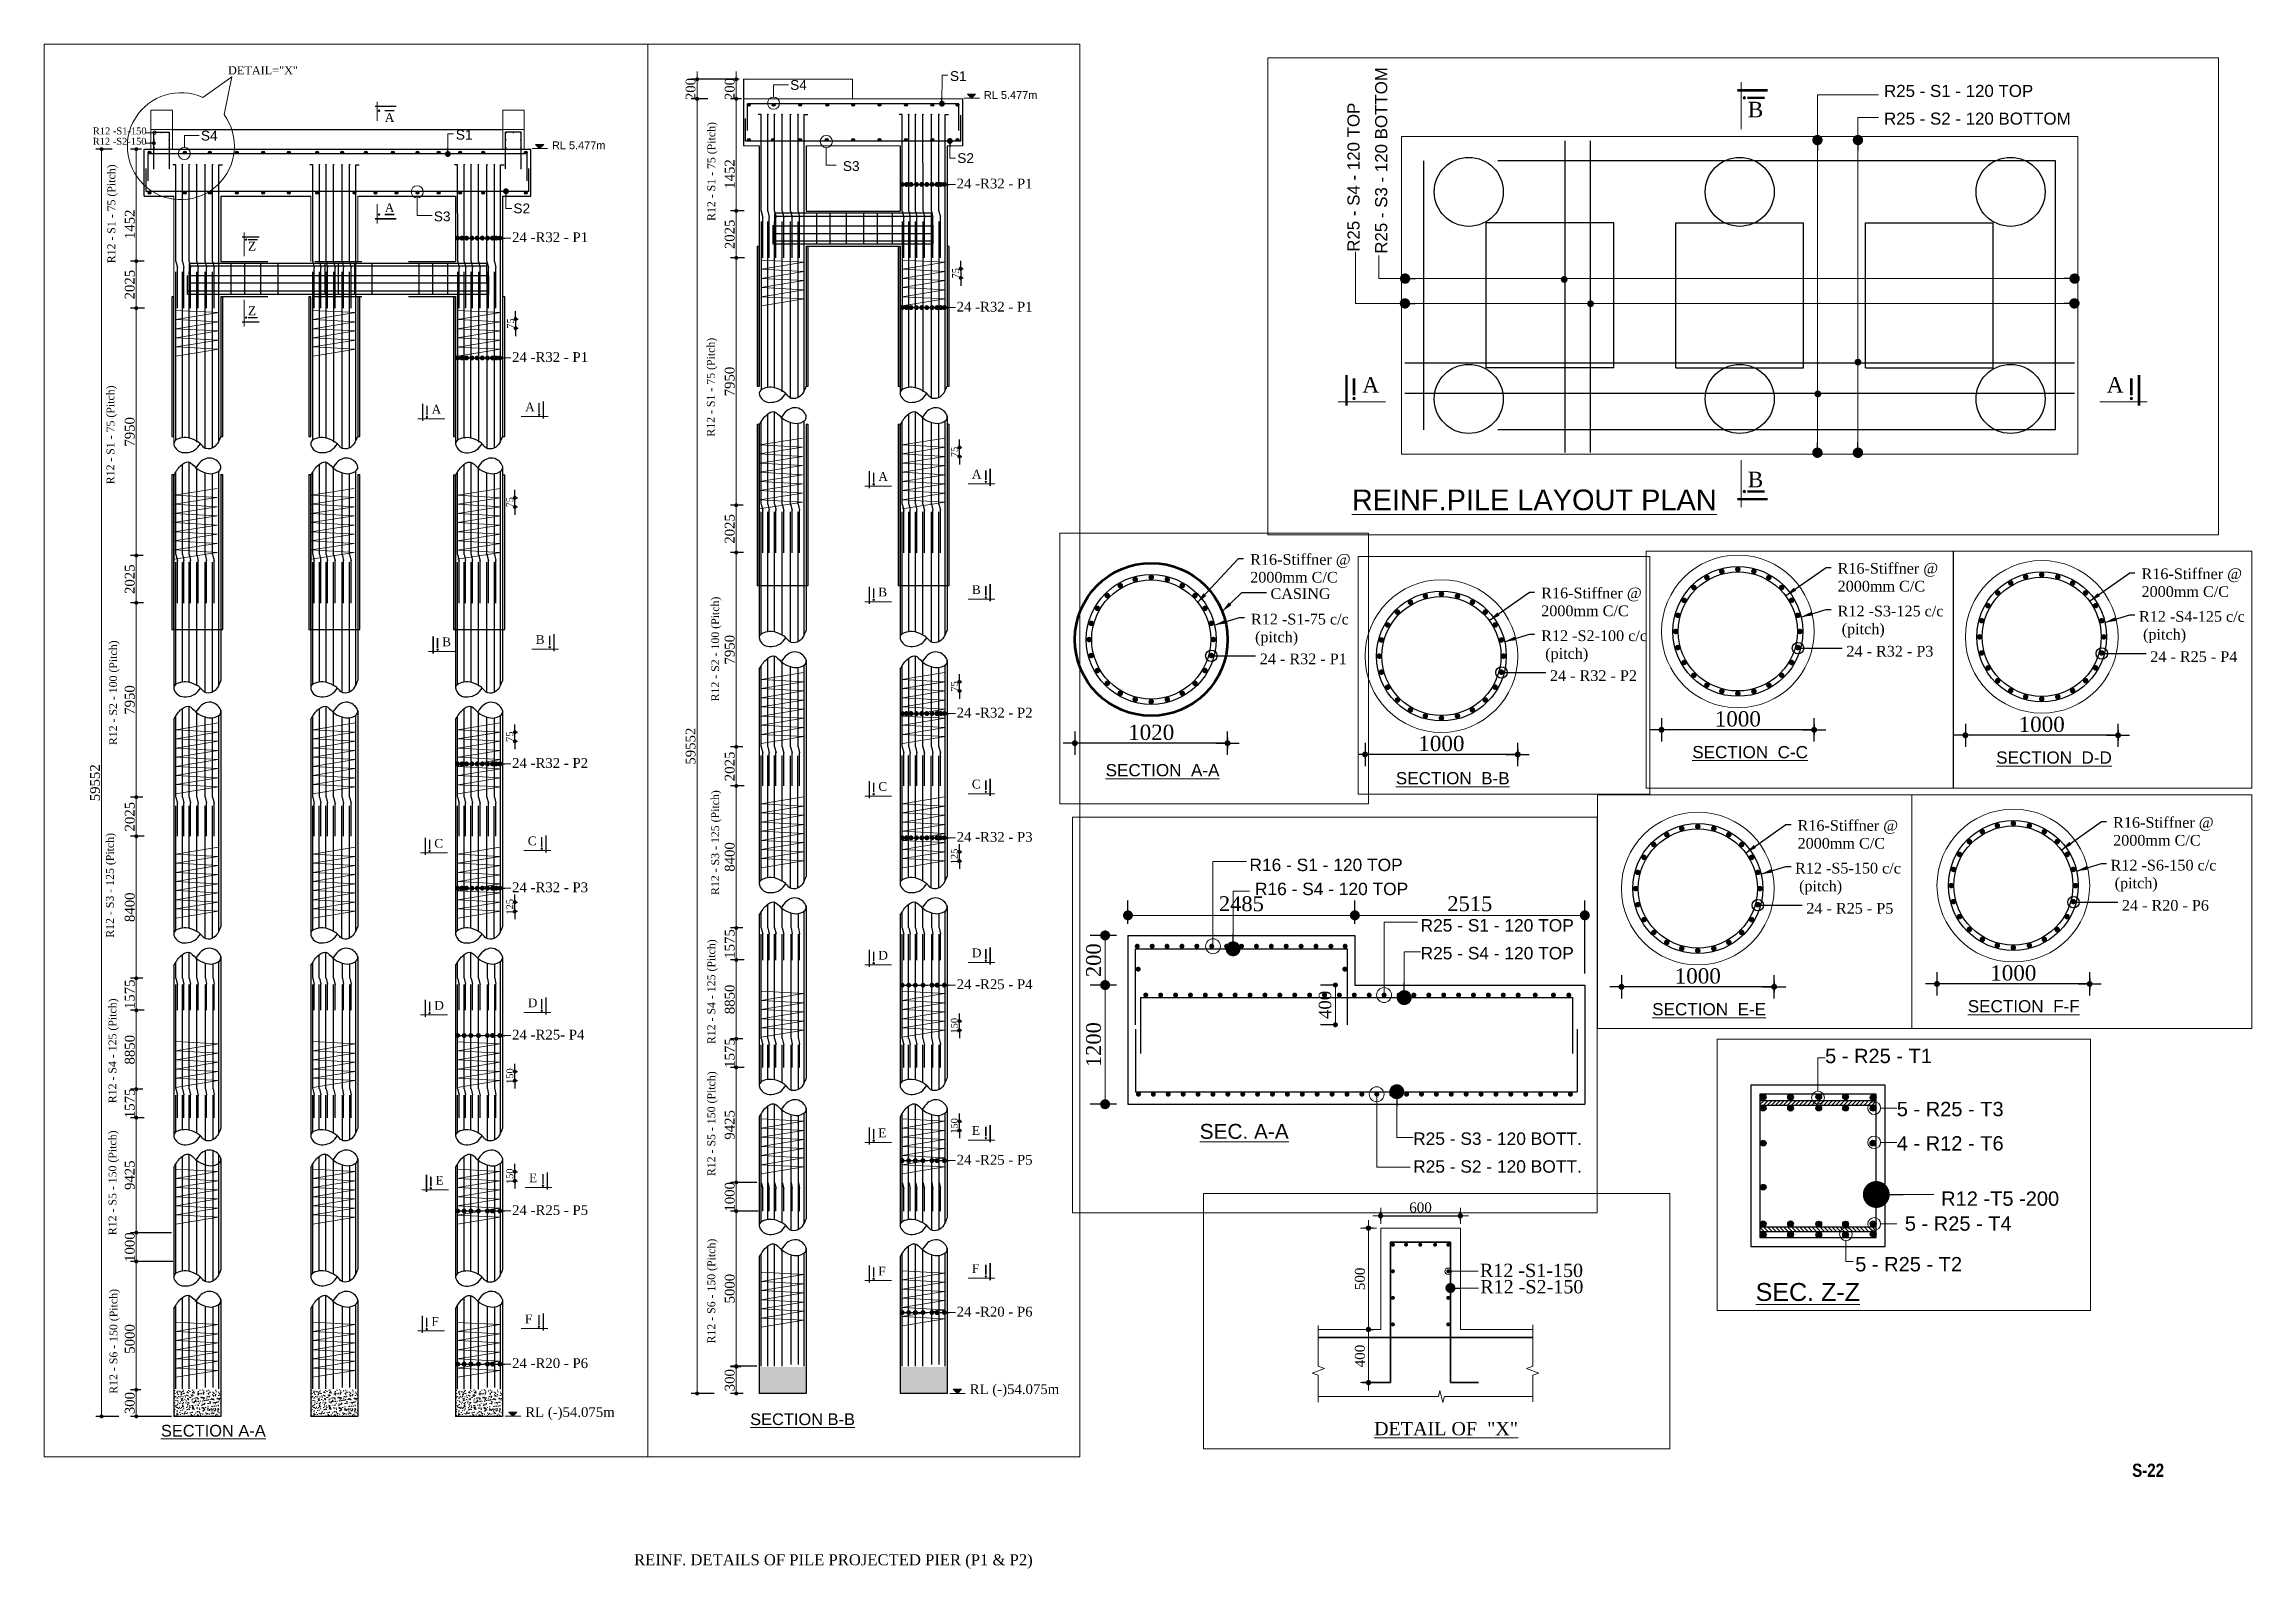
# Paper-space layout 'Layout2' of a CAD drawing. Header units: millimetres. Extents: x 462 to 863, y 8 to 285.
# The model-space entities are those that its viewports show. They can reach past a viewport. Long polylines and large blocks are cut down to what shows.
import ezdxf

# ---------------------------------------------------------------- set-up
doc = ezdxf.new("R2010")
doc.units = ezdxf.units.MM
doc.header["$PDMODE"] = 2
for name, pattern in [('DASHED', [0.75, 0.5, -0.25]), ('DASHEDX2', [38.1, 25.4, -12.7]), ('HIDDEN', [9.525, 6.35, -3.175])]:
    doc.linetypes.add(name, pattern=pattern)
doc.layers.get('Defpoints').update_dxf_attribs({"lineweight": 13})
for name, color, linetype, lineweight in [('Abutment W Line', 30, 'Continuous', 18), ('Ber', 12, 'Continuous', 30), ('Binder', 136, 'Continuous', 15), ('BODER', 1, 'Continuous', 30), ('dim', 4, 'Continuous', 25), ('Dimision', 4, 'Continuous', 9), ('hatch', 65, 'Continuous', 9), ('Hatching', 65, 'Continuous', 15), ('L.L', 200, 'Continuous', 20), ('Pile', 11, 'Continuous', 15), ('Pire Line', 11, 'Continuous', 25), ('Reinf.', 12, 'Continuous', 30), ('Rod', 12, 'Continuous', 30), ('Rod -2', 5, 'Continuous', 35), ('Steel Casing', 70, 'Continuous', 30), ('Text', 7, 'Continuous', 15)]:
    doc.layers.add(name, color=color, linetype=linetype, lineweight=lineweight)
doc.styles.add('ROMANS', font='arial.ttf', dxfattribs={"height": 200})
doc.styles.get("Standard").update_dxf_attribs({"font": 'times.ttf'})
doc.styles.add('STYLE1', font='romantic.ttf', dxfattribs={"height": 85})
doc.dimstyles.new('ALTER', dxfattribs={"dimtxt": 110, "dimasz": 65, "dimexe": 95, "dimexo": 100, "dimgap": 30, "dimtad": 1, "dimdec": 0, "dimzin": 0, "dimdsep": 46, "dimtxsty": 'Standard', "dimblk": 'DOT', "dimcen": 35, "dimadec": 0, "dimazin": 0, "dimtfac": 1, "dimtdec": 0, "dimtofl": 0, "dimtmove": 0, "dimatfit": 3, "dimfxl": 1, "dimtolj": 1, "dimtzin": 0, "dimarcsym": 0})
doc.dimstyles.new('ISO-25', dxfattribs={"dimtxt": 175, "dimasz": 100, "dimexe": 65, "dimexo": 115.625, "dimgap": 40, "dimtad": 1, "dimtoh": 1, "dimdec": 0, "dimtxsty": 'Standard', "dimblk": 'DOT', "dimcen": 300, "dimclrd": 256, "dimclre": 256, "dimclrt": 256, "dimadec": 0, "dimazin": 0, "dimtfac": 1, "dimtdec": 0, "dimtix": 1, "dimtmove": 0, "dimatfit": 3, "dimldrblk": 'DOT', "dimfxl": 75, "dimlwd": -1, "dimarcsym": 0})
doc.dimstyles.new('ISO-70', dxfattribs={"dimscale": 0, "dimtxt": 70, "dimasz": 0.75, "dimexe": 35, "dimexo": 35, "dimgap": 20, "dimtad": 1, "dimdec": 0, "dimlfac": -1, "dimzin": 1, "dimdsep": 46, "dimtxsty": 'Standard', "dimblk": 'DIM', "dimcen": 60, "dimclrd": 256, "dimclre": 256, "dimclrt": 256, "dimadec": 0, "dimazin": 0, "dimtfac": 1, "dimtdec": 0, "dimtix": 1, "dimtofl": 0, "dimtmove": 0, "dimatfit": 3, "dimldrblk": 'DOT', "dimfxl": 35, "dimfxlon": 1, "dimtolj": 1, "dimlwd": -1, "dimarcsym": 0})
doc.dimstyles.new('ISO-75', dxfattribs={"dimtxt": 75, "dimasz": 1, "dimexe": 35, "dimexo": 35, "dimgap": 35, "dimtad": 1, "dimdec": 0, "dimtxsty": 'Standard', "dimblk": 'D_TIC', "dimcen": 52.5, "dimclrd": 256, "dimclre": 256, "dimclrt": 256, "dimadec": 0, "dimazin": 0, "dimtfac": 1, "dimtdec": 0, "dimtix": 1, "dimtmove": 0, "dimatfit": 3, "dimldrblk": 'DOT', "dimfxl": 35, "dimfxlon": 1, "dimlwd": -1, "dimarcsym": 0})

psp = doc.layouts.new('Layout2')

# ---------------------------------------------------------------- texts
at = {"insert": (569.23, 10.77), "char_height": 2, "width": 75.8056, "attachment_point": 1}
psp.add_mtext('REINF. DETAILS OF PILE PROJECTED PIER (P1 & P2)', dxfattribs=at)
at = {"layer": 'Text', "color": 7, "insert": (840.63, 27.23), "char_height": 2.3955, "width": 18.3415, "attachment_point": 1, "style": 'ROMANS'}
psp.add_mtext('{\\fArial Narrow|b1|i0|c0|p34; S-22}', dxfattribs=at)

msp = doc.modelspace()

# ---------------------------------------------------------------- texts
at = {"layer": 'Dimision', "ltscale": 3, "char_height": 200, "attachment_point": 5, "rotation": 90}
for s, insert in [('R12 - S1 - 75 (Pitch)', (-288466, 115162.9)), ('R12 - S1 - 75 (Pitch)', (-304028.8, 114959.1)), ('R12 - S1 - 75 (Pitch)', (-288489.3, 109515.7)), ('R12 - S1 - 75 (Pitch)', (-304042, 109447.6)), ('R12 - S2 - 100 (Pitch)', (-288420.8, 102925.6)), ('R12 - S2 - 100 (Pitch)', (-303930.2, 102758.9)), ('R12 - S3 - 125 (Pitch)', (-288502.5, 98005.5)), ('R12 - S3 - 125 (Pitch)', (-303930.2, 97811.8)), ('R12 - S4 - 125 (Pitch)', (-304029.1, 94001.9)), ('R12 - S4 - 125 (Pitch)', (-288438.1, 93777.5)), ('R12 - S5 - 150 (Pitch)', (-304029.1, 90629.7)), ('R12 - S5 - 150 (Pitch)', (-288438.1, 90405.3)), ('R12 - S6 - 150 (Pitch)', (-304029.1, 86353.3)), ('R12 - S6 - 150 (Pitch)', (-288412.5, 86353.3))]:
    msp.add_mtext(s, dxfattribs=dict(at, insert=insert))
at = {"layer": 'Text', "style": 'ROMANS'}
for s, p in [('R25 - S3 - 120 BOTTOM', (-288115.8, 133937)), ('R25 - S4 - 120 TOP', (-288517.2, 133965.1))]:
    msp.add_text(s, height=175, rotation=90, dxfattribs=at).set_placement(p)
for s, height, p in [('R25 - S1 - 120 TOP', 175, (-280917.1, 136208.2)), ('R25 - S2 - 120 BOTTOM', 175, (-280917.1, 135806.8)), ('5 - R25 - T1', 80, (-296467.3, 129404.2)), ('5 - R25 - T3', 80, (-296067.4, 129108.1)), ('4 - R12 - T6', 80, (-296067.4, 128916.6)), (' R12 -T5 -200', 80, (-295850.7, 128608.2)), ('5 - R25 - T4', 80, (-296022.4, 128469.1)), ('5 - R25 - T2', 80, (-296299.1, 128242.3)), ('%%USEC. Z-Z', 100, (-296854.7, 128077.3)), ('R16 - S1 - 120 TOP', 125, (-292904.8, 126985.5)), ('R16 - S4 - 120 TOP', 125, (-292849, 126743.6)), ('R25 - S1 - 120 TOP', 125, (-291181.6, 126376.5)), ('R25 - S4 - 120 TOP', 125, (-291181.6, 126096.4)), ('%%USEC. A-A', 150, (-293406, 124289.6)), ('R25 - S3 - 120 BOTT.', 125, (-291256.4, 124228.7)), ('R25 - S2 - 120 BOTT.', 125, (-291256.4, 123948.6)), ('RL 5.477m', 200, (-297096.7, 116813.9)), ('RL 5.477m', 200, (-277240, 116813.9)), ('%%USECTION A-A', 300, (-287232, 83921.2)), ('%%USECTION B-B', 300, (-303069.1, 82929.7))]:
    msp.add_text(s, height=height, dxfattribs=at).set_placement(p)
at = {"layer": 'Text'}
for s, height, p in [('B', 224.2, (-282893.1, 135913.7)), ('A', 224.2, (-288476.9, 131925.4)), ('A', 224.2, (-277690.9, 131925.4)), ('B', 224.2, (-282893.1, 130553.9)), ('R12 -S1-150', 100, (-282207.7, 123589.8)), ('R12 -S2-150', 100, (-282205.2, 123466.7)), ('%%UDETAIL OF  "X"', 100, (-283005, 122398.5)), ('A', 224.2, (-281511.6, 117512)), ('A', 224.2, (-281511.6, 115207.5)), ('24 -R32 - P1', 250, (-297792.8, 114526.9)), ('24 -R32 - P1', 250, (-278258.2, 114441)), ('Z', 224.2, (-285008.6, 114225.1)), ('Z', 224.2, (-285008.6, 112572.8)), ('24 -R32 - P1', 250, (-297792.8, 111379.7)), ('24 -R32 - P1', 250, (-278258.2, 111378.7)), ('A', 224.2, (-280315.8, 110057.1)), ('A', 224.2, (-277925.7, 110118.5)), ('A', 224.2, (-297404, 107114.8)), ('A', 224.2, (-299794.1, 107053.4)), ('B', 224.2, (-297404, 104163.7)), ('B', 224.2, (-277655.8, 104175.4)), ('B', 224.2, (-299794.1, 104102.3)), ('B', 224.2, (-280045.9, 104114.1)), ('24 -R32 - P2', 250, (-297792.8, 101008.1)), ('24 -R32 - P2', 250, (-278258.2, 101007)), ('C', 224.2, (-297404, 99195.9)), ('C', 224.2, (-299794.1, 99134.6)), ('C', 224.2, (-280248, 98967.4)), ('C', 224.2, (-277857.9, 99028.8)), ('24 -R32 - P3', 250, (-297792.8, 97832)), ('24 -R32 - P3', 250, (-278258.2, 97831)), ('D', 224.2, (-297404, 94882.8)), ('D', 224.2, (-277857.8, 94889.8)), ('D', 224.2, (-299794.1, 94821.4)), ('D', 224.2, (-280247.9, 94828.4)), ('24 -R25 - P4', 250, (-297792.8, 94067.5)), ('24 -R25- P4', 250, (-278258.2, 94066.4)), ('E', 224.2, (-297404, 90344.8)), ('E', 224.2, (-280217.2, 90357.4)), ('E', 224.2, (-277827.1, 90418.7)), ('E', 224.2, (-299794.1, 90283.4)), ('24 -R25 - P5', 250, (-297792.8, 89584.2)), ('24 -R25 - P5', 250, (-278258.2, 89583.1)), ('F', 224.2, (-299794.1, 86754.5)), ('F', 224.2, (-297404, 86815.8)), ('F', 224.2, (-280321.1, 86754.5)), ('F', 224.2, (-277931, 86815.8)), ('24 -R20 - P6', 250, (-297792.8, 85703.5)), ('24 -R20 - P6', 250, (-278258.2, 85671.7)), ('RL (-)54.075m', 250, (-277923.6, 84422.1)), ('RL (-)54.075m', 250, (-297458.2, 83722.6))]:
    msp.add_text(s, height=height, dxfattribs=at).set_placement(p)
at = {"layer": 'Text', "ltscale": 30}
msp.add_text('CASING', height=70, dxfattribs=at).set_placement((-298621.9, 130902.2))
at = {"layer": 'Text'}
for s, p in [('R12 -S1-150', (-288971.7, 117192.8)), ('R12 -S2-150', (-288974.2, 116928))]:
    msp.add_text(s, height=176.947, rotation=360, dxfattribs=at).set_placement(p)
at = {"layer": 'Text', "ltscale": 30, "char_height": 70, "width": 908.973, "attachment_point": 1}
for s, insert in [('R16-Stiffner @ 2000mm C/C', (-298754.8, 131195.9)), ('R12 -S1-75 c/c\\P (pitch)', (-298749.4, 130805.2)), ('24 - R32 - P1', (-298692, 130544.8)), ('R16-Stiffner @ 2000mm C/C', (-298749.4, 129365)), ('R12 -S2-100 c/c\\P (pitch)', (-298749.4, 129085.4)), ('24 - R32 - P2', (-298692, 128824.1)), ('R16-Stiffner @ 2000mm C/C', (-298749.4, 127910.4)), ('R12 -S3-125 c/c\\P (pitch)', (-298749.4, 127630.8)), ('24 - R32 - P3', (-298692, 127367.8)), ('R16-Stiffner @ 2000mm C/C', (-298749.4, 126185.6)), ('R12 -S4-125 c/c\\P (pitch)', (-298765.9, 125906)), ('24 - R25 - P4', (-298692, 125643.1)), ('R16-Stiffner @ 2000mm C/C', (-298749.4, 124532.9)), ('R12 -S5-150 c/c\\P (pitch)', (-298765.9, 124253.3)), ('24 - R25 - P5', (-298692, 123990.4)), ('R16-Stiffner @ 2000mm C/C', (-298749.4, 122980)), ('R12 -S6-150 c/c\\P (pitch)', (-298765.9, 122700.4)), ('24 - R20 - P6', (-298692, 122437.4))]:
    msp.add_mtext(s, dxfattribs=dict(at, insert=insert))
at = {"layer": 'Text', "attachment_point": 1, "style": 'ROMANS'}
for s, insert, char_height, width in [('{\\LREINF.PILE LAYOUT PLAN }', (-288628.5, 130521), 300, 17029.005), ('{\\LSECTION  A-A}', (-299701.3, 129821.1), 80, 1503.268), ('{\\LSECTION  B-B}', (-299701.3, 128157.4), 80, 1503.268), ('{\\LSECTION  C-C}', (-299701.3, 126712.1), 80, 974.278), ('{\\LSECTION  D-D}', (-299701.3, 124987.4), 80, 974.278), ('{\\LSECTION  E-E}', (-299701.3, 123334.7), 80, 974.278), ('{\\LSECTION  F-F}', (-299701.3, 121781.7), 80, 974.278), ('S1', (-297964.3, 117522.3), 250, 8235.459), ('S4', (-302047.1, 117295.1), 250, 8235.459), ('S4', (-286210.3, 117285.8), 250, 8235.459), ('S1', (-279697.2, 117308.4), 250, 8235.459), ('S2', (-297776.8, 115426.6), 250, 8235.459), ('S2', (-278226, 115426.6), 250, 8235.459), ('S3', (-300700.2, 115222.4), 250, 8235.459), ('S3', (-280259.4, 115222.4), 250, 8235.459)]:
    msp.add_mtext(s, dxfattribs=dict(at, insert=insert, char_height=char_height, width=width))
at = {"layer": 'Text', "linetype": 'ByBlock', "insert": (-284624.3, 118829.9), "char_height": 207, "attachment_point": 5, "style": 'STYLE1'}
msp.add_mtext('DETAIL="X"', dxfattribs=at)

# ---------------------------------------------------------------- blocks, each defined once
blk = doc.blocks.new('_Dot')
at = {"color": 0, "linetype": 'ByBlock', "lineweight": -2}
blk.add_line((-0.5, 0), (-1, 0), dxfattribs=at)
at = {"color": 0, "linetype": 'ByBlock', "const_width": 0.5}
blk.add_lwpolyline([(-0.25, 0, 1), (0.25, 0, 1)], format="xyb", close=True, dxfattribs=at)
blk = doc.blocks.new('*D111')
at = {"layer": 'Defpoints', "color": 0, "ltscale": 3, "transparency": 16777216}
for p in [(-297996, 112476), (-297996, 112242), (-297690, 112242)]:
    blk.add_point(p, dxfattribs=at)
at = {"layer": 'Pire Line', "linetype": 'Continuous', "ltscale": 3, "transparency": 16777216}
for p, q in [((-297690, 112576), (-297690, 112676)), ((-297690, 112476), (-297690, 112242)), ((-297690, 112142), (-297690, 112042))]:
    blk.add_line(p, q, dxfattribs=at)
at = {"layer": 'Pire Line', "linetype": 'Continuous', "lineweight": -2, "ltscale": 3, "transparency": 16777216}
for p, q in [((-297725, 112476), (-297625, 112476)), ((-297725, 112242), (-297625, 112242))]:
    blk.add_line(p, q, dxfattribs=at)
at = {"layer": 'Pire Line', "ltscale": 3, "transparency": 16777216, "xscale": 100, "yscale": 100, "zscale": 100}
for p, rotation in [((-297690, 112476), 270), ((-297690, 112242), 90)]:
    blk.add_blockref('_Dot', p, dxfattribs=dict(at, rotation=rotation))
at = {"layer": 'Pire Line', "ltscale": 3, "transparency": 16777216, "insert": (-297819, 112359), "char_height": 175, "attachment_point": 5, "rotation": 90}
blk.add_mtext('75', dxfattribs=at)
blk = doc.blocks.new('*D112')
at = {"layer": 'Defpoints', "color": 0, "ltscale": 3, "transparency": 16777216}
for p in [(-298132, 107909), (-297723, 107909), (-298146, 107677)]:
    blk.add_point(p, dxfattribs=at)
at = {"layer": 'Pire Line', "linetype": 'Continuous', "ltscale": 3, "transparency": 16777216}
for p, q in [((-297723, 108009), (-297723, 108109)), ((-297723, 107677), (-297723, 107909)), ((-297723, 107577), (-297723, 107477))]:
    blk.add_line(p, q, dxfattribs=at)
at = {"layer": 'Pire Line', "linetype": 'Continuous', "lineweight": -2, "ltscale": 3, "transparency": 16777216}
for p, q in [((-297758, 107909), (-297658, 107909)), ((-297758, 107677), (-297658, 107677))]:
    blk.add_line(p, q, dxfattribs=at)
at = {"layer": 'Pire Line', "ltscale": 3, "transparency": 16777216, "xscale": 100, "yscale": 100, "zscale": 100}
for p, rotation in [((-297723, 107909), 270), ((-297723, 107677), 90)]:
    blk.add_blockref('_Dot', p, dxfattribs=dict(at, rotation=rotation))
at = {"layer": 'Pire Line', "ltscale": 3, "transparency": 16777216, "insert": (-297852, 107793), "char_height": 175, "attachment_point": 5, "rotation": 90}
blk.add_mtext('75', dxfattribs=at)
blk = doc.blocks.new('*D113')
at = {"layer": 'Defpoints', "color": 0, "ltscale": 3, "transparency": 16777216}
for p in [(-303424, 100259), (-303141, 100259), (-303111, 99259)]:
    blk.add_point(p, dxfattribs=at)
at = {"layer": 'Dimision', "color": 1, "lineweight": -2, "ltscale": 3, "transparency": 16777216}
for p, q in [((-303257, 100259), (-303574, 100259)), ((-303226, 99259), (-303574, 99259))]:
    blk.add_line(p, q, dxfattribs=at)
at = {"layer": 'Dimision', "ltscale": 3, "transparency": 16777216}
blk.add_line((-303424, 99359), (-303424, 100159), dxfattribs=at)
at = {"layer": 'Dimision', "ltscale": 3, "transparency": 16777216, "xscale": 100, "yscale": 100, "zscale": 100}
for p, rotation in [((-303424, 100259), 90), ((-303424, 99259), 270)]:
    blk.add_blockref('_Dot', p, dxfattribs=dict(at, rotation=rotation))
at = {"layer": 'Dimision', "ltscale": 3, "transparency": 16777216, "insert": (-303591, 99759), "char_height": 250, "attachment_point": 5, "rotation": 90}
blk.add_mtext('2025', dxfattribs=at)
blk = doc.blocks.new('*D114')
at = {"layer": 'Defpoints', "color": 0, "ltscale": 3, "transparency": 16777216}
for p in [(-303424, 106431), (-303130, 106431), (-303123, 105224)]:
    blk.add_point(p, dxfattribs=at)
at = {"layer": 'Dimision', "color": 1, "lineweight": -2, "ltscale": 3, "transparency": 16777216}
for p, q in [((-303246, 106431), (-303574, 106431)), ((-303238, 105224), (-303574, 105224))]:
    blk.add_line(p, q, dxfattribs=at)
at = {"layer": 'Dimision', "ltscale": 3, "transparency": 16777216}
blk.add_line((-303424, 105324), (-303424, 106331), dxfattribs=at)
at = {"layer": 'Dimision', "ltscale": 3, "transparency": 16777216, "xscale": 100, "yscale": 100, "zscale": 100}
for p, rotation in [((-303424, 106431), 90), ((-303424, 105224), 270)]:
    blk.add_blockref('_Dot', p, dxfattribs=dict(at, rotation=rotation))
at = {"layer": 'Dimision', "ltscale": 3, "transparency": 16777216, "insert": (-303591, 105827), "char_height": 250, "attachment_point": 5, "rotation": 90}
blk.add_mtext('2025', dxfattribs=at)
blk = doc.blocks.new('*D115')
at = {"layer": 'Defpoints', "color": 0, "ltscale": 3, "transparency": 16777216}
for p in [(-303424, 113952), (-303106, 113952), (-303101, 112754)]:
    blk.add_point(p, dxfattribs=at)
at = {"layer": 'Dimision', "color": 1, "lineweight": -2, "ltscale": 3, "transparency": 16777216}
for p, q in [((-303222, 113952), (-303574, 113952)), ((-303217, 112754), (-303574, 112754))]:
    blk.add_line(p, q, dxfattribs=at)
at = {"layer": 'Dimision', "ltscale": 3, "transparency": 16777216}
blk.add_line((-303424, 112854), (-303424, 113852), dxfattribs=at)
at = {"layer": 'Dimision', "ltscale": 3, "transparency": 16777216, "xscale": 100, "yscale": 100, "zscale": 100}
for p, rotation in [((-303424, 113952), 90), ((-303424, 112754), 270)]:
    blk.add_blockref('_Dot', p, dxfattribs=dict(at, rotation=rotation))
at = {"layer": 'Dimision', "ltscale": 3, "transparency": 16777216, "insert": (-303591, 113353), "char_height": 250, "attachment_point": 5, "rotation": 90}
blk.add_mtext('2025', dxfattribs=at)
blk = doc.blocks.new('*D116')
at = {"layer": 'Defpoints', "color": 0, "ltscale": 3, "transparency": 16777216}
for p in [(-303424, 99259), (-303111, 99259), (-303141, 95631)]:
    blk.add_point(p, dxfattribs=at)
at = {"layer": 'Dimision', "color": 1, "lineweight": -2, "ltscale": 3, "transparency": 16777216}
for p, q in [((-303226, 99259), (-303574, 99259)), ((-303257, 95631), (-303574, 95631))]:
    blk.add_line(p, q, dxfattribs=at)
at = {"layer": 'Dimision', "ltscale": 3, "transparency": 16777216}
blk.add_line((-303424, 95731), (-303424, 99159), dxfattribs=at)
at = {"layer": 'Dimision', "ltscale": 3, "transparency": 16777216, "xscale": 100, "yscale": 100, "zscale": 100}
for p, rotation in [((-303424, 99259), 90), ((-303424, 95631), 270)]:
    blk.add_blockref('_Dot', p, dxfattribs=dict(at, rotation=rotation))
at = {"layer": 'Dimision', "ltscale": 3, "transparency": 16777216, "insert": (-303591, 97445), "char_height": 250, "attachment_point": 5, "rotation": 90}
blk.add_mtext('8400', dxfattribs=at)
blk = doc.blocks.new('*D117')
at = {"layer": 'Defpoints', "color": 0, "ltscale": 3, "transparency": 16777216}
for p in [(-303424, 105224), (-303123, 105224), (-303141, 100259)]:
    blk.add_point(p, dxfattribs=at)
at = {"layer": 'Dimision', "color": 1, "lineweight": -2, "ltscale": 3, "transparency": 16777216}
for p, q in [((-303238, 105224), (-303574, 105224)), ((-303257, 100259), (-303574, 100259))]:
    blk.add_line(p, q, dxfattribs=at)
at = {"layer": 'Dimision', "ltscale": 3, "transparency": 16777216}
blk.add_line((-303424, 100359), (-303424, 105124), dxfattribs=at)
at = {"layer": 'Dimision', "ltscale": 3, "transparency": 16777216, "xscale": 100, "yscale": 100, "zscale": 100}
for p, rotation in [((-303424, 105224), 90), ((-303424, 100259), 270)]:
    blk.add_blockref('_Dot', p, dxfattribs=dict(at, rotation=rotation))
at = {"layer": 'Dimision', "ltscale": 3, "transparency": 16777216, "insert": (-303592, 102741), "char_height": 250, "attachment_point": 5, "rotation": 90}
blk.add_mtext('7950', dxfattribs=at)
blk = doc.blocks.new('*D118')
at = {"layer": 'Defpoints', "color": 0, "ltscale": 3, "transparency": 16777216}
for p in [(-303424, 112754), (-303101, 112754), (-303130, 106431)]:
    blk.add_point(p, dxfattribs=at)
at = {"layer": 'Dimision', "color": 1, "lineweight": -2, "ltscale": 3, "transparency": 16777216}
for p, q in [((-303217, 112754), (-303574, 112754)), ((-303246, 106431), (-303574, 106431))]:
    blk.add_line(p, q, dxfattribs=at)
at = {"layer": 'Dimision', "ltscale": 3, "transparency": 16777216}
blk.add_line((-303424, 106531), (-303424, 112654), dxfattribs=at)
at = {"layer": 'Dimision', "ltscale": 3, "transparency": 16777216, "xscale": 100, "yscale": 100, "zscale": 100}
for p, rotation in [((-303424, 112754), 90), ((-303424, 106431), 270)]:
    blk.add_blockref('_Dot', p, dxfattribs=dict(at, rotation=rotation))
at = {"layer": 'Dimision', "ltscale": 3, "transparency": 16777216, "insert": (-303592, 109592), "char_height": 250, "attachment_point": 5, "rotation": 90}
blk.add_mtext('7950', dxfattribs=at)
blk = doc.blocks.new('*D119')
at = {"layer": 'Defpoints', "color": 0, "ltscale": 3, "transparency": 16777216}
for p in [(-303424, 116816), (-303172, 116816), (-303106, 113952)]:
    blk.add_point(p, dxfattribs=at)
at = {"layer": 'Dimision', "color": 1, "lineweight": -2, "ltscale": 3, "transparency": 16777216}
for p, q in [((-303288, 116816), (-303574, 116816)), ((-303222, 113952), (-303574, 113952))]:
    blk.add_line(p, q, dxfattribs=at)
at = {"layer": 'Dimision', "ltscale": 3, "transparency": 16777216}
blk.add_line((-303424, 114052), (-303424, 116716), dxfattribs=at)
at = {"layer": 'Dimision', "ltscale": 3, "transparency": 16777216, "xscale": 100, "yscale": 100, "zscale": 100}
for p, rotation in [((-303424, 116816), 90), ((-303424, 113952), 270)]:
    blk.add_blockref('_Dot', p, dxfattribs=dict(at, rotation=rotation))
at = {"layer": 'Dimision', "ltscale": 3, "transparency": 16777216, "insert": (-303591, 114895), "char_height": 250, "attachment_point": 5, "rotation": 90}
blk.add_mtext('1452', dxfattribs=at)
blk = doc.blocks.new('*D120')
at = {"layer": 'Defpoints', "color": 0, "ltscale": 3, "transparency": 16777216}
for p in [(-303195, 84417), (-303424, 83736), (-303134, 83736)]:
    blk.add_point(p, dxfattribs=at)
at = {"layer": 'Dimision', "color": 1, "lineweight": -2, "ltscale": 3, "transparency": 16777216}
for p, q in [((-303310, 84417), (-303574, 84417)), ((-303250, 83736), (-303574, 83736))]:
    blk.add_line(p, q, dxfattribs=at)
at = {"layer": 'Dimision', "ltscale": 3, "transparency": 16777216}
blk.add_line((-303424, 84317), (-303424, 83836), dxfattribs=at)
at = {"layer": 'Dimision', "ltscale": 3, "transparency": 16777216, "xscale": 100, "yscale": 100, "zscale": 100}
for p, rotation in [((-303424, 84417), 90), ((-303424, 83736), 270)]:
    blk.add_blockref('_Dot', p, dxfattribs=dict(at, rotation=rotation))
at = {"layer": 'Dimision', "ltscale": 3, "transparency": 16777216, "insert": (-303591, 84077), "char_height": 250, "attachment_point": 5, "rotation": 90}
blk.add_mtext('300', dxfattribs=at)
blk = doc.blocks.new('*D121')
at = {"layer": 'Defpoints', "color": 0, "ltscale": 3, "transparency": 16777216}
for p in [(-304423, 116816), (-304036, 116816), (-303869, 83736)]:
    blk.add_point(p, dxfattribs=at)
at = {"layer": 'Dimision', "color": 1, "lineweight": -2, "ltscale": 3, "transparency": 16777216}
for p, q in [((-304152, 116816), (-304573, 116816)), ((-303985, 83736), (-304573, 83736))]:
    blk.add_line(p, q, dxfattribs=at)
at = {"layer": 'Dimision', "ltscale": 3, "transparency": 16777216}
blk.add_line((-304423, 83836), (-304423, 116716), dxfattribs=at)
at = {"layer": 'Dimision', "ltscale": 3, "transparency": 16777216, "xscale": 100, "yscale": 100, "zscale": 100}
for p, rotation in [((-304423, 116816), 90), ((-304423, 83736), 270)]:
    blk.add_blockref('_Dot', p, dxfattribs=dict(at, rotation=rotation))
at = {"layer": 'Dimision', "ltscale": 3, "transparency": 16777216, "insert": (-304591, 100276), "char_height": 250, "attachment_point": 5, "rotation": 90}
blk.add_mtext('59552', dxfattribs=at)
blk = doc.blocks.new('DIM')
at = {"layer": 'dim'}
for p, q in [((-101, 0), (101, 0)), ((0, -101), (0, 101))]:
    blk.add_line(p, q, dxfattribs=at)
at = {"layer": 'dim', "const_width": 25.4}
blk.add_lwpolyline([(-13, 0, 1), (13, 0, 1)], format="xyb", close=True, dxfattribs=at)
blk = doc.blocks.new('*D259')
at = {"layer": 'Defpoints', "color": 0, "ltscale": 30, "transparency": 16777216}
for p in [(-299903, 128917), (-298903, 128917), (-299903, 128273)]:
    blk.add_point(p, dxfattribs=at)
at = {"layer": 'dim', "lineweight": -2, "ltscale": 30, "transparency": 16777216}
for p, q in [((-299903, 128308), (-299903, 128238)), ((-298903, 128308), (-298903, 128238))]:
    blk.add_line(p, q, dxfattribs=at)
at = {"layer": 'dim', "ltscale": 30, "transparency": 16777216}
blk.add_line((-298904, 128273), (-299902, 128273), dxfattribs=at)
at = {"layer": 'dim', "ltscale": 30, "transparency": 16777216, "xscale": 0.75, "yscale": 0.75, "zscale": 0.75, "rotation": 180}
blk.add_blockref('DIM', (-299903, 128273), dxfattribs=at)
at = {"layer": 'dim', "ltscale": 30, "transparency": 16777216, "xscale": 0.75, "yscale": 0.75, "zscale": 0.75}
blk.add_blockref('DIM', (-298903, 128273), dxfattribs=at)
at = {"layer": 'dim', "ltscale": 30, "transparency": 16777216, "insert": (-299403, 128344), "char_height": 100, "attachment_point": 5}
blk.add_mtext('\\A1;1000', dxfattribs=at)
blk = doc.blocks.new('*U342')
at = {"layer": 'Reinf.', "ltscale": 30, "const_width": 18}
blk.add_lwpolyline([(-1, 9, 1), (1, -9, 1)], format="xyb", close=True, dxfattribs=at)
blk = doc.blocks.new('*U343')
at = {"color": 0, "linetype": 'ByBlock', "lineweight": -2, "transparency": 16777216}
for p, rotation in [((-301028, 128990), 194.9999999999999), ((-300923, 129004), 180), ((-300818, 128990), 165), ((-301211, 128885), 225), ((-301126, 128950), 209.9999999999999), ((-300720, 128950), 150), ((-300636, 128885), 135), ((-301275, 128801), 240), ((-300571, 128801), 120), ((-301330, 128597), 270), ((-301316, 128703), 255), ((-300530, 128703), 105), ((-300516, 128597), 90), ((-301316, 128492), 285), ((-300530, 128492), 75.00000000000001), ((-301275, 128394), 299.9999999999999), ((-300571, 128394), 59.99999999999997), ((-301211, 128310), 315.0000000000001), ((-301126, 128245), 330.0000000000001), ((-300720, 128245), 30), ((-300636, 128310), 44.99999999999999), ((-301028, 128205), 345), ((-300818, 128205), 14.99999999999997)]:
    blk.add_blockref('*U342', p, dxfattribs=dict(at, rotation=rotation))
blk.add_blockref('*U342', (-300923, 128191), dxfattribs=at)
blk = doc.blocks.new('*D346')
at = {"layer": 'Defpoints', "color": 0, "ltscale": 30, "transparency": 16777216}
for p in [(-299903, 127462), (-298903, 127462), (-299903, 126818)]:
    blk.add_point(p, dxfattribs=at)
at = {"layer": 'dim', "lineweight": -2, "ltscale": 30, "transparency": 16777216}
for p, q in [((-299903, 126853), (-299903, 126783)), ((-298903, 126853), (-298903, 126783))]:
    blk.add_line(p, q, dxfattribs=at)
at = {"layer": 'dim', "ltscale": 30, "transparency": 16777216}
blk.add_line((-298904, 126818), (-299902, 126818), dxfattribs=at)
at = {"layer": 'dim', "ltscale": 30, "transparency": 16777216, "xscale": 0.75, "yscale": 0.75, "zscale": 0.75, "rotation": 180}
blk.add_blockref('DIM', (-299903, 126818), dxfattribs=at)
at = {"layer": 'dim', "ltscale": 30, "transparency": 16777216, "xscale": 0.75, "yscale": 0.75, "zscale": 0.75}
blk.add_blockref('DIM', (-298903, 126818), dxfattribs=at)
at = {"layer": 'dim', "ltscale": 30, "transparency": 16777216, "insert": (-299403, 126889), "char_height": 100, "attachment_point": 5}
blk.add_mtext('\\A1;1000', dxfattribs=at)
blk = doc.blocks.new('*U344')
at = {"layer": 'Reinf.', "ltscale": 30, "const_width": 18}
blk.add_lwpolyline([(-1, 9, 1), (1, -9, 1)], format="xyb", close=True, dxfattribs=at)
blk = doc.blocks.new('*U345')
at = {"color": 0, "linetype": 'ByBlock', "lineweight": -2, "transparency": 16777216}
for p, rotation in [((-301028, 128990), 194.9999999999999), ((-300923, 129004), 180), ((-300818, 128990), 165), ((-301211, 128885), 225), ((-301126, 128950), 209.9999999999999), ((-300720, 128950), 150), ((-300636, 128885), 135), ((-301275, 128801), 240), ((-300571, 128801), 120), ((-301330, 128597), 270), ((-301316, 128703), 255), ((-300530, 128703), 105), ((-300516, 128597), 90), ((-301316, 128492), 285), ((-300530, 128492), 75.00000000000001), ((-301275, 128394), 299.9999999999999), ((-300571, 128394), 59.99999999999997), ((-301211, 128310), 315.0000000000001), ((-301126, 128245), 330.0000000000001), ((-300720, 128245), 30), ((-300636, 128310), 44.99999999999999), ((-301028, 128205), 345), ((-300818, 128205), 14.99999999999997)]:
    blk.add_blockref('*U344', p, dxfattribs=dict(at, rotation=rotation))
blk.add_blockref('*U344', (-300923, 128191), dxfattribs=at)
blk = doc.blocks.new('*D349')
at = {"layer": 'Defpoints', "color": 0, "ltscale": 30, "transparency": 16777216}
for p in [(-299903, 130637), (-298903, 130637), (-299903, 129958)]:
    blk.add_point(p, dxfattribs=at)
at = {"layer": 'dim', "lineweight": -2, "ltscale": 30, "transparency": 16777216}
for p, q in [((-299903, 129993), (-299903, 129923)), ((-298903, 129993), (-298903, 129923))]:
    blk.add_line(p, q, dxfattribs=at)
at = {"layer": 'dim', "ltscale": 30, "transparency": 16777216}
blk.add_line((-298904, 129958), (-299902, 129958), dxfattribs=at)
at = {"layer": 'dim', "ltscale": 30, "transparency": 16777216, "xscale": 0.75, "yscale": 0.75, "zscale": 0.75, "rotation": 180}
blk.add_blockref('DIM', (-299903, 129958), dxfattribs=at)
at = {"layer": 'dim', "ltscale": 30, "transparency": 16777216, "xscale": 0.75, "yscale": 0.75, "zscale": 0.75}
blk.add_blockref('DIM', (-298903, 129958), dxfattribs=at)
at = {"layer": 'dim', "ltscale": 30, "transparency": 16777216, "insert": (-299403, 130028), "char_height": 100, "attachment_point": 5}
blk.add_mtext('\\A1;1020', dxfattribs=at)
blk = doc.blocks.new('*U347')
at = {"layer": 'Reinf.', "ltscale": 30, "const_width": 18}
blk.add_lwpolyline([(-1, 9, 1), (1, -9, 1)], format="xyb", close=True, dxfattribs=at)
blk = doc.blocks.new('*U348')
at = {"color": 0, "linetype": 'ByBlock', "lineweight": -2, "transparency": 16777216}
for p, rotation in [((-301028, 128990), 194.9999999999999), ((-300923, 129004), 180), ((-300818, 128990), 165), ((-301211, 128885), 225), ((-301126, 128950), 209.9999999999999), ((-300720, 128950), 150), ((-300636, 128885), 135), ((-301275, 128801), 240), ((-300571, 128801), 120), ((-301330, 128597), 270), ((-301316, 128703), 255), ((-300530, 128703), 105), ((-300516, 128597), 90), ((-301316, 128492), 285), ((-300530, 128492), 75.00000000000001), ((-301275, 128394), 299.9999999999999), ((-300571, 128394), 59.99999999999997), ((-301211, 128310), 315.0000000000001), ((-301126, 128245), 330.0000000000001), ((-300720, 128245), 30), ((-300636, 128310), 44.99999999999999), ((-301028, 128205), 345), ((-300818, 128205), 14.99999999999997)]:
    blk.add_blockref('*U347', p, dxfattribs=dict(at, rotation=rotation))
blk.add_blockref('*U347', (-300923, 128191), dxfattribs=at)
blk = doc.blocks.new('rod')
at = {"layer": 'Rod', "ltscale": 10, "const_width": 15}
blk.add_lwpolyline([(-7.5, 0, 1), (7.5, 0, 1)], format="xyb", close=True, dxfattribs=at)
blk = doc.blocks.new('D_TIC')
at = {"layer": 'Dimision', "ltscale": 5}
for p, q in [((-60, 0), (60, 0)), ((0, 60), (0, -60))]:
    blk.add_line(p, q, dxfattribs=at)
at = {"layer": 'Dimision', "ltscale": 5, "const_width": 20}
blk.add_lwpolyline([(-10, 0, 1), (10, 0, 1)], format="xyb", close=True, dxfattribs=at)
blk = doc.blocks.new('*D351')
at = {"layer": 'Defpoints', "color": 0, "ltscale": 5, "transparency": 16777216}
for p in [(-283047, 123958), (-282907, 123958), (-283056, 123195)]:
    blk.add_point(p, dxfattribs=at)
at = {"layer": 'Dimision', "lineweight": -2, "ltscale": 5, "transparency": 16777216}
for p, q in [((-283012, 123958), (-283082, 123958)), ((-283047, 123195), (-283012, 123195))]:
    blk.add_line(p, q, dxfattribs=at)
at = {"layer": 'Dimision', "ltscale": 5, "transparency": 16777216}
blk.add_line((-283047, 123196), (-283047, 123957), dxfattribs=at)
for p, rotation in [((-283047, 123958), 90), ((-283047, 123195), 270)]:
    blk.add_blockref('D_TIC', p, dxfattribs=dict(at, rotation=rotation))
at = {"layer": 'Dimision', "lineweight": 20, "ltscale": 5, "transparency": 16777216, "insert": (-283111, 123576), "char_height": 75, "attachment_point": 5, "rotation": 90}
blk.add_mtext('500', dxfattribs=at)
blk = doc.blocks.new('*D352')
at = {"layer": 'Defpoints', "color": 0, "ltscale": 5, "transparency": 16777216}
for p in [(-283056, 123195), (-283047, 122795), (-282832, 122795)]:
    blk.add_point(p, dxfattribs=at)
at = {"layer": 'Dimision', "lineweight": -2, "ltscale": 5, "transparency": 16777216}
for p, q in [((-283047, 123195), (-283012, 123195)), ((-283012, 122795), (-283082, 122795))]:
    blk.add_line(p, q, dxfattribs=at)
at = {"layer": 'Dimision', "ltscale": 5, "transparency": 16777216}
blk.add_line((-283047, 123194), (-283047, 122796), dxfattribs=at)
for p, rotation in [((-283047, 123195), 90), ((-283047, 122795), 270)]:
    blk.add_blockref('D_TIC', p, dxfattribs=dict(at, rotation=rotation))
at = {"layer": 'Dimision', "lineweight": 20, "ltscale": 5, "transparency": 16777216, "insert": (-283111, 122995), "char_height": 75, "attachment_point": 5, "rotation": 90}
blk.add_mtext('400', dxfattribs=at)
blk = doc.blocks.new('*D359')
at = {"layer": 'Defpoints', "color": 0, "ltscale": 3, "transparency": 16777216}
for p in [(-303424, 95631), (-303141, 95631), (-303111, 94813)]:
    blk.add_point(p, dxfattribs=at)
at = {"layer": 'Dimision', "color": 1, "lineweight": -2, "ltscale": 3, "transparency": 16777216}
for p, q in [((-303257, 95631), (-303574, 95631)), ((-303226, 94813), (-303574, 94813))]:
    blk.add_line(p, q, dxfattribs=at)
at = {"layer": 'Dimision', "ltscale": 3, "transparency": 16777216}
blk.add_line((-303424, 94913), (-303424, 95531), dxfattribs=at)
at = {"layer": 'Dimision', "ltscale": 3, "transparency": 16777216, "xscale": 100, "yscale": 100, "zscale": 100}
for p, rotation in [((-303424, 95631), 90), ((-303424, 94813), 270)]:
    blk.add_blockref('_Dot', p, dxfattribs=dict(at, rotation=rotation))
at = {"layer": 'Dimision', "ltscale": 3, "transparency": 16777216, "insert": (-303592, 95222), "char_height": 250, "attachment_point": 5, "rotation": 90}
blk.add_mtext('1575', dxfattribs=at)
blk = doc.blocks.new('*D367')
at = {"layer": 'Defpoints', "color": 0, "ltscale": 3, "transparency": 16777216}
for p in [(-287861, 100259), (-287579, 100259), (-287548, 99259)]:
    blk.add_point(p, dxfattribs=at)
at = {"layer": 'Dimision', "color": 1, "lineweight": -2, "ltscale": 3, "transparency": 16777216}
for p, q in [((-287694, 100259), (-288011, 100259)), ((-287664, 99259), (-288011, 99259))]:
    blk.add_line(p, q, dxfattribs=at)
at = {"layer": 'Dimision', "ltscale": 3, "transparency": 16777216}
blk.add_line((-287861, 99359), (-287861, 100159), dxfattribs=at)
at = {"layer": 'Dimision', "ltscale": 3, "transparency": 16777216, "xscale": 100, "yscale": 100, "zscale": 100}
for p, rotation in [((-287861, 100259), 90), ((-287861, 99259), 270)]:
    blk.add_blockref('_Dot', p, dxfattribs=dict(at, rotation=rotation))
at = {"layer": 'Dimision', "ltscale": 3, "transparency": 16777216, "insert": (-288028, 99759), "char_height": 250, "attachment_point": 5, "rotation": 90}
blk.add_mtext('2025', dxfattribs=at)
blk = doc.blocks.new('*D360')
at = {"layer": 'Defpoints', "color": 0, "ltscale": 3, "transparency": 16777216}
for p in [(-287861, 106431), (-287567, 106431), (-287560, 105224)]:
    blk.add_point(p, dxfattribs=at)
at = {"layer": 'Dimision', "color": 1, "lineweight": -2, "ltscale": 3, "transparency": 16777216}
for p, q in [((-287683, 106431), (-288011, 106431)), ((-287675, 105224), (-288011, 105224))]:
    blk.add_line(p, q, dxfattribs=at)
at = {"layer": 'Dimision', "ltscale": 3, "transparency": 16777216}
blk.add_line((-287861, 105324), (-287861, 106331), dxfattribs=at)
at = {"layer": 'Dimision', "ltscale": 3, "transparency": 16777216, "xscale": 100, "yscale": 100, "zscale": 100}
for p, rotation in [((-287861, 106431), 90), ((-287861, 105224), 270)]:
    blk.add_blockref('_Dot', p, dxfattribs=dict(at, rotation=rotation))
at = {"layer": 'Dimision', "ltscale": 3, "transparency": 16777216, "insert": (-288028, 105827), "char_height": 250, "attachment_point": 5, "rotation": 90}
blk.add_mtext('2025', dxfattribs=at)
blk = doc.blocks.new('*D361')
at = {"layer": 'Defpoints', "color": 0, "ltscale": 3, "transparency": 16777216}
for p in [(-287861, 113952), (-287544, 113952), (-287538, 112754)]:
    blk.add_point(p, dxfattribs=at)
at = {"layer": 'Dimision', "color": 1, "lineweight": -2, "ltscale": 3, "transparency": 16777216}
for p, q in [((-287659, 113952), (-288011, 113952)), ((-287654, 112754), (-288011, 112754))]:
    blk.add_line(p, q, dxfattribs=at)
at = {"layer": 'Dimision', "ltscale": 3, "transparency": 16777216}
blk.add_line((-287861, 112854), (-287861, 113852), dxfattribs=at)
at = {"layer": 'Dimision', "ltscale": 3, "transparency": 16777216, "xscale": 100, "yscale": 100, "zscale": 100}
for p, rotation in [((-287861, 113952), 90), ((-287861, 112754), 270)]:
    blk.add_blockref('_Dot', p, dxfattribs=dict(at, rotation=rotation))
at = {"layer": 'Dimision', "ltscale": 3, "transparency": 16777216, "insert": (-288028, 113353), "char_height": 250, "attachment_point": 5, "rotation": 90}
blk.add_mtext('2025', dxfattribs=at)
blk = doc.blocks.new('*D362')
at = {"layer": 'Defpoints', "color": 0, "ltscale": 3, "transparency": 16777216}
for p in [(-287861, 99259), (-287548, 99259), (-287579, 95631)]:
    blk.add_point(p, dxfattribs=at)
at = {"layer": 'Dimision', "color": 1, "lineweight": -2, "ltscale": 3, "transparency": 16777216}
for p, q in [((-287664, 99259), (-288011, 99259)), ((-287694, 95631), (-288011, 95631))]:
    blk.add_line(p, q, dxfattribs=at)
at = {"layer": 'Dimision', "ltscale": 3, "transparency": 16777216}
blk.add_line((-287861, 95731), (-287861, 99159), dxfattribs=at)
at = {"layer": 'Dimision', "ltscale": 3, "transparency": 16777216, "xscale": 100, "yscale": 100, "zscale": 100}
for p, rotation in [((-287861, 99259), 90), ((-287861, 95631), 270)]:
    blk.add_blockref('_Dot', p, dxfattribs=dict(at, rotation=rotation))
at = {"layer": 'Dimision', "ltscale": 3, "transparency": 16777216, "insert": (-288028, 97445), "char_height": 250, "attachment_point": 5, "rotation": 90}
blk.add_mtext('8400', dxfattribs=at)
blk = doc.blocks.new('*D363')
at = {"layer": 'Defpoints', "color": 0, "ltscale": 3, "transparency": 16777216}
for p in [(-287861, 105224), (-287560, 105224), (-287579, 100259)]:
    blk.add_point(p, dxfattribs=at)
at = {"layer": 'Dimision', "color": 1, "lineweight": -2, "ltscale": 3, "transparency": 16777216}
for p, q in [((-287675, 105224), (-288011, 105224)), ((-287694, 100259), (-288011, 100259))]:
    blk.add_line(p, q, dxfattribs=at)
at = {"layer": 'Dimision', "ltscale": 3, "transparency": 16777216}
blk.add_line((-287861, 100359), (-287861, 105124), dxfattribs=at)
at = {"layer": 'Dimision', "ltscale": 3, "transparency": 16777216, "xscale": 100, "yscale": 100, "zscale": 100}
for p, rotation in [((-287861, 105224), 90), ((-287861, 100259), 270)]:
    blk.add_blockref('_Dot', p, dxfattribs=dict(at, rotation=rotation))
at = {"layer": 'Dimision', "ltscale": 3, "transparency": 16777216, "insert": (-288029, 102741), "char_height": 250, "attachment_point": 5, "rotation": 90}
blk.add_mtext('7950', dxfattribs=at)
blk = doc.blocks.new('*D364')
at = {"layer": 'Defpoints', "color": 0, "ltscale": 3, "transparency": 16777216}
for p in [(-287861, 112754), (-287538, 112754), (-287567, 106431)]:
    blk.add_point(p, dxfattribs=at)
at = {"layer": 'Dimision', "color": 1, "lineweight": -2, "ltscale": 3, "transparency": 16777216}
for p, q in [((-287654, 112754), (-288011, 112754)), ((-287683, 106431), (-288011, 106431))]:
    blk.add_line(p, q, dxfattribs=at)
at = {"layer": 'Dimision', "ltscale": 3, "transparency": 16777216}
blk.add_line((-287861, 106531), (-287861, 112654), dxfattribs=at)
at = {"layer": 'Dimision', "ltscale": 3, "transparency": 16777216, "xscale": 100, "yscale": 100, "zscale": 100}
for p, rotation in [((-287861, 112754), 90), ((-287861, 106431), 270)]:
    blk.add_blockref('_Dot', p, dxfattribs=dict(at, rotation=rotation))
at = {"layer": 'Dimision', "ltscale": 3, "transparency": 16777216, "insert": (-288029, 109592), "char_height": 250, "attachment_point": 5, "rotation": 90}
blk.add_mtext('7950', dxfattribs=at)
blk = doc.blocks.new('*D365')
at = {"layer": 'Defpoints', "color": 0, "ltscale": 3, "transparency": 16777216}
for p in [(-287861, 116816), (-287610, 116816), (-287544, 113952)]:
    blk.add_point(p, dxfattribs=at)
at = {"layer": 'Dimision', "color": 1, "lineweight": -2, "ltscale": 3, "transparency": 16777216}
for p, q in [((-287725, 116816), (-288011, 116816)), ((-287659, 113952), (-288011, 113952))]:
    blk.add_line(p, q, dxfattribs=at)
at = {"layer": 'Dimision', "ltscale": 3, "transparency": 16777216}
blk.add_line((-287861, 114052), (-287861, 116716), dxfattribs=at)
at = {"layer": 'Dimision', "ltscale": 3, "transparency": 16777216, "xscale": 100, "yscale": 100, "zscale": 100}
for p, rotation in [((-287861, 116816), 90), ((-287861, 113952), 270)]:
    blk.add_blockref('_Dot', p, dxfattribs=dict(at, rotation=rotation))
at = {"layer": 'Dimision', "ltscale": 3, "transparency": 16777216, "insert": (-288028, 114895), "char_height": 250, "attachment_point": 5, "rotation": 90}
blk.add_mtext('1452', dxfattribs=at)
blk = doc.blocks.new('*D366')
at = {"layer": 'Defpoints', "color": 0, "ltscale": 3, "transparency": 16777216}
for p in [(-287632, 85118), (-287861, 84437), (-287572, 84437)]:
    blk.add_point(p, dxfattribs=at)
at = {"layer": 'Dimision', "color": 1, "lineweight": -2, "ltscale": 3, "transparency": 16777216}
for p, q in [((-287748, 85118), (-288011, 85118)), ((-287687, 84437), (-288011, 84437))]:
    blk.add_line(p, q, dxfattribs=at)
at = {"layer": 'Dimision', "ltscale": 3, "transparency": 16777216}
blk.add_line((-287861, 85018), (-287861, 84537), dxfattribs=at)
at = {"layer": 'Dimision', "ltscale": 3, "transparency": 16777216, "xscale": 100, "yscale": 100, "zscale": 100}
for p, rotation in [((-287861, 85118), 90), ((-287861, 84437), 270)]:
    blk.add_blockref('_Dot', p, dxfattribs=dict(at, rotation=rotation))
at = {"layer": 'Dimision', "ltscale": 3, "transparency": 16777216, "insert": (-288028, 84777), "char_height": 250, "attachment_point": 5, "rotation": 90}
blk.add_mtext('300', dxfattribs=at)
blk = doc.blocks.new('*D368')
at = {"layer": 'Defpoints', "color": 0, "ltscale": 3, "transparency": 16777216}
for p in [(-288749, 116816), (-288361, 116816), (-288194, 84437)]:
    blk.add_point(p, dxfattribs=at)
at = {"layer": 'Dimision', "color": 1, "lineweight": -2, "ltscale": 3, "transparency": 16777216}
for p, q in [((-288477, 116816), (-288899, 116816)), ((-288310, 84437), (-288899, 84437))]:
    blk.add_line(p, q, dxfattribs=at)
at = {"layer": 'Dimision', "ltscale": 3, "transparency": 16777216}
blk.add_line((-288749, 84537), (-288749, 116716), dxfattribs=at)
at = {"layer": 'Dimision', "ltscale": 3, "transparency": 16777216, "xscale": 100, "yscale": 100, "zscale": 100}
for p, rotation in [((-288749, 116816), 90), ((-288749, 84437), 270)]:
    blk.add_blockref('_Dot', p, dxfattribs=dict(at, rotation=rotation))
at = {"layer": 'Dimision', "ltscale": 3, "transparency": 16777216, "insert": (-288916, 100626), "char_height": 250, "attachment_point": 5, "rotation": 90}
blk.add_mtext('59552', dxfattribs=at)
blk = doc.blocks.new('*D370')
at = {"layer": 'Defpoints', "color": 0, "ltscale": 3, "transparency": 16777216}
for p in [(-287861, 95631), (-287579, 95631), (-287548, 94813)]:
    blk.add_point(p, dxfattribs=at)
at = {"layer": 'Dimision', "color": 1, "lineweight": -2, "ltscale": 3, "transparency": 16777216}
for p, q in [((-287694, 95631), (-288011, 95631)), ((-287664, 94813), (-288011, 94813))]:
    blk.add_line(p, q, dxfattribs=at)
at = {"layer": 'Dimision', "ltscale": 3, "transparency": 16777216}
blk.add_line((-287861, 94913), (-287861, 95531), dxfattribs=at)
at = {"layer": 'Dimision', "ltscale": 3, "transparency": 16777216, "xscale": 100, "yscale": 100, "zscale": 100}
for p, rotation in [((-287861, 95631), 90), ((-287861, 94813), 270)]:
    blk.add_blockref('_Dot', p, dxfattribs=dict(at, rotation=rotation))
at = {"layer": 'Dimision', "ltscale": 3, "transparency": 16777216, "insert": (-288029, 95222), "char_height": 250, "attachment_point": 5, "rotation": 90}
blk.add_mtext('1575', dxfattribs=at)
blk = doc.blocks.new('*D369')
at = {"layer": 'Defpoints', "color": 0, "ltscale": 3, "transparency": 16777216}
for p in [(-287579, 94813), (-287861, 92800), (-287579, 92800)]:
    blk.add_point(p, dxfattribs=at)
at = {"layer": 'Dimision', "color": 1, "lineweight": -2, "ltscale": 3, "transparency": 16777216}
for p, q in [((-287694, 94813), (-288011, 94813)), ((-287694, 92800), (-288011, 92800))]:
    blk.add_line(p, q, dxfattribs=at)
at = {"layer": 'Dimision', "ltscale": 3, "transparency": 16777216}
blk.add_line((-287861, 94713), (-287861, 92900), dxfattribs=at)
at = {"layer": 'Dimision', "ltscale": 3, "transparency": 16777216, "xscale": 100, "yscale": 100, "zscale": 100}
for p, rotation in [((-287861, 94813), 90), ((-287861, 92800), 270)]:
    blk.add_blockref('_Dot', p, dxfattribs=dict(at, rotation=rotation))
at = {"layer": 'Dimision', "ltscale": 3, "transparency": 16777216, "insert": (-288028, 93806), "char_height": 250, "attachment_point": 5, "rotation": 90}
blk.add_mtext('8850', dxfattribs=at)
blk = doc.blocks.new('*D371')
at = {"layer": 'Defpoints', "color": 0, "ltscale": 3, "transparency": 16777216}
for p in [(-278477, 112475), (-278477, 112241), (-278170, 112241)]:
    blk.add_point(p, dxfattribs=at)
at = {"layer": 'Pire Line', "linetype": 'Continuous', "ltscale": 3, "transparency": 16777216}
for p, q in [((-278170, 112575), (-278170, 112675)), ((-278170, 112475), (-278170, 112241)), ((-278170, 112141), (-278170, 112041))]:
    blk.add_line(p, q, dxfattribs=at)
at = {"layer": 'Pire Line', "linetype": 'Continuous', "lineweight": -2, "ltscale": 3, "transparency": 16777216}
for p, q in [((-278205, 112475), (-278105, 112475)), ((-278205, 112241), (-278105, 112241))]:
    blk.add_line(p, q, dxfattribs=at)
at = {"layer": 'Pire Line', "ltscale": 3, "transparency": 16777216, "xscale": 100, "yscale": 100, "zscale": 100}
for p, rotation in [((-278170, 112475), 270), ((-278170, 112241), 90)]:
    blk.add_blockref('_Dot', p, dxfattribs=dict(at, rotation=rotation))
at = {"layer": 'Pire Line', "ltscale": 3, "transparency": 16777216, "insert": (-278299, 112358), "char_height": 175, "attachment_point": 5, "rotation": 90}
blk.add_mtext('75', dxfattribs=at)
blk = doc.blocks.new('*D372')
at = {"layer": 'Defpoints', "color": 0, "ltscale": 3, "transparency": 16777216}
for p in [(-278597, 107908), (-278188, 107908), (-278612, 107675)]:
    blk.add_point(p, dxfattribs=at)
at = {"layer": 'Pire Line', "linetype": 'Continuous', "ltscale": 3, "transparency": 16777216}
for p, q in [((-278188, 108008), (-278188, 108108)), ((-278188, 107675), (-278188, 107908)), ((-278188, 107575), (-278188, 107475))]:
    blk.add_line(p, q, dxfattribs=at)
at = {"layer": 'Pire Line', "linetype": 'Continuous', "lineweight": -2, "ltscale": 3, "transparency": 16777216}
for p, q in [((-278223, 107908), (-278123, 107908)), ((-278223, 107675), (-278123, 107675))]:
    blk.add_line(p, q, dxfattribs=at)
at = {"layer": 'Pire Line', "ltscale": 3, "transparency": 16777216, "xscale": 100, "yscale": 100, "zscale": 100}
for p, rotation in [((-278188, 107908), 270), ((-278188, 107675), 90)]:
    blk.add_blockref('_Dot', p, dxfattribs=dict(at, rotation=rotation))
at = {"layer": 'Pire Line', "ltscale": 3, "transparency": 16777216, "insert": (-278318, 107792), "char_height": 175, "attachment_point": 5, "rotation": 90}
blk.add_mtext('75', dxfattribs=at)
blk = doc.blocks.new('*D377')
at = {"layer": 'Defpoints', "color": 0, "ltscale": 0.25, "transparency": 16777216}
for p in [(-303424, 117316), (-303237, 117316), (-303172, 116816)]:
    blk.add_point(p, dxfattribs=at)
at = {"layer": 'Dimision', "ltscale": 0.25, "transparency": 16777216}
for p, q in [((-303424, 117416), (-303424, 117516)), ((-303424, 116816), (-303424, 117316)), ((-303424, 116716), (-303424, 116616))]:
    blk.add_line(p, q, dxfattribs=at)
at = {"layer": 'Dimision', "color": 1, "lineweight": -2, "ltscale": 0.25, "transparency": 16777216}
for p, q in [((-303352, 117316), (-303574, 117316)), ((-303288, 116816), (-303574, 116816))]:
    blk.add_line(p, q, dxfattribs=at)
at = {"layer": 'Dimision', "ltscale": 0.25, "transparency": 16777216, "xscale": 100, "yscale": 100, "zscale": 100}
for p, rotation in [((-303424, 117316), 270), ((-303424, 116816), 90)]:
    blk.add_blockref('_Dot', p, dxfattribs=dict(at, rotation=rotation))
at = {"layer": 'Dimision', "ltscale": 0.25, "transparency": 16777216, "insert": (-303591, 117066), "char_height": 250, "attachment_point": 5, "rotation": 90}
blk.add_mtext('200', dxfattribs=at)
blk = doc.blocks.new('*D378')
at = {"layer": 'Defpoints', "color": 0, "ltscale": 0.25, "transparency": 16777216}
for p in [(-304423, 117316), (-303237, 117316), (-304036, 116816)]:
    blk.add_point(p, dxfattribs=at)
at = {"layer": 'Dimision', "ltscale": 0.25, "transparency": 16777216}
for p, q in [((-304423, 117416), (-304423, 117516)), ((-304423, 116816), (-304423, 117316)), ((-304423, 116716), (-304423, 116616))]:
    blk.add_line(p, q, dxfattribs=at)
at = {"layer": 'Dimision', "color": 1, "lineweight": -2, "ltscale": 0.25, "transparency": 16777216}
for p, q in [((-303352, 117316), (-304573, 117316)), ((-304152, 116816), (-304573, 116816))]:
    blk.add_line(p, q, dxfattribs=at)
at = {"layer": 'Dimision', "ltscale": 0.25, "transparency": 16777216, "xscale": 100, "yscale": 100, "zscale": 100}
for p, rotation in [((-304423, 117316), 270), ((-304423, 116816), 90)]:
    blk.add_blockref('_Dot', p, dxfattribs=dict(at, rotation=rotation))
at = {"layer": 'Dimision', "ltscale": 0.25, "transparency": 16777216, "insert": (-304591, 117066), "char_height": 250, "attachment_point": 5, "rotation": 90}
blk.add_mtext('200', dxfattribs=at)
blk = doc.blocks.new('*D381')
at = {"layer": 'Defpoints', "color": 0, "ltscale": 3, "transparency": 16777216}
for p in [(-291843, 126540), (-294128, 126338), (-291843, 126338)]:
    blk.add_point(p, dxfattribs=at)
at = {"layer": 'Dimision', "color": 1, "lineweight": -2, "ltscale": 3, "transparency": 16777216}
for p, q in [((-294128, 126453), (-294128, 126690)), ((-291843, 126453), (-291843, 126690))]:
    blk.add_line(p, q, dxfattribs=at)
at = {"layer": 'Dimision', "ltscale": 3, "transparency": 16777216}
blk.add_line((-294028, 126540), (-291943, 126540), dxfattribs=at)
at = {"layer": 'Dimision', "ltscale": 3, "transparency": 16777216, "xscale": 100, "yscale": 100, "zscale": 100, "rotation": 180}
blk.add_blockref('_Dot', (-294128, 126540), dxfattribs=at)
at = {"layer": 'Dimision', "ltscale": 3, "transparency": 16777216, "xscale": 100, "yscale": 100, "zscale": 100}
blk.add_blockref('_Dot', (-291843, 126540), dxfattribs=at)
at = {"layer": 'Dimision', "ltscale": 3, "transparency": 16777216, "insert": (-292986, 126656), "char_height": 150, "attachment_point": 5}
blk.add_mtext('2485', dxfattribs=at)
blk = doc.blocks.new('*D382')
at = {"layer": 'Defpoints', "color": 0, "ltscale": 3, "transparency": 16777216}
for p in [(-289528, 126540), (-291843, 126338), (-289528, 125838)]:
    blk.add_point(p, dxfattribs=at)
at = {"layer": 'Dimision', "color": 1, "lineweight": -2, "ltscale": 3, "transparency": 16777216}
for p, q in [((-291843, 126453), (-291843, 126690)), ((-289528, 125953), (-289528, 126690))]:
    blk.add_line(p, q, dxfattribs=at)
at = {"layer": 'Dimision', "ltscale": 3, "transparency": 16777216}
blk.add_line((-291743, 126540), (-289628, 126540), dxfattribs=at)
at = {"layer": 'Dimision', "ltscale": 3, "transparency": 16777216, "xscale": 100, "yscale": 100, "zscale": 100, "rotation": 180}
blk.add_blockref('_Dot', (-291843, 126540), dxfattribs=at)
at = {"layer": 'Dimision', "ltscale": 3, "transparency": 16777216, "xscale": 100, "yscale": 100, "zscale": 100}
blk.add_blockref('_Dot', (-289528, 126540), dxfattribs=at)
at = {"layer": 'Dimision', "ltscale": 3, "transparency": 16777216, "insert": (-290686, 126656), "char_height": 150, "attachment_point": 5}
blk.add_mtext('2515', dxfattribs=at)
blk = doc.blocks.new('*D383')
at = {"layer": 'Defpoints', "color": 0, "ltscale": 3, "transparency": 16777216}
for p in [(-294128, 126338), (-294358, 125838), (-294128, 125838)]:
    blk.add_point(p, dxfattribs=at)
at = {"layer": 'Dimision', "color": 1, "lineweight": -2, "ltscale": 3, "transparency": 16777216}
for p, q in [((-294244, 126338), (-294508, 126338)), ((-294244, 125838), (-294508, 125838))]:
    blk.add_line(p, q, dxfattribs=at)
at = {"layer": 'Dimision', "ltscale": 3, "transparency": 16777216}
blk.add_line((-294358, 126238), (-294358, 125938), dxfattribs=at)
at = {"layer": 'Dimision', "ltscale": 3, "transparency": 16777216, "xscale": 100, "yscale": 100, "zscale": 100}
for p, rotation in [((-294358, 126338), 90), ((-294358, 125838), 270)]:
    blk.add_blockref('_Dot', p, dxfattribs=dict(at, rotation=rotation))
at = {"layer": 'Dimision', "ltscale": 3, "transparency": 16777216, "insert": (-294474, 126088), "char_height": 150, "attachment_point": 5, "rotation": 90}
blk.add_mtext('200', dxfattribs=at)
blk = doc.blocks.new('*D384')
at = {"layer": 'Defpoints', "color": 0, "ltscale": 0.25, "transparency": 16777216}
for p in [(-294128, 125838), (-294358, 124638), (-294128, 124638)]:
    blk.add_point(p, dxfattribs=at)
at = {"layer": 'Dimision', "color": 1, "lineweight": -2, "ltscale": 0.25, "transparency": 16777216}
for p, q in [((-294244, 125838), (-294508, 125838)), ((-294244, 124638), (-294508, 124638))]:
    blk.add_line(p, q, dxfattribs=at)
at = {"layer": 'Dimision', "ltscale": 0.25, "transparency": 16777216}
blk.add_line((-294358, 125738), (-294358, 124738), dxfattribs=at)
at = {"layer": 'Dimision', "ltscale": 0.25, "transparency": 16777216, "xscale": 100, "yscale": 100, "zscale": 100}
for p, rotation in [((-294358, 125838), 90), ((-294358, 124638), 270)]:
    blk.add_blockref('_Dot', p, dxfattribs=dict(at, rotation=rotation))
at = {"layer": 'Dimision', "ltscale": 0.25, "transparency": 16777216, "insert": (-294474, 125238), "char_height": 150, "attachment_point": 5, "rotation": 90}
blk.add_mtext('1200', dxfattribs=at)
blk = doc.blocks.new('*U379')
at = {"layer": 'Ber', "ltscale": 0.25, "const_width": 25}
blk.add_lwpolyline([(18, -24, -1), (43, -24, -1)], format="xyb", close=True, dxfattribs=at)
blk = doc.blocks.new('*U380')
at = {"color": 0, "linetype": 'ByBlock', "lineweight": -2, "transparency": 16777216}
for p in [(-294053, 124763), (-293903, 124763), (-293753, 124763), (-293603, 124763), (-293453, 124763), (-293303, 124763), (-293153, 124763), (-293003, 124763), (-292853, 124763), (-292703, 124763), (-292553, 124763), (-292403, 124763), (-292253, 124763), (-292103, 124763), (-291953, 124763), (-291803, 124763), (-291653, 124763), (-291503, 124763), (-291353, 124763), (-291203, 124763), (-291053, 124763), (-290903, 124763), (-290753, 124763), (-290603, 124763), (-290453, 124763), (-290303, 124763), (-290153, 124763), (-290003, 124763), (-289853, 124763), (-289703, 124763)]:
    blk.add_blockref('*U379', p, dxfattribs=at)
blk = doc.blocks.new('*D385')
at = {"layer": 'Defpoints', "color": 0, "ltscale": 3, "transparency": 16777216}
for p in [(-292039, 125838), (-291918, 125838), (-291918, 125438)]:
    blk.add_point(p, dxfattribs=at)
at = {"layer": 'Dimision', "color": 1, "lineweight": -2, "ltscale": 3, "transparency": 16777216}
for p, q in [((-292034, 125838), (-292189, 125838)), ((-292034, 125438), (-292189, 125438))]:
    blk.add_line(p, q, dxfattribs=at)
at = {"layer": 'Dimision', "ltscale": 3, "transparency": 16777216}
blk.add_line((-292039, 125488), (-292039, 125788), dxfattribs=at)
at = {"layer": 'Dimision', "ltscale": 3, "transparency": 16777216, "xscale": 50, "yscale": 50, "zscale": 50}
for p, rotation in [((-292039, 125838), 90), ((-292039, 125438), 270)]:
    blk.add_blockref('_Dot', p, dxfattribs=dict(at, rotation=rotation))
at = {"layer": 'Dimision', "ltscale": 3, "transparency": 16777216, "insert": (-292143, 125638), "char_height": 125, "attachment_point": 5, "rotation": 90}
blk.add_mtext('400', dxfattribs=at)
blk = doc.blocks.new('*D423')
at = {"layer": 'Defpoints', "color": 0, "ltscale": 3, "transparency": 16777216}
for p in [(-303424, 92800), (-303141, 92800), (-303111, 92069)]:
    blk.add_point(p, dxfattribs=at)
at = {"layer": 'Dimision', "ltscale": 3, "transparency": 16777216}
for p, q in [((-303424, 92900), (-303424, 93000)), ((-303424, 92069), (-303424, 92800)), ((-303424, 91969), (-303424, 91869))]:
    blk.add_line(p, q, dxfattribs=at)
at = {"layer": 'Dimision', "color": 1, "lineweight": -2, "ltscale": 3, "transparency": 16777216}
for p, q in [((-303257, 92800), (-303574, 92800)), ((-303226, 92069), (-303574, 92069))]:
    blk.add_line(p, q, dxfattribs=at)
at = {"layer": 'Dimision', "ltscale": 3, "transparency": 16777216, "xscale": 100, "yscale": 100, "zscale": 100}
for p, rotation in [((-303424, 92800), 270), ((-303424, 92069), 90)]:
    blk.add_blockref('_Dot', p, dxfattribs=dict(at, rotation=rotation))
at = {"layer": 'Dimision', "ltscale": 3, "transparency": 16777216, "insert": (-303592, 92435), "char_height": 250, "attachment_point": 5, "rotation": 90}
blk.add_mtext('1575', dxfattribs=at)
blk = doc.blocks.new('*D422')
at = {"layer": 'Defpoints', "color": 0, "ltscale": 3, "transparency": 16777216}
for p in [(-287861, 92800), (-287579, 92800), (-287548, 92069)]:
    blk.add_point(p, dxfattribs=at)
at = {"layer": 'Dimision', "ltscale": 3, "transparency": 16777216}
for p, q in [((-287861, 92900), (-287861, 93000)), ((-287861, 92069), (-287861, 92800)), ((-287861, 91969), (-287861, 91869))]:
    blk.add_line(p, q, dxfattribs=at)
at = {"layer": 'Dimision', "color": 1, "lineweight": -2, "ltscale": 3, "transparency": 16777216}
for p, q in [((-287694, 92800), (-288011, 92800)), ((-287664, 92069), (-288011, 92069))]:
    blk.add_line(p, q, dxfattribs=at)
at = {"layer": 'Dimision', "ltscale": 3, "transparency": 16777216, "xscale": 100, "yscale": 100, "zscale": 100}
for p, rotation in [((-287861, 92800), 270), ((-287861, 92069), 90)]:
    blk.add_blockref('_Dot', p, dxfattribs=dict(at, rotation=rotation))
at = {"layer": 'Dimision', "ltscale": 3, "transparency": 16777216, "insert": (-288029, 92435), "char_height": 250, "attachment_point": 5, "rotation": 90}
blk.add_mtext('1575', dxfattribs=at)
blk = doc.blocks.new('*D424')
at = {"layer": 'Defpoints', "color": 0, "ltscale": 3, "transparency": 16777216}
for p in [(-287861, 92069), (-287579, 92069), (-286902, 89130)]:
    blk.add_point(p, dxfattribs=at)
at = {"layer": 'Dimision', "color": 1, "lineweight": -2, "ltscale": 3, "transparency": 16777216}
for p, q in [((-287694, 92069), (-288011, 92069)), ((-287018, 89130), (-288011, 89130))]:
    blk.add_line(p, q, dxfattribs=at)
at = {"layer": 'Dimision', "ltscale": 3, "transparency": 16777216}
blk.add_line((-287861, 89230), (-287861, 91969), dxfattribs=at)
at = {"layer": 'Dimision', "ltscale": 3, "transparency": 16777216, "xscale": 100, "yscale": 100, "zscale": 100}
for p, rotation in [((-287861, 92069), 90), ((-287861, 89130), 270)]:
    blk.add_blockref('_Dot', p, dxfattribs=dict(at, rotation=rotation))
at = {"layer": 'Dimision', "ltscale": 3, "transparency": 16777216, "insert": (-288029, 90599), "char_height": 250, "attachment_point": 5, "rotation": 90}
blk.add_mtext('9425', dxfattribs=at)
blk = doc.blocks.new('*D425')
at = {"layer": 'Defpoints', "color": 0, "ltscale": 3, "transparency": 16777216}
for p in [(-303141, 94813), (-303424, 92800), (-303141, 92800)]:
    blk.add_point(p, dxfattribs=at)
at = {"layer": 'Dimision', "color": 1, "lineweight": -2, "ltscale": 3, "transparency": 16777216}
for p, q in [((-303257, 94813), (-303574, 94813)), ((-303257, 92800), (-303574, 92800))]:
    blk.add_line(p, q, dxfattribs=at)
at = {"layer": 'Dimision', "ltscale": 3, "transparency": 16777216}
blk.add_line((-303424, 94713), (-303424, 92900), dxfattribs=at)
at = {"layer": 'Dimision', "ltscale": 3, "transparency": 16777216, "xscale": 100, "yscale": 100, "zscale": 100}
for p, rotation in [((-303424, 94813), 90), ((-303424, 92800), 270)]:
    blk.add_blockref('_Dot', p, dxfattribs=dict(at, rotation=rotation))
at = {"layer": 'Dimision', "ltscale": 3, "transparency": 16777216, "insert": (-303591, 93806), "char_height": 250, "attachment_point": 5, "rotation": 90}
blk.add_mtext('8850', dxfattribs=at)
blk = doc.blocks.new('*D426')
at = {"layer": 'Defpoints', "color": 0, "ltscale": 3, "transparency": 16777216}
for p in [(-303424, 92069), (-303141, 92069), (-302785, 89130)]:
    blk.add_point(p, dxfattribs=at)
at = {"layer": 'Dimision', "color": 1, "lineweight": -2, "ltscale": 3, "transparency": 16777216}
for p, q in [((-303257, 92069), (-303574, 92069)), ((-302901, 89130), (-303574, 89130))]:
    blk.add_line(p, q, dxfattribs=at)
at = {"layer": 'Dimision', "ltscale": 3, "transparency": 16777216}
blk.add_line((-303424, 89230), (-303424, 91969), dxfattribs=at)
at = {"layer": 'Dimision', "ltscale": 3, "transparency": 16777216, "xscale": 100, "yscale": 100, "zscale": 100}
for p, rotation in [((-303424, 92069), 90), ((-303424, 89130), 270)]:
    blk.add_blockref('_Dot', p, dxfattribs=dict(at, rotation=rotation))
at = {"layer": 'Dimision', "ltscale": 3, "transparency": 16777216, "insert": (-303592, 90599), "char_height": 250, "attachment_point": 5, "rotation": 90}
blk.add_mtext('9425', dxfattribs=at)
blk = doc.blocks.new('*D427')
at = {"layer": 'Defpoints', "color": 0, "ltscale": 3, "transparency": 16777216}
for p in [(-298132, 101920), (-297723, 101920), (-298146, 101687)]:
    blk.add_point(p, dxfattribs=at)
at = {"layer": 'Pire Line', "linetype": 'Continuous', "ltscale": 3, "transparency": 16777216}
for p, q in [((-297723, 102020), (-297723, 102120)), ((-297723, 101687), (-297723, 101920)), ((-297723, 101587), (-297723, 101487))]:
    blk.add_line(p, q, dxfattribs=at)
at = {"layer": 'Pire Line', "linetype": 'Continuous', "lineweight": -2, "ltscale": 3, "transparency": 16777216}
for p, q in [((-297758, 101920), (-297658, 101920)), ((-297758, 101687), (-297658, 101687))]:
    blk.add_line(p, q, dxfattribs=at)
at = {"layer": 'Pire Line', "ltscale": 3, "transparency": 16777216, "xscale": 100, "yscale": 100, "zscale": 100}
for p, rotation in [((-297723, 101920), 270), ((-297723, 101687), 90)]:
    blk.add_blockref('_Dot', p, dxfattribs=dict(at, rotation=rotation))
at = {"layer": 'Pire Line', "ltscale": 3, "transparency": 16777216, "insert": (-297852, 101804), "char_height": 175, "attachment_point": 5, "rotation": 90}
blk.add_mtext('75', dxfattribs=at)
blk = doc.blocks.new('*D428')
at = {"layer": 'Defpoints', "color": 0, "ltscale": 3, "transparency": 16777216}
for p in [(-298132, 97575), (-297723, 97575), (-298146, 97342)]:
    blk.add_point(p, dxfattribs=at)
at = {"layer": 'Pire Line', "linetype": 'Continuous', "ltscale": 3, "transparency": 16777216}
for p, q in [((-297723, 97675), (-297723, 97775)), ((-297723, 97342), (-297723, 97575)), ((-297723, 97242), (-297723, 97142))]:
    blk.add_line(p, q, dxfattribs=at)
at = {"layer": 'Pire Line', "linetype": 'Continuous', "lineweight": -2, "ltscale": 3, "transparency": 16777216}
for p, q in [((-297758, 97575), (-297658, 97575)), ((-297758, 97342), (-297658, 97342))]:
    blk.add_line(p, q, dxfattribs=at)
at = {"layer": 'Pire Line', "ltscale": 3, "transparency": 16777216, "xscale": 100, "yscale": 100, "zscale": 100}
for p, rotation in [((-297723, 97575), 270), ((-297723, 97342), 90)]:
    blk.add_blockref('_Dot', p, dxfattribs=dict(at, rotation=rotation))
at = {"layer": 'Pire Line', "ltscale": 3, "transparency": 16777216, "insert": (-297852, 97459), "char_height": 175, "attachment_point": 5, "rotation": 90}
blk.add_mtext('125', dxfattribs=at)
blk = doc.blocks.new('*D429')
at = {"layer": 'Defpoints', "color": 0, "ltscale": 3, "transparency": 16777216}
for p in [(-298132, 93249), (-297723, 93249), (-298146, 93016)]:
    blk.add_point(p, dxfattribs=at)
at = {"layer": 'Pire Line', "linetype": 'Continuous', "ltscale": 3, "transparency": 16777216}
for p, q in [((-297723, 93349), (-297723, 93449)), ((-297723, 93016), (-297723, 93249)), ((-297723, 92916), (-297723, 92816))]:
    blk.add_line(p, q, dxfattribs=at)
at = {"layer": 'Pire Line', "linetype": 'Continuous', "lineweight": -2, "ltscale": 3, "transparency": 16777216}
for p, q in [((-297758, 93249), (-297658, 93249)), ((-297758, 93016), (-297658, 93016))]:
    blk.add_line(p, q, dxfattribs=at)
at = {"layer": 'Pire Line', "ltscale": 3, "transparency": 16777216, "xscale": 100, "yscale": 100, "zscale": 100}
for p, rotation in [((-297723, 93249), 270), ((-297723, 93016), 90)]:
    blk.add_blockref('_Dot', p, dxfattribs=dict(at, rotation=rotation))
at = {"layer": 'Pire Line', "ltscale": 3, "transparency": 16777216, "insert": (-297852, 93133), "char_height": 175, "attachment_point": 5, "rotation": 90}
blk.add_mtext('150', dxfattribs=at)
blk = doc.blocks.new('*D430')
at = {"layer": 'Defpoints', "color": 0, "ltscale": 3, "transparency": 16777216}
for p in [(-298132, 90690), (-297723, 90690), (-298146, 90457)]:
    blk.add_point(p, dxfattribs=at)
at = {"layer": 'Pire Line', "linetype": 'Continuous', "ltscale": 3, "transparency": 16777216}
for p, q in [((-297723, 90790), (-297723, 90890)), ((-297723, 90457), (-297723, 90690)), ((-297723, 90357), (-297723, 90257))]:
    blk.add_line(p, q, dxfattribs=at)
at = {"layer": 'Pire Line', "linetype": 'Continuous', "lineweight": -2, "ltscale": 3, "transparency": 16777216}
for p, q in [((-297758, 90690), (-297658, 90690)), ((-297758, 90457), (-297658, 90457))]:
    blk.add_line(p, q, dxfattribs=at)
at = {"layer": 'Pire Line', "ltscale": 3, "transparency": 16777216, "xscale": 100, "yscale": 100, "zscale": 100}
for p, rotation in [((-297723, 90690), 270), ((-297723, 90457), 90)]:
    blk.add_blockref('_Dot', p, dxfattribs=dict(at, rotation=rotation))
at = {"layer": 'Pire Line', "ltscale": 3, "transparency": 16777216, "insert": (-297852, 90574), "char_height": 175, "attachment_point": 5, "rotation": 90}
blk.add_mtext('150', dxfattribs=at)
blk = doc.blocks.new('*D431')
at = {"layer": 'Defpoints', "color": 0, "ltscale": 3, "transparency": 16777216}
for p in [(-278597, 101919), (-278188, 101919), (-278612, 101686)]:
    blk.add_point(p, dxfattribs=at)
at = {"layer": 'Pire Line', "linetype": 'Continuous', "ltscale": 3, "transparency": 16777216}
for p, q in [((-278188, 102019), (-278188, 102119)), ((-278188, 101686), (-278188, 101919)), ((-278188, 101586), (-278188, 101486))]:
    blk.add_line(p, q, dxfattribs=at)
at = {"layer": 'Pire Line', "linetype": 'Continuous', "lineweight": -2, "ltscale": 3, "transparency": 16777216}
for p, q in [((-278223, 101919), (-278123, 101919)), ((-278223, 101686), (-278123, 101686))]:
    blk.add_line(p, q, dxfattribs=at)
at = {"layer": 'Pire Line', "ltscale": 3, "transparency": 16777216, "xscale": 100, "yscale": 100, "zscale": 100}
for p, rotation in [((-278188, 101919), 270), ((-278188, 101686), 90)]:
    blk.add_blockref('_Dot', p, dxfattribs=dict(at, rotation=rotation))
at = {"layer": 'Pire Line', "ltscale": 3, "transparency": 16777216, "insert": (-278318, 101803), "char_height": 175, "attachment_point": 5, "rotation": 90}
blk.add_mtext('75', dxfattribs=at)
blk = doc.blocks.new('*D432')
at = {"layer": 'Defpoints', "color": 0, "ltscale": 3, "transparency": 16777216}
for p in [(-278597, 93248), (-278188, 93248), (-278612, 93015)]:
    blk.add_point(p, dxfattribs=at)
at = {"layer": 'Pire Line', "linetype": 'Continuous', "ltscale": 3, "transparency": 16777216}
for p, q in [((-278188, 93348), (-278188, 93448)), ((-278188, 93015), (-278188, 93248)), ((-278188, 92915), (-278188, 92815))]:
    blk.add_line(p, q, dxfattribs=at)
at = {"layer": 'Pire Line', "linetype": 'Continuous', "lineweight": -2, "ltscale": 3, "transparency": 16777216}
for p, q in [((-278223, 93248), (-278123, 93248)), ((-278223, 93015), (-278123, 93015))]:
    blk.add_line(p, q, dxfattribs=at)
at = {"layer": 'Pire Line', "ltscale": 3, "transparency": 16777216, "xscale": 100, "yscale": 100, "zscale": 100}
for p, rotation in [((-278188, 93248), 270), ((-278188, 93015), 90)]:
    blk.add_blockref('_Dot', p, dxfattribs=dict(at, rotation=rotation))
at = {"layer": 'Pire Line', "ltscale": 3, "transparency": 16777216, "insert": (-278317, 93132), "char_height": 175, "attachment_point": 5, "rotation": 90}
blk.add_mtext('150', dxfattribs=at)
blk = doc.blocks.new('*D433')
at = {"layer": 'Defpoints', "color": 0, "ltscale": 3, "transparency": 16777216}
for p in [(-278597, 90689), (-278188, 90689), (-278612, 90456)]:
    blk.add_point(p, dxfattribs=at)
at = {"layer": 'Pire Line', "linetype": 'Continuous', "ltscale": 3, "transparency": 16777216}
for p, q in [((-278188, 90789), (-278188, 90889)), ((-278188, 90456), (-278188, 90689)), ((-278188, 90356), (-278188, 90256))]:
    blk.add_line(p, q, dxfattribs=at)
at = {"layer": 'Pire Line', "linetype": 'Continuous', "lineweight": -2, "ltscale": 3, "transparency": 16777216}
for p, q in [((-278223, 90689), (-278123, 90689)), ((-278223, 90456), (-278123, 90456))]:
    blk.add_line(p, q, dxfattribs=at)
at = {"layer": 'Pire Line', "ltscale": 3, "transparency": 16777216, "xscale": 100, "yscale": 100, "zscale": 100}
for p, rotation in [((-278188, 90689), 270), ((-278188, 90456), 90)]:
    blk.add_blockref('_Dot', p, dxfattribs=dict(at, rotation=rotation))
at = {"layer": 'Pire Line', "ltscale": 3, "transparency": 16777216, "insert": (-278317, 90573), "char_height": 175, "attachment_point": 5, "rotation": 90}
blk.add_mtext('150', dxfattribs=at)
blk = doc.blocks.new('*D434')
at = {"layer": 'Defpoints', "color": 0, "ltscale": 3, "transparency": 16777216}
for p in [(-278597, 97575), (-278188, 97575), (-278612, 97342)]:
    blk.add_point(p, dxfattribs=at)
at = {"layer": 'Pire Line', "linetype": 'Continuous', "ltscale": 3, "transparency": 16777216}
for p, q in [((-278188, 97675), (-278188, 97775)), ((-278188, 97342), (-278188, 97575)), ((-278188, 97242), (-278188, 97142))]:
    blk.add_line(p, q, dxfattribs=at)
at = {"layer": 'Pire Line', "linetype": 'Continuous', "lineweight": -2, "ltscale": 3, "transparency": 16777216}
for p, q in [((-278223, 97575), (-278123, 97575)), ((-278223, 97342), (-278123, 97342))]:
    blk.add_line(p, q, dxfattribs=at)
at = {"layer": 'Pire Line', "ltscale": 3, "transparency": 16777216, "xscale": 100, "yscale": 100, "zscale": 100}
for p, rotation in [((-278188, 97575), 270), ((-278188, 97342), 90)]:
    blk.add_blockref('_Dot', p, dxfattribs=dict(at, rotation=rotation))
at = {"layer": 'Pire Line', "ltscale": 3, "transparency": 16777216, "insert": (-278317, 97459), "char_height": 175, "attachment_point": 5, "rotation": 90}
blk.add_mtext('125', dxfattribs=at)
blk = doc.blocks.new('*D437')
at = {"layer": 'Defpoints', "color": 0, "ltscale": 30, "transparency": 16777216}
for p in [(-299903, 125738), (-298903, 125738), (-299903, 125093)]:
    blk.add_point(p, dxfattribs=at)
at = {"layer": 'dim', "lineweight": -2, "ltscale": 30, "transparency": 16777216}
for p, q in [((-299903, 125128), (-299903, 125058)), ((-298903, 125128), (-298903, 125058))]:
    blk.add_line(p, q, dxfattribs=at)
at = {"layer": 'dim', "ltscale": 30, "transparency": 16777216}
blk.add_line((-298904, 125093), (-299902, 125093), dxfattribs=at)
at = {"layer": 'dim', "ltscale": 30, "transparency": 16777216, "xscale": 0.75, "yscale": 0.75, "zscale": 0.75, "rotation": 180}
blk.add_blockref('DIM', (-299903, 125093), dxfattribs=at)
at = {"layer": 'dim', "ltscale": 30, "transparency": 16777216, "xscale": 0.75, "yscale": 0.75, "zscale": 0.75}
blk.add_blockref('DIM', (-298903, 125093), dxfattribs=at)
at = {"layer": 'dim', "ltscale": 30, "transparency": 16777216, "insert": (-299403, 125164), "char_height": 100, "attachment_point": 5}
blk.add_mtext('\\A1;1000', dxfattribs=at)
blk = doc.blocks.new('*U435')
at = {"layer": 'Reinf.', "ltscale": 30, "const_width": 18}
blk.add_lwpolyline([(-1, 9, 1), (1, -9, 1)], format="xyb", close=True, dxfattribs=at)
blk = doc.blocks.new('*U436')
at = {"color": 0, "linetype": 'ByBlock', "lineweight": -2, "transparency": 16777216}
for p, rotation in [((-301028, 128990), 194.9999999999999), ((-300923, 129004), 180), ((-300818, 128990), 165), ((-301211, 128885), 225), ((-301126, 128950), 209.9999999999999), ((-300720, 128950), 150), ((-300636, 128885), 135), ((-301275, 128801), 240), ((-300571, 128801), 120), ((-301330, 128597), 270), ((-301316, 128703), 255), ((-300530, 128703), 105), ((-300516, 128597), 90), ((-301316, 128492), 285), ((-300530, 128492), 75.00000000000001), ((-301275, 128394), 299.9999999999999), ((-300571, 128394), 59.99999999999997), ((-301211, 128310), 315.0000000000001), ((-301126, 128245), 330.0000000000001), ((-300720, 128245), 30), ((-300636, 128310), 44.99999999999999), ((-301028, 128205), 345), ((-300818, 128205), 14.99999999999997)]:
    blk.add_blockref('*U435', p, dxfattribs=dict(at, rotation=rotation))
blk.add_blockref('*U435', (-300923, 128191), dxfattribs=at)
blk = doc.blocks.new('*D579')
at = {"layer": 'Defpoints', "color": 0, "ltscale": 30, "transparency": 16777216}
for p in [(-299903, 124085), (-298903, 124085), (-299903, 123441)]:
    blk.add_point(p, dxfattribs=at)
at = {"layer": 'dim', "lineweight": -2, "ltscale": 30, "transparency": 16777216}
for p, q in [((-299903, 123476), (-299903, 123406)), ((-298903, 123476), (-298903, 123406))]:
    blk.add_line(p, q, dxfattribs=at)
at = {"layer": 'dim', "ltscale": 30, "transparency": 16777216}
blk.add_line((-298904, 123441), (-299902, 123441), dxfattribs=at)
at = {"layer": 'dim', "ltscale": 30, "transparency": 16777216, "xscale": 0.75, "yscale": 0.75, "zscale": 0.75, "rotation": 180}
blk.add_blockref('DIM', (-299903, 123441), dxfattribs=at)
at = {"layer": 'dim', "ltscale": 30, "transparency": 16777216, "xscale": 0.75, "yscale": 0.75, "zscale": 0.75}
blk.add_blockref('DIM', (-298903, 123441), dxfattribs=at)
at = {"layer": 'dim', "ltscale": 30, "transparency": 16777216, "insert": (-299403, 123512), "char_height": 100, "attachment_point": 5}
blk.add_mtext('\\A1;1000', dxfattribs=at)
blk = doc.blocks.new('*U577')
at = {"layer": 'Reinf.', "ltscale": 30, "const_width": 18}
blk.add_lwpolyline([(-1, 9, 1), (1, -9, 1)], format="xyb", close=True, dxfattribs=at)
blk = doc.blocks.new('*U578')
at = {"color": 0, "linetype": 'ByBlock', "lineweight": -2, "transparency": 16777216}
for p, rotation in [((-301028, 128990), 194.9999999999999), ((-300923, 129004), 180), ((-300818, 128990), 165), ((-301211, 128885), 225), ((-301126, 128950), 209.9999999999999), ((-300720, 128950), 150), ((-300636, 128885), 135), ((-301275, 128801), 240), ((-300571, 128801), 120), ((-301330, 128597), 270), ((-301316, 128703), 255), ((-300530, 128703), 105), ((-300516, 128597), 90), ((-301316, 128492), 285), ((-300530, 128492), 75.00000000000001), ((-301275, 128394), 299.9999999999999), ((-300571, 128394), 59.99999999999997), ((-301211, 128310), 315.0000000000001), ((-301126, 128245), 330.0000000000001), ((-300720, 128245), 30), ((-300636, 128310), 44.99999999999999), ((-301028, 128205), 345), ((-300818, 128205), 14.99999999999997)]:
    blk.add_blockref('*U577', p, dxfattribs=dict(at, rotation=rotation))
blk.add_blockref('*U577', (-300923, 128191), dxfattribs=at)
blk = doc.blocks.new('*D582')
at = {"layer": 'Defpoints', "color": 0, "ltscale": 30, "transparency": 16777216}
for p in [(-299903, 122532), (-298903, 122532), (-299903, 121888)]:
    blk.add_point(p, dxfattribs=at)
at = {"layer": 'dim', "lineweight": -2, "ltscale": 30, "transparency": 16777216}
for p, q in [((-299903, 121923), (-299903, 121853)), ((-298903, 121923), (-298903, 121853))]:
    blk.add_line(p, q, dxfattribs=at)
at = {"layer": 'dim', "ltscale": 30, "transparency": 16777216}
blk.add_line((-298904, 121888), (-299902, 121888), dxfattribs=at)
at = {"layer": 'dim', "ltscale": 30, "transparency": 16777216, "xscale": 0.75, "yscale": 0.75, "zscale": 0.75, "rotation": 180}
blk.add_blockref('DIM', (-299903, 121888), dxfattribs=at)
at = {"layer": 'dim', "ltscale": 30, "transparency": 16777216, "xscale": 0.75, "yscale": 0.75, "zscale": 0.75}
blk.add_blockref('DIM', (-298903, 121888), dxfattribs=at)
at = {"layer": 'dim', "ltscale": 30, "transparency": 16777216, "insert": (-299403, 121959), "char_height": 100, "attachment_point": 5}
blk.add_mtext('\\A1;1000', dxfattribs=at)
blk = doc.blocks.new('*U580')
at = {"layer": 'Reinf.', "ltscale": 30, "const_width": 18}
blk.add_lwpolyline([(-1, 9, 1), (1, -9, 1)], format="xyb", close=True, dxfattribs=at)
blk = doc.blocks.new('*U581')
at = {"color": 0, "linetype": 'ByBlock', "lineweight": -2, "transparency": 16777216}
for p, rotation in [((-301028, 128990), 194.9999999999999), ((-300923, 129004), 180), ((-300818, 128990), 165), ((-301211, 128885), 225), ((-301126, 128950), 209.9999999999999), ((-300720, 128950), 150), ((-300636, 128885), 135), ((-301275, 128801), 240), ((-300571, 128801), 120), ((-301330, 128597), 270), ((-301316, 128703), 255), ((-300530, 128703), 105), ((-300516, 128597), 90), ((-301316, 128492), 285), ((-300530, 128492), 75.00000000000001), ((-301275, 128394), 299.9999999999999), ((-300571, 128394), 59.99999999999997), ((-301211, 128310), 315.0000000000001), ((-301126, 128245), 330.0000000000001), ((-300720, 128245), 30), ((-300636, 128310), 44.99999999999999), ((-301028, 128205), 345), ((-300818, 128205), 14.99999999999997)]:
    blk.add_blockref('*U580', p, dxfattribs=dict(at, rotation=rotation))
blk.add_blockref('*U580', (-300923, 128191), dxfattribs=at)
blk = doc.blocks.new('*D583')
at = {"layer": 'Defpoints', "color": 0, "ltscale": 3, "transparency": 16777216}
for p in [(-302785, 89130), (-303424, 88395), (-302746, 88395)]:
    blk.add_point(p, dxfattribs=at)
at = {"layer": 'Dimision', "ltscale": 3, "transparency": 16777216}
for p, q in [((-303424, 89230), (-303424, 89330)), ((-303424, 89130), (-303424, 88395)), ((-303424, 88295), (-303424, 88195))]:
    blk.add_line(p, q, dxfattribs=at)
at = {"layer": 'Dimision', "color": 1, "lineweight": -2, "ltscale": 3, "transparency": 16777216}
for p, q in [((-302901, 89130), (-303574, 89130)), ((-302862, 88395), (-303574, 88395))]:
    blk.add_line(p, q, dxfattribs=at)
at = {"layer": 'Dimision', "ltscale": 3, "transparency": 16777216, "xscale": 100, "yscale": 100, "zscale": 100}
for p, rotation in [((-303424, 89130), 270), ((-303424, 88395), 90)]:
    blk.add_blockref('_Dot', p, dxfattribs=dict(at, rotation=rotation))
at = {"layer": 'Dimision', "ltscale": 3, "transparency": 16777216, "insert": (-303591, 88762), "char_height": 250, "attachment_point": 5, "rotation": 90}
blk.add_mtext('1000', dxfattribs=at)
blk = doc.blocks.new('*D584')
at = {"layer": 'Defpoints', "color": 0, "ltscale": 3, "transparency": 16777216}
for p in [(-303424, 88395), (-302746, 88395), (-302785, 84437)]:
    blk.add_point(p, dxfattribs=at)
at = {"layer": 'Dimision', "color": 1, "lineweight": -2, "ltscale": 3, "transparency": 16777216}
for p, q in [((-302862, 88395), (-303574, 88395)), ((-302901, 84437), (-303574, 84437))]:
    blk.add_line(p, q, dxfattribs=at)
at = {"layer": 'Dimision', "ltscale": 3, "transparency": 16777216}
blk.add_line((-303424, 84537), (-303424, 88295), dxfattribs=at)
at = {"layer": 'Dimision', "ltscale": 3, "transparency": 16777216, "xscale": 100, "yscale": 100, "zscale": 100}
for p, rotation in [((-303424, 88395), 90), ((-303424, 84437), 270)]:
    blk.add_blockref('_Dot', p, dxfattribs=dict(at, rotation=rotation))
at = {"layer": 'Dimision', "ltscale": 3, "transparency": 16777216, "insert": (-303591, 86416), "char_height": 250, "attachment_point": 5, "rotation": 90}
blk.add_mtext('5000', dxfattribs=at)
blk = doc.blocks.new('*D586')
at = {"layer": 'Defpoints', "color": 0, "ltscale": 3, "transparency": 16777216}
for p in [(-286851, 89130), (-287861, 88395), (-286812, 88395)]:
    blk.add_point(p, dxfattribs=at)
at = {"layer": 'Dimision', "ltscale": 3, "transparency": 16777216}
for p, q in [((-287861, 89230), (-287861, 89330)), ((-287861, 89130), (-287861, 88395)), ((-287861, 88295), (-287861, 88195))]:
    blk.add_line(p, q, dxfattribs=at)
at = {"layer": 'Dimision', "color": 1, "lineweight": -2, "ltscale": 3, "transparency": 16777216}
for p, q in [((-286966, 89130), (-288011, 89130)), ((-286927, 88395), (-288011, 88395))]:
    blk.add_line(p, q, dxfattribs=at)
at = {"layer": 'Dimision', "ltscale": 3, "transparency": 16777216, "xscale": 100, "yscale": 100, "zscale": 100}
for p, rotation in [((-287861, 89130), 270), ((-287861, 88395), 90)]:
    blk.add_blockref('_Dot', p, dxfattribs=dict(at, rotation=rotation))
at = {"layer": 'Dimision', "ltscale": 3, "transparency": 16777216, "insert": (-288028, 88762), "char_height": 250, "attachment_point": 5, "rotation": 90}
blk.add_mtext('1000', dxfattribs=at)
blk = doc.blocks.new('*D585')
at = {"layer": 'Defpoints', "color": 0, "ltscale": 3, "transparency": 16777216}
for p in [(-287861, 88395), (-286812, 88395), (-286851, 84437)]:
    blk.add_point(p, dxfattribs=at)
at = {"layer": 'Dimision', "color": 1, "lineweight": -2, "ltscale": 3, "transparency": 16777216}
for p, q in [((-286927, 88395), (-288011, 88395)), ((-286966, 84437), (-288011, 84437))]:
    blk.add_line(p, q, dxfattribs=at)
at = {"layer": 'Dimision', "ltscale": 3, "transparency": 16777216}
blk.add_line((-287861, 84537), (-287861, 88295), dxfattribs=at)
at = {"layer": 'Dimision', "ltscale": 3, "transparency": 16777216, "xscale": 100, "yscale": 100, "zscale": 100}
for p, rotation in [((-287861, 88395), 90), ((-287861, 84437), 270)]:
    blk.add_blockref('_Dot', p, dxfattribs=dict(at, rotation=rotation))
at = {"layer": 'Dimision', "ltscale": 3, "transparency": 16777216, "insert": (-288028, 86416), "char_height": 250, "attachment_point": 5, "rotation": 90}
blk.add_mtext('5000', dxfattribs=at)

# ---------------------------------------------------------------- dimensions: what is measured, and where the dimension line sits
at = {"layer": 'dim', "ltscale": 30}
dim = msp.add_linear_dim(base=(-299902.8, 129957.6), p1=(-298902.8, 130636.9), p2=(-299902.8, 130636.9), text='1020', dimstyle='ISO-70', override={"dimscale": 1, "dimtxt": 100}, dxfattribs=at)
dim.commit()
dim.dimension.update_dxf_attribs({"geometry": '*D349', "text_midpoint": (-299402.8, 130028.5)})
for base, p1, p2, picture, middle in [((-299902.8, 128272.8), (-298902.8, 128917.1), (-299902.8, 128917.1), '*D259', (-299402.8, 128343.7)), ((-299902.8, 126818.1), (-298902.8, 127462.4), (-299902.8, 127462.4), '*D346', (-299402.8, 126889)), ((-299902.8, 125093.4), (-298902.8, 125737.7), (-299902.8, 125737.7), '*D437', (-299402.8, 125164.3)), ((-299902.8, 123440.7), (-298902.8, 124085), (-299902.8, 124085), '*D579', (-299402.8, 123511.6)), ((-299902.8, 121887.8), (-298902.8, 122532), (-299902.8, 122532), '*D582', (-299402.8, 121958.6))]:
    dim = msp.add_linear_dim(base=base, p1=p1, p2=p2, dimstyle='ISO-70', override={"dimscale": 1, "dimtxt": 100}, dxfattribs=at)
    dim.commit()
    dim.dimension.update_dxf_attribs({"geometry": picture, "text_midpoint": middle})
at = {"layer": 'Dimision', "ltscale": 3}
for base, p1, p2, text, picture, middle in [((-291843.3, 126539.8), (-294128.3, 126337.6), (-291843.3, 126337.6), '2485', '*D381', (-292985.8, 126656.1)), ((-289528.3, 126539.8), (-291843.3, 126337.6), (-289528.3, 125837.6), '2515', '*D382', (-290685.8, 126656.1))]:
    dim = msp.add_linear_dim(base=base, p1=p1, p2=p2, text=text, dimstyle='ISO-25', override={"dimtxt": 150, "dimexe": 150, "dimclre": 1}, dxfattribs=at)
    dim.commit()
    dim.dimension.update_dxf_attribs({"geometry": picture, "text_midpoint": middle})
for base, p1, p2, angle, text, override, picture, middle in [((-294358.2, 125837.6), (-294128.3, 126337.6), (-294128.3, 125837.6), 90, '200', {"dimtxt": 150, "dimexe": 150, "dimclre": 1}, '*D383', (-294474.5, 126087.6)), ((-304423.4, 116815.6), (-303869.2, 83736.3), (-304036, 116815.6), 90, '59552', {"dimtxt": 250, "dimexe": 150, "dimclre": 1}, '*D121', (-304591, 100275.9)), ((-288748.7, 116815.6), (-288194.5, 84436.8), (-288361.3, 116815.6), 90, '59552', {"dimtxt": 250, "dimexe": 150, "dimclre": 1}, '*D368', (-288916.2, 100626.2)), ((-303424, 113952.4), (-303101, 112754.1), (-303106.5, 113952.4), 90, '2025', {"dimtxt": 250, "dimexe": 150, "dimclre": 1}, '*D115', (-303591.2, 113353.3)), ((-287861.2, 113952.4), (-287538.2, 112754.1), (-287543.7, 113952.4), 90, '2025', {"dimtxt": 250, "dimexe": 150, "dimclre": 1}, '*D361', (-288028.4, 113353.3)), ((-303424, 112754.1), (-303130.2, 106430.7), (-303101, 112754.1), 90, '7950', {"dimtxt": 250, "dimexe": 150, "dimclre": 1}, '*D118', (-303591.5, 109592.4)), ((-287861.2, 112754.1), (-287567.4, 106430.7), (-287538.2, 112754.1), 90, '7950', {"dimtxt": 250, "dimexe": 150, "dimclre": 1}, '*D364', (-288028.7, 109592.4)), ((-303424, 106430.7), (-303122.5, 105223.8), (-303130.2, 106430.7), 90, '2025', {"dimtxt": 250, "dimexe": 150, "dimclre": 1}, '*D114', (-303591.2, 105827.2)), ((-287861.2, 106430.7), (-287559.7, 105223.8), (-287567.4, 106430.7), 90, '2025', {"dimtxt": 250, "dimexe": 150, "dimclre": 1}, '*D360', (-288028.4, 105827.2)), ((-303424, 105223.8), (-303141.5, 100258.7), (-303122.5, 105223.8), 90, '7950', {"dimtxt": 250, "dimexe": 150, "dimclre": 1}, '*D117', (-303591.5, 102741.3)), ((-287861.2, 105223.8), (-287578.6, 100258.7), (-287559.7, 105223.8), 90, '7950', {"dimtxt": 250, "dimexe": 150, "dimclre": 1}, '*D363', (-288028.7, 102741.3)), ((-303424, 100258.7), (-303110.7, 99258.6), (-303141.5, 100258.7), 90, '2025', {"dimtxt": 250, "dimexe": 150, "dimclre": 1}, '*D113', (-303591.2, 99758.7)), ((-287861.2, 100258.7), (-287547.9, 99258.6), (-287578.6, 100258.7), 90, '2025', {"dimtxt": 250, "dimexe": 150, "dimclre": 1}, '*D367', (-288028.4, 99758.7)), ((-303424, 99258.6), (-303141.5, 95631.3), (-303110.7, 99258.6), 90, '8400', {"dimtxt": 250, "dimexe": 150, "dimclre": 1}, '*D116', (-303591.2, 97444.9)), ((-287861.2, 99258.6), (-287578.6, 95631.3), (-287547.9, 99258.6), 90, '8400', {"dimtxt": 250, "dimexe": 150, "dimclre": 1}, '*D362', (-288028.4, 97444.9)), ((-303424, 95631.3), (-303110.7, 94812.5), (-303141.5, 95631.3), 90, '1575', {"dimtxt": 250, "dimexe": 150, "dimclre": 1}, '*D359', (-303591.5, 95221.9)), ((-287861.2, 95631.3), (-287547.9, 94812.5), (-287578.6, 95631.3), 90, '1575', {"dimtxt": 250, "dimexe": 150, "dimclre": 1}, '*D370', (-288028.7, 95221.9)), ((-303424, 92800.4), (-303141.5, 94812.5), (-303141.5, 92800.4), 270, '8850', {"dimtxt": 250, "dimexe": 150, "dimclre": 1}, '*D425', (-303591.2, 93806.5)), ((-287861.2, 92800.4), (-287578.6, 94812.5), (-287578.6, 92800.4), 270, '8850', {"dimtxt": 250, "dimexe": 150, "dimclre": 1}, '*D369', (-288028.4, 93806.5)), ((-303424, 92800.4), (-303110.7, 92068.8), (-303141.5, 92800.4), 90, '1575', {"dimtxt": 250, "dimexe": 150, "dimclre": 1}, '*D423', (-303591.5, 92434.6)), ((-287861.2, 92800.4), (-287547.9, 92068.8), (-287578.6, 92800.4), 90, '1575', {"dimtxt": 250, "dimexe": 150, "dimclre": 1}, '*D422', (-288028.7, 92434.6)), ((-303424, 92068.8), (-302785.1, 89129.6), (-303141.5, 92068.8), 90, '9425', {"dimtxt": 250, "dimexe": 150, "dimclre": 1}, '*D426', (-303591.5, 90599.2)), ((-287861.2, 92068.8), (-286902.1, 89129.6), (-287578.6, 92068.8), 90, '9425', {"dimtxt": 250, "dimexe": 150, "dimclre": 1}, '*D424', (-288028.7, 90599.2)), ((-303424, 88395.2), (-302785.1, 89129.6), (-302746.3, 88395.2), 270, '1000', {"dimtxt": 250, "dimexe": 150, "dimclre": 1}, '*D583', (-303591.2, 88762.4)), ((-287861.2, 88395.2), (-286850.5, 89129.6), (-286811.7, 88395.2), 270, '1000', {"dimtxt": 250, "dimexe": 150, "dimclre": 1}, '*D586', (-288028.4, 88762.4)), ((-303424, 88395.2), (-302785.1, 84436.8), (-302746.3, 88395.2), 90, '5000', {"dimtxt": 250, "dimexe": 150, "dimclre": 1}, '*D584', (-303591.2, 86416)), ((-287861.2, 88395.2), (-286850.5, 84436.8), (-286811.7, 88395.2), 90, '5000', {"dimtxt": 250, "dimexe": 150, "dimclre": 1}, '*D585', (-288028.4, 86416)), ((-287861.2, 84436.8), (-287632.1, 85117.6), (-287571.6, 84436.8), 90, '300', {"dimtxt": 250, "dimexe": 150, "dimclre": 1}, '*D366', (-288028.4, 84777.2)), ((-303424, 83736.3), (-303194.9, 84417), (-303134.4, 83736.3), 90, '300', {"dimtxt": 250, "dimexe": 150, "dimclre": 1}, '*D120', (-303591.2, 84076.6))]:
    dim = msp.add_linear_dim(base=base, p1=p1, p2=p2, angle=angle, text=text, dimstyle='ISO-25', override=override, dxfattribs=at)
    dim.commit()
    dim.dimension.update_dxf_attribs({"geometry": picture, "text_midpoint": middle})
at = {"layer": 'Dimision', "ltscale": 0.25}
dim = msp.add_linear_dim(base=(-294358.2, 124637.6), p1=(-294128.3, 125837.6), p2=(-294128.3, 124637.6), angle=90, dimstyle='ISO-25', override={"dimtxt": 150, "dimexe": 150, "dimclre": 1, "dimtmove": 1}, dxfattribs=at)
dim.commit()
dim.dimension.update_dxf_attribs({"geometry": '*D384', "text_midpoint": (-294474.5, 125237.6)})
at = {"layer": 'Dimision', "ltscale": 3}
dim = msp.add_linear_dim(base=(-292039.4, 125837.6), p1=(-291918.3, 125437.6), p2=(-291918.3, 125837.6), angle=90, dimstyle='ISO-25', override={"dimtxt": 125, "dimasz": 50, "dimexe": 150, "dimclre": 1}, dxfattribs=at)
dim.commit()
dim.dimension.update_dxf_attribs({"geometry": '*D385', "text_midpoint": (-292143, 125637.6)})
at = {"layer": 'Dimision', "lineweight": 20, "ltscale": 5}
msp.add_linear_dim(base=(-282355, 124050.6), p1=(-282955, 123957.7), p2=(-282355, 123957.7), text='600', dimstyle='ISO-75', override={"dimgap": 25}, dxfattribs=at).render()
dim = msp.add_linear_dim(base=(-283047.4, 123957.7), p1=(-283056.2, 123194.8), p2=(-282906.8, 123957.7), angle=90, text='500', dimstyle='ISO-75', override={"dimgap": 25}, dxfattribs=at)
dim.commit()
dim.dimension.update_dxf_attribs({"geometry": '*D351', "text_midpoint": (-283047.4, 123576.2), "dimtype": 160})
dim = msp.add_linear_dim(base=(-283047.4, 122794.8), p1=(-283056.2, 123194.8), p2=(-282831.8, 122794.8), angle=90, dimstyle='ISO-75', override={"dimgap": 25}, dxfattribs=at)
dim.commit()
dim.dimension.update_dxf_attribs({"geometry": '*D352', "text_midpoint": (-283110.5, 122994.8)})
at = {"layer": 'Dimision', "ltscale": 0.25}
for base, p1, picture, middle in [((-304423.4, 117315.6), (-304036, 116815.6), '*D378', (-304590.6, 117065.6)), ((-303424, 117315.6), (-303172.5, 116815.6), '*D377', (-303591.2, 117065.6))]:
    dim = msp.add_linear_dim(base=base, p1=p1, p2=(-303236.7, 117315.6), angle=90, text='200', dimstyle='ISO-25', override={"dimtxt": 250, "dimexe": 150, "dimclre": 1, "dimtmove": 1}, dxfattribs=at)
    dim.commit()
    dim.dimension.update_dxf_attribs({"geometry": picture, "text_midpoint": middle})
at = {"layer": 'Dimision', "ltscale": 3}
for base, p1, p2, picture, middle in [((-303424, 116815.6), (-303106.5, 113952.4), (-303172.5, 116815.6), '*D119', (-303424, 114895)), ((-287861.2, 116815.6), (-287543.7, 113952.4), (-287609.7, 116815.6), '*D365', (-287861.2, 114895))]:
    dim = msp.add_linear_dim(base=base, p1=p1, p2=p2, angle=90, text='1452', dimstyle='ISO-25', override={"dimtxt": 250, "dimexe": 150, "dimclre": 1}, dxfattribs=at)
    dim.commit()
    dim.dimension.update_dxf_attribs({"geometry": picture, "text_midpoint": middle, "dimtype": 160})
at = {"layer": 'Pire Line', "ltscale": 3}
for base, p1, p2, text, picture, middle in [((-297689.8, 112242), (-297996.5, 112475.8), (-297996.5, 112242), '75', '*D111', (-297819.1, 112358.9)), ((-278170.1, 112240.9), (-278476.8, 112474.7), (-278476.8, 112240.9), '75', '*D371', (-278299.4, 112357.8)), ((-297723, 107909.5), (-298146.1, 107676.6), (-298131.5, 107909.5), '75', '*D112', (-297852.3, 107793)), ((-278188.4, 107908.4), (-278611.6, 107675.5), (-278597, 107908.4), '75', '*D372', (-278317.7, 107791.9)), ((-297723, 101920.3), (-298146.1, 101687.4), (-298131.5, 101920.3), '75', '*D427', (-297852.3, 101803.9)), ((-278188.4, 101919.2), (-278611.6, 101686.3), (-278597, 101919.2), '75', '*D431', (-278317.7, 101802.8)), ((-297723, 97575.2), (-298146.1, 97342.3), (-298131.5, 97575.2), '125', '*D428', (-297852, 97458.8)), ((-278188.4, 97575.2), (-278611.6, 97342.3), (-278597, 97575.2), '125', '*D434', (-278317.4, 97458.8)), ((-297723, 93249.1), (-298146.1, 93016.2), (-298131.5, 93249.1), '150', '*D429', (-297852, 93132.7)), ((-278188.4, 93248), (-278611.6, 93015.1), (-278597, 93248), '150', '*D432', (-278317.4, 93131.6)), ((-297723, 90690.3), (-298146.1, 90457.5), (-298131.5, 90690.3), '150', '*D430', (-297852, 90573.9)), ((-278188.4, 90689.3), (-278611.6, 90456.4), (-278597, 90689.3), '150', '*D433', (-278317.4, 90572.8))]:
    dim = msp.add_linear_dim(base=base, p1=p1, p2=p2, angle=90, text=text, dimstyle='ISO-25', override={"dimfxl": 35, "dimfxlon": 1, "dimarcsym": 2}, dxfattribs=at)
    dim.commit()
    dim.dimension.update_dxf_attribs({"geometry": picture, "text_midpoint": middle})

# ---------------------------------------------------------------- hatches: boundary and pattern name
at = {"layer": 'Dimision', "ltscale": 5}
h = msp.add_hatch(color=256, dxfattribs=at)
h.paths.add_polyline_path([(-285601, 133564.4, 1), (-285501, 133564.4)])
h.paths.add_polyline_path([(-285601, 133564.4), (-285501, 133564.4, 1)])
h = msp.add_hatch(color=256, dxfattribs=at)
h.paths.add_polyline_path([(-285578.3, 133564.4, 1), (-285528.3, 133564.4)])
h.paths.add_polyline_path([(-285578.3, 133564.4), (-285528.3, 133564.4, 1)])
h = msp.add_hatch(color=256, dxfattribs=at)
h.paths.add_polyline_path([(-285219.2, 133212, 1), (-285119.2, 133212)])
h.paths.add_polyline_path([(-285219.2, 133212), (-285119.2, 133212, 1)])
h = msp.add_hatch(color=256, dxfattribs=at)
h.paths.add_polyline_path([(-285196.6, 133212, 1), (-285146.6, 133212)])
h.paths.add_polyline_path([(-285196.6, 133212), (-285146.6, 133212, 1)])
h = msp.add_hatch(color=256, dxfattribs=at)
h.paths.add_polyline_path([(-281345.3, 132366.3, 1), (-281245.3, 132366.3)])
h.paths.add_polyline_path([(-281345.3, 132366.3), (-281245.3, 132366.3, 1)])
h = msp.add_hatch(color=256, dxfattribs=at)
h.paths.add_polyline_path([(-281322.6, 132366.3, 1), (-281272.6, 132366.3)])
h.paths.add_polyline_path([(-281322.6, 132366.3), (-281272.6, 132366.3, 1)])
h = msp.add_hatch(color=256, dxfattribs=at)
h.paths.add_polyline_path([(-281926, 131905.2, 1), (-281826, 131905.2)])
h.paths.add_polyline_path([(-281926, 131905.2), (-281826, 131905.2, 1)])
h = msp.add_hatch(color=256, dxfattribs=at)
h.paths.add_polyline_path([(-281903.4, 131905.2, 1), (-281853.4, 131905.2)])
h.paths.add_polyline_path([(-281903.4, 131905.2), (-281853.4, 131905.2, 1)])
for points in [[(-297519.3, 116936.7), (-297307.1, 116936.7), (-297413.2, 116830.6)], [(-277662.5, 116936.7), (-277450.4, 116936.7), (-277556.5, 116830.6)], [(-278346.2, 84544.9), (-278134, 84544.9), (-278240.1, 84438.8)], [(-297880.7, 83845.4), (-297668.6, 83845.4), (-297774.7, 83739.3)]]:
    msp.add_hatch(color=256, dxfattribs=at).paths.add_polyline_path(points)
at = {"layer": 'hatch', "ltscale": 30}
h = msp.add_hatch(dxfattribs=at)
h.set_pattern_fill('AR-CONC', color=256, style=0)
h.set_pattern_definition([(50, (15934.57, -8899.12), (182.18467, -15.939086), [19.05, -209.55]), (355, (15934.57, -8899.12), (-35.24283, 191.05664), [15.24, -167.64]), (100.451, (15949.75, -8900.45), (146.9425, 175.11669), [16.19, -178.09]), (46.1842, (15934.57, -8848.32), (271.07904, -42.04233), [28.575, -314.325]), (96.6356, (15957.16, -8851.83), (237.40423, 247.42556), [24.285, -267.135]), (351.184, (15934.57, -8848.32), (237.4046, 247.42512), [22.86, -251.46]), (21, (15959.97, -8861.02), (151.61488, -102.26552), [19.05, -209.55]), (326, (15959.97, -8861.02), (61.80203, 184.18797), [15.24, -167.64]), (71.4514, (15972.6, -8869.55), (213.41649, 81.92286), [16.19, -178.09]), (37.5, (15934.567, -8899.123), (3.088603, 84.555039), [0, -165.608, 0, -170.18, 0, -168.275]), (7.5, (15934.57, -8899.12), (66.819663, 100.180575), [0, -97.028, 0, -161.798, 0, -64.135]), (327.5, (15877.925, -8899.12), (135.590595, -5.728744), [0, -63.5, 0, -198.12, 0, -262.89]), (317.5, (15852.52, -8899.12), (148.12918, 25.42649), [0, -82.55, 0, -131.572, 0, -186.69])])
h.paths.add_polyline_path([(-285702.1, 85117.6), (-286902.1, 85117.6), (-286902.1, 84436.8), (-285702.1, 84436.8)])
h = msp.add_hatch(dxfattribs=at)
h.set_pattern_fill('AR-CONC', color=256, style=0)
h.set_pattern_definition([(50, (19433.9, -8899.24), (182.18467, -15.939086), [19.05, -209.55]), (355, (19433.9, -8899.24), (-35.24283, 191.05664), [15.24, -167.64]), (100.451, (19449.08, -8900.57), (146.9425, 175.11669), [16.19, -178.09]), (46.1842, (19433.9, -8848.44), (271.07904, -42.04233), [28.575, -314.325]), (96.6356, (19456.5, -8851.95), (237.40423, 247.42556), [24.285, -267.135]), (351.184, (19433.9, -8848.44), (237.4046, 247.42512), [22.86, -251.46]), (21, (19459.3, -8861.14), (151.61488, -102.26552), [19.05, -209.55]), (326, (19459.3, -8861.14), (61.80203, 184.18797), [15.24, -167.64]), (71.4514, (19471.93, -8869.67), (213.41649, 81.92286), [16.19, -178.09]), (37.5, (19433.9, -8899.244), (3.088603, 84.555039), [0, -165.608, 0, -170.18, 0, -168.275]), (7.5, (19433.9, -8899.24), (66.819663, 100.180575), [0, -97.028, 0, -161.798, 0, -64.135]), (327.5, (19377.26, -8899.244), (135.590595, -5.728744), [0, -63.5, 0, -198.12, 0, -262.89]), (317.5, (19351.86, -8899.24), (148.12918, 25.42649), [0, -82.55, 0, -131.572, 0, -186.69])])
h.paths.add_polyline_path([(-282202.8, 85117.5), (-283402.8, 85117.5), (-283402.8, 84436.7), (-282202.8, 84436.7)])
h = msp.add_hatch(dxfattribs=at)
h.set_pattern_fill('AR-CONC', color=256, style=0)
h.set_pattern_definition([(50, (23134.57, -8900.2), (182.18467, -15.939086), [19.05, -209.55]), (355, (23134.57, -8900.2), (-35.24283, 191.05664), [15.24, -167.64]), (100.451, (23149.75, -8901.53), (146.9425, 175.11669), [16.19, -178.09]), (46.1842, (23134.57, -8849.4), (271.07904, -42.04233), [28.575, -314.325]), (96.6356, (23157.16, -8852.9), (237.40423, 247.42556), [24.285, -267.135]), (351.184, (23134.57, -8849.4), (237.4046, 247.42512), [22.86, -251.46]), (21, (23159.97, -8862.1), (151.61488, -102.26552), [19.05, -209.55]), (326, (23159.97, -8862.1), (61.80203, 184.18797), [15.24, -167.64]), (71.4514, (23172.6, -8870.63), (213.41649, 81.92286), [16.19, -178.09]), (37.5, (23134.567, -8900.206), (3.088603, 84.555039), [0, -165.608, 0, -170.18, 0, -168.275]), (7.5, (23134.57, -8900.21), (66.819663, 100.180575), [0, -97.028, 0, -161.798, 0, -64.135]), (327.5, (23077.925, -8900.206), (135.590595, -5.728744), [0, -63.5, 0, -198.12, 0, -262.89]), (317.5, (23052.52, -8900.21), (148.12918, 25.42649), [0, -82.55, 0, -131.572, 0, -186.69])])
h.paths.add_polyline_path([(-278502.1, 85116.5), (-279702.1, 85116.5), (-279702.1, 84435.7), (-278502.1, 84435.7)])
h = msp.add_hatch(dxfattribs=at)
h.set_pattern_fill('AR-CONC', color=256, style=0)
h.set_pattern_definition([(50, (0, -9599.67), (182.18467, -15.939086), [19.05, -209.55]), (355, (0, -9599.67), (-35.24283, 191.05664), [15.24, -167.64]), (100.451, (15.18, -9601), (146.9425, 175.11669), [16.19, -178.09]), (46.1842, (0, -9548.87), (271.07904, -42.04233), [28.575, -314.325]), (96.6356, (22.6, -9552.37), (237.40423, 247.42556), [24.285, -267.135]), (351.184, (0, -9548.87), (237.4046, 247.42512), [22.86, -251.46]), (21, (25.4, -9561.57), (151.61488, -102.26552), [19.05, -209.55]), (326, (25.4, -9561.57), (61.80203, 184.18797), [15.24, -167.64]), (71.4514, (38.03, -9570.09), (213.41649, 81.92286), [16.19, -178.09]), (37.5, (0, -9599.67), (3.088603, 84.555039), [0, -165.608, 0, -170.18, 0, -168.275]), (7.5, (0, -9599.67), (66.819663, 100.180575), [0, -97.028, 0, -161.798, 0, -64.135]), (327.5, (-56.64, -9599.67), (135.590595, -5.728744), [0, -63.5, 0, -198.12, 0, -262.89]), (317.5, (-82.04, -9599.67), (148.12918, 25.42649), [0, -82.55, 0, -131.572, 0, -186.69])])
h.paths.add_polyline_path([(-298036.7, 84417), (-299236.7, 84417), (-299236.7, 83736.3), (-298036.7, 83736.3)])
h.paths.add_polyline_path([(-301636.7, 84417), (-302836.7, 84417), (-302836.7, 83736.3), (-301636.7, 83736.3)])
at = {"layer": 'Hatching', "ltscale": 3}
h = msp.add_hatch(dxfattribs=at)
h.set_pattern_fill('ANSI31', color=256, scale=5, style=0)
h.set_pattern_definition([(45, (-27408.666, 3980.597), (-11.22532015, 11.22532015), [])])
h.paths.add_polyline_path([(-296181.6, 129170.3), (-296831.6, 129170.3), (-296831.6, 129196.2), (-296181.6, 129196.2)])
h = msp.add_hatch(dxfattribs=at)
h.set_pattern_fill('ANSI31', color=256, scale=5, style=0)
h.set_pattern_definition([(315, (-27408.666, 253680.776), (-11.22532015, -11.22532015), [])])
h.paths.add_polyline_path([(-296181.6, 128491.1), (-296831.6, 128491.1), (-296831.6, 128465.2), (-296181.6, 128465.2)])
at = {"layer": 'Pire Line', "ltscale": 3}
h = msp.add_hatch(color=256, dxfattribs=at)
h.set_gradient(color1=(238, 17, 46), color2=(219, 15, 42), one_color=1, tint=0.46, name='INVCYLINDER')
h.paths.add_polyline_path([(-303140.2, 116661.3, 1), (-303070.3, 116661.3, 1)])
h = msp.add_hatch(color=256, dxfattribs=at)
h.set_gradient(color1=(238, 17, 46), color2=(219, 15, 42), one_color=1, tint=0.46, name='INVCYLINDER')
h.paths.add_polyline_path([(-302502.7, 116661.3, 1), (-302432.8, 116661.3, 1)])
h = msp.add_hatch(color=256, dxfattribs=at)
h.set_gradient(color1=(238, 17, 46), color2=(219, 15, 42), one_color=1, tint=0.46, name='INVCYLINDER')
h.paths.add_polyline_path([(-301828.4, 116661.3, 1), (-301758.5, 116661.3, 1)])
h = msp.add_hatch(color=256, dxfattribs=at)
h.set_gradient(color1=(238, 17, 46), color2=(219, 15, 42), one_color=1, tint=0.46, name='INVCYLINDER')
h.paths.add_polyline_path([(-301132.8, 116661.3, 1), (-301062.9, 116661.3, 1)])
h = msp.add_hatch(color=256, dxfattribs=at)
h.set_gradient(color1=(238, 17, 46), color2=(219, 15, 42), one_color=1, tint=0.46, name='INVCYLINDER')
h.paths.add_polyline_path([(-300468.8, 116661.3, 1), (-300398.9, 116661.3, 1)])
h = msp.add_hatch(color=256, dxfattribs=at)
h.set_gradient(color1=(238, 17, 46), color2=(219, 15, 42), one_color=1, tint=0.46, name='INVCYLINDER')
h.paths.add_polyline_path([(-299798.4, 116661.3, 1), (-299728.5, 116661.3, 1)])
h = msp.add_hatch(color=256, dxfattribs=at)
h.set_gradient(color1=(238, 17, 46), color2=(219, 15, 42), one_color=1, tint=0.46, name='INVCYLINDER')
h.paths.add_polyline_path([(-299121.6, 116661.3, 1), (-299051.7, 116661.3, 1)])
h = msp.add_hatch(color=256, dxfattribs=at)
h.set_gradient(color1=(238, 17, 46), color2=(219, 15, 42), one_color=1, tint=0.46, name='INVCYLINDER')
h.paths.add_polyline_path([(-298448.5, 116661.3, 1), (-298378.6, 116661.3, 1)])
h = msp.add_hatch(color=256, dxfattribs=at)
h.set_gradient(color1=(238, 17, 46), color2=(219, 15, 42), one_color=1, tint=0.46, name='INVCYLINDER')
h.paths.add_polyline_path([(-297806.5, 116661.3, 1), (-297736.7, 116661.3, 1)])
h = msp.add_hatch(color=256, dxfattribs=at)
h.set_gradient(color1=(238, 17, 46), color2=(219, 15, 42), one_color=1, tint=0.46, name='INVCYLINDER')
h.paths.add_polyline_path([(-287560.5, 116730.6, 1), (-287490.6, 116730.6, 1)])
h = msp.add_hatch(color=256, dxfattribs=at)
h.set_gradient(color1=(238, 17, 46), color2=(219, 15, 42), one_color=1, tint=0.46, name='INVCYLINDER')
h.paths.add_polyline_path([(-286656.7, 116730.6, 1), (-286586.8, 116730.6, 1)])
h = msp.add_hatch(color=256, dxfattribs=at)
h.set_gradient(color1=(238, 17, 46), color2=(219, 15, 42), one_color=1, tint=0.46, name='INVCYLINDER')
h.paths.add_polyline_path([(-286014.7, 116730.6, 1), (-285944.8, 116730.6, 1)])
h = msp.add_hatch(color=256, dxfattribs=at)
h.set_gradient(color1=(238, 17, 46), color2=(219, 15, 42), one_color=1, tint=0.46, name='INVCYLINDER')
h.paths.add_polyline_path([(-285330.5, 116730.6, 1), (-285260.6, 116730.6, 1)])
h = msp.add_hatch(color=256, dxfattribs=at)
h.set_gradient(color1=(238, 17, 46), color2=(219, 15, 42), one_color=1, tint=0.46, name='INVCYLINDER')
h.paths.add_polyline_path([(-284655, 116730.6, 1), (-284585.2, 116730.6, 1)])
h = msp.add_hatch(color=256, dxfattribs=at)
h.set_gradient(color1=(238, 17, 46), color2=(219, 15, 42), one_color=1, tint=0.46, name='INVCYLINDER')
h.paths.add_polyline_path([(-283996.8, 116730.6, 1), (-283926.9, 116730.6, 1)])
h = msp.add_hatch(color=256, dxfattribs=at)
h.set_gradient(color1=(238, 17, 46), color2=(219, 15, 42), one_color=1, tint=0.46, name='INVCYLINDER')
h.paths.add_polyline_path([(-283271.6, 116730.6, 1), (-283201.7, 116730.6, 1)])
h = msp.add_hatch(color=256, dxfattribs=at)
h.set_gradient(color1=(238, 17, 46), color2=(219, 15, 42), one_color=1, tint=0.46, name='INVCYLINDER')
h.paths.add_polyline_path([(-282634.8, 116730.6, 1), (-282564.9, 116730.6, 1)])
h = msp.add_hatch(color=256, dxfattribs=at)
h.set_gradient(color1=(238, 17, 46), color2=(219, 15, 42), one_color=1, tint=0.46, name='INVCYLINDER')
h.paths.add_polyline_path([(-282029.1, 116730.6, 1), (-281959.2, 116730.6, 1)])
h = msp.add_hatch(color=256, dxfattribs=at)
h.set_gradient(color1=(238, 17, 46), color2=(219, 15, 42), one_color=1, tint=0.46, name='INVCYLINDER')
h.paths.add_polyline_path([(-281342.8, 116730.6, 1), (-281272.9, 116730.6, 1)])
h = msp.add_hatch(color=256, dxfattribs=at)
h.set_gradient(color1=(238, 17, 46), color2=(219, 15, 42), one_color=1, tint=0.46, name='INVCYLINDER')
h.paths.add_polyline_path([(-280708.8, 116730.6, 1), (-280638.9, 116730.6, 1)])
h = msp.add_hatch(color=256, dxfattribs=at)
h.set_gradient(color1=(238, 17, 46), color2=(219, 15, 42), one_color=1, tint=0.46, name='INVCYLINDER')
h.paths.add_polyline_path([(-280170.9, 116730.6, 1), (-280101, 116730.6, 1)])
h = msp.add_hatch(color=256, dxfattribs=at)
h.set_gradient(color1=(238, 17, 46), color2=(219, 15, 42), one_color=1, tint=0.46, name='INVCYLINDER')
h.paths.add_polyline_path([(-279620.4, 116730.6, 1), (-279550.5, 116730.6, 1)])
h = msp.add_hatch(color=256, dxfattribs=at)
h.set_gradient(color1=(238, 17, 46), color2=(219, 15, 42), one_color=1, tint=0.46, name='INVCYLINDER')
h.paths.add_polyline_path([(-279030.4, 116730.6, 1), (-278960.5, 116730.6, 1)])
h = msp.add_hatch(color=256, dxfattribs=at)
h.set_gradient(color1=(238, 17, 46), color2=(219, 15, 42), one_color=1, tint=0.46, name='INVCYLINDER')
h.paths.add_polyline_path([(-277941.4, 116730.6, 1), (-277871.5, 116730.6, 1)])
h = msp.add_hatch(color=256, dxfattribs=at)
h.set_gradient(color1=(238, 17, 46), color2=(219, 15, 42), one_color=1, tint=0.46, name='INVCYLINDER')
h.paths.add_polyline_path([(-303140.2, 115767.9, -1), (-303070.3, 115767.9, -1)])
h = msp.add_hatch(color=256, dxfattribs=at)
h.set_gradient(color1=(238, 17, 46), color2=(219, 15, 42), one_color=1, tint=0.46, name='INVCYLINDER')
h.paths.add_polyline_path([(-302521.1, 115767.9, -1), (-302451.2, 115767.9, -1)])
h = msp.add_hatch(color=256, dxfattribs=at)
h.set_gradient(color1=(238, 17, 46), color2=(219, 15, 42), one_color=1, tint=0.46, name='INVCYLINDER')
h.paths.add_polyline_path([(-301828.4, 115767.9, -1), (-301758.5, 115767.9, -1)])
h = msp.add_hatch(color=256, dxfattribs=at)
h.set_gradient(color1=(238, 17, 46), color2=(219, 15, 42), one_color=1, tint=0.46, name='INVCYLINDER')
h.paths.add_polyline_path([(-301148.3, 115767.9, -1), (-301078.4, 115767.9, -1)])
h = msp.add_hatch(color=256, dxfattribs=at)
h.set_gradient(color1=(238, 17, 46), color2=(219, 15, 42), one_color=1, tint=0.46, name='INVCYLINDER')
h.paths.add_polyline_path([(-300468.8, 115767.9, -1), (-300398.9, 115767.9, -1)])
h = msp.add_hatch(color=256, dxfattribs=at)
h.set_gradient(color1=(238, 17, 46), color2=(219, 15, 42), one_color=1, tint=0.46, name='INVCYLINDER')
h.paths.add_polyline_path([(-299798.4, 115767.9, -1), (-299728.5, 115767.9, -1)])
h = msp.add_hatch(color=256, dxfattribs=at)
h.set_gradient(color1=(238, 17, 46), color2=(219, 15, 42), one_color=1, tint=0.46, name='INVCYLINDER')
h.paths.add_polyline_path([(-299121.6, 115767.9, -1), (-299051.7, 115767.9, -1)])
h = msp.add_hatch(color=256, dxfattribs=at)
h.set_gradient(color1=(238, 17, 46), color2=(219, 15, 42), one_color=1, tint=0.46, name='INVCYLINDER')
h.paths.add_polyline_path([(-298448.5, 115767.9, -1), (-298378.6, 115767.9, -1)])
h = msp.add_hatch(color=256, dxfattribs=at)
h.set_gradient(color1=(238, 17, 46), color2=(219, 15, 42), one_color=1, tint=0.46, name='INVCYLINDER')
h.paths.add_polyline_path([(-297806.5, 115767.9, -1), (-297736.7, 115767.9, -1)])
h = msp.add_hatch(color=256, dxfattribs=at)
h.set_gradient(color1=(238, 17, 46), color2=(219, 15, 42), one_color=1, tint=0.46, name='INVCYLINDER')
h.paths.add_polyline_path([(-287560.5, 115700.6, -1), (-287490.6, 115700.6, -1)])
h = msp.add_hatch(color=256, dxfattribs=at)
h.set_gradient(color1=(238, 17, 46), color2=(219, 15, 42), one_color=1, tint=0.46, name='INVCYLINDER')
h.paths.add_polyline_path([(-286656.7, 115700.6, -1), (-286586.8, 115700.6, -1)])
h = msp.add_hatch(color=256, dxfattribs=at)
h.set_gradient(color1=(238, 17, 46), color2=(219, 15, 42), one_color=1, tint=0.46, name='INVCYLINDER')
h.paths.add_polyline_path([(-286014.7, 115700.6, -1), (-285944.8, 115700.6, -1)])
h = msp.add_hatch(color=256, dxfattribs=at)
h.set_gradient(color1=(238, 17, 46), color2=(219, 15, 42), one_color=1, tint=0.46, name='INVCYLINDER')
h.paths.add_polyline_path([(-285330.5, 115700.6, -1), (-285260.6, 115700.6, -1)])
h = msp.add_hatch(color=256, dxfattribs=at)
h.set_gradient(color1=(238, 17, 46), color2=(219, 15, 42), one_color=1, tint=0.46, name='INVCYLINDER')
h.paths.add_polyline_path([(-284655, 115700.6, -1), (-284585.2, 115700.6, -1)])
h = msp.add_hatch(color=256, dxfattribs=at)
h.set_gradient(color1=(238, 17, 46), color2=(219, 15, 42), one_color=1, tint=0.46, name='INVCYLINDER')
h.paths.add_polyline_path([(-283996.8, 115700.6, -1), (-283926.9, 115700.6, -1)])
h = msp.add_hatch(color=256, dxfattribs=at)
h.set_gradient(color1=(238, 17, 46), color2=(219, 15, 42), one_color=1, tint=0.46, name='INVCYLINDER')
h.paths.add_polyline_path([(-283271.6, 115700.6, -1), (-283201.7, 115700.6, -1)])
h = msp.add_hatch(color=256, dxfattribs=at)
h.set_gradient(color1=(238, 17, 46), color2=(219, 15, 42), one_color=1, tint=0.46, name='INVCYLINDER')
h.paths.add_polyline_path([(-282322.7, 115700.6, -1), (-282252.8, 115700.6, -1)])
h = msp.add_hatch(color=256, dxfattribs=at)
h.set_gradient(color1=(238, 17, 46), color2=(219, 15, 42), one_color=1, tint=0.46, name='INVCYLINDER')
h.paths.add_polyline_path([(-281784.7, 115700.6, -1), (-281714.8, 115700.6, -1)])
h = msp.add_hatch(color=256, dxfattribs=at)
h.set_gradient(color1=(238, 17, 46), color2=(219, 15, 42), one_color=1, tint=0.46, name='INVCYLINDER')
h.paths.add_polyline_path([(-281246.8, 115700.6, -1), (-281176.9, 115700.6, -1)])
h = msp.add_hatch(color=256, dxfattribs=at)
h.set_gradient(color1=(238, 17, 46), color2=(219, 15, 42), one_color=1, tint=0.46, name='INVCYLINDER')
h.paths.add_polyline_path([(-280708.8, 115700.6, -1), (-280638.9, 115700.6, -1)])
h = msp.add_hatch(color=256, dxfattribs=at)
h.set_gradient(color1=(238, 17, 46), color2=(219, 15, 42), one_color=1, tint=0.46, name='INVCYLINDER')
h.paths.add_polyline_path([(-280170.9, 115700.6, -1), (-280101, 115700.6, -1)])
h = msp.add_hatch(color=256, dxfattribs=at)
h.set_gradient(color1=(238, 17, 46), color2=(219, 15, 42), one_color=1, tint=0.46, name='INVCYLINDER')
h.paths.add_polyline_path([(-279620.4, 115700.6, -1), (-279550.5, 115700.6, -1)])
h = msp.add_hatch(color=256, dxfattribs=at)
h.set_gradient(color1=(238, 17, 46), color2=(219, 15, 42), one_color=1, tint=0.46, name='INVCYLINDER')
h.paths.add_polyline_path([(-279030.4, 115700.6, -1), (-278960.5, 115700.6, -1)])
h = msp.add_hatch(color=256, dxfattribs=at)
h.set_gradient(color1=(238, 17, 46), color2=(219, 15, 42), one_color=1, tint=0.46, name='INVCYLINDER')
h.paths.add_polyline_path([(-277941.4, 115700.6, -1), (-277871.5, 115700.6, -1)])
at = {"layer": 'Reinf.', "ltscale": 5}
for points in [[(-302622.8, 116418, 1), (-302610.8, 116418, 1)], [(-302450.1, 116418, 1), (-302438.1, 116418, 1)], [(-302259, 116418, 1), (-302247, 116418, 1)], [(-302042.9, 116414.3, 1), (-302030.9, 116414.3, 1)], [(-301852.4, 116418, 1), (-301840.4, 116418, 1)], [(-299022.8, 116418, 1), (-299010.8, 116418, 1)], [(-298850.1, 116418, 1), (-298838.1, 116418, 1)], [(-298659, 116418, 1), (-298647, 116418, 1)], [(-298442.9, 116414.3, 1), (-298430.9, 116414.3, 1)], [(-298252.4, 116418, 1), (-298240.4, 116418, 1)], [(-286688.3, 116418, 1), (-286676.3, 116418, 1)], [(-286515.5, 116418, 1), (-286503.5, 116418, 1)], [(-286324.5, 116418, 1), (-286312.5, 116418, 1)], [(-286108.3, 116414.3, 1), (-286096.3, 116414.3, 1)], [(-285917.8, 116418, 1), (-285905.8, 116418, 1)], [(-283188.9, 116417.9, 1), (-283176.9, 116417.9, 1)], [(-283016.2, 116417.9, 1), (-283004.2, 116417.9, 1)], [(-282825.1, 116417.9, 1), (-282813.1, 116417.9, 1)], [(-282609, 116414.2, 1), (-282597, 116414.2, 1)], [(-282418.5, 116417.9, 1), (-282406.5, 116417.9, 1)], [(-279488.3, 116416.9, 1), (-279476.3, 116416.9, 1)], [(-279315.5, 116416.9, 1), (-279303.5, 116416.9, 1)], [(-279124.5, 116416.9, 1), (-279112.5, 116416.9, 1)], [(-278908.3, 116413.2, 1), (-278896.3, 116413.2, 1)], [(-278717.8, 116416.9, 1), (-278705.8, 116416.9, 1)]]:
    msp.add_hatch(color=256, dxfattribs=at).paths.add_polyline_path(points)
at = {"layer": 'Rod', "ltscale": 3}
for points in [[(-296796.7, 129214.3, -1), (-296828.7, 129214.3, -1)], [(-296643.8, 129214.4, -1), (-296675.8, 129214.4, -1)], [(-296486.5, 129215.5, -1), (-296518.5, 129215.5, -1)], [(-296337, 129215.5, -1), (-296369, 129215.5, -1)], [(-296183.1, 129212.2, -1), (-296215.1, 129212.2, -1)], [(-296796.7, 129152.3, -1), (-296828.7, 129152.3, -1)], [(-296643.8, 129152.5, -1), (-296675.8, 129152.5, -1)], [(-296486.5, 129153.6, -1), (-296518.5, 129153.6, -1)], [(-296337, 129153.6, -1), (-296369, 129153.6, -1)], [(-296183.1, 129152.1, -1), (-296215.1, 129152.1, -1)], [(-296796.7, 128957.9, 1), (-296828.7, 128957.9, 1)], [(-296216.6, 128957.9, -1), (-296184.6, 128957.9, -1)], [(-296796.7, 128711.7, 1), (-296828.7, 128711.7, 1)], [(-296216.6, 128711.7, -1), (-296184.6, 128711.7, -1)], [(-296796.7, 128507.9, 1), (-296828.7, 128507.9, 1)], [(-296643.8, 128507.8, 1), (-296675.8, 128507.8, 1)], [(-296486.5, 128506.7, 1), (-296518.5, 128506.7, 1)], [(-296337, 128506.7, 1), (-296369, 128506.7, 1)], [(-296183.1, 128508.1, 1), (-296215.1, 128508.1, 1)], [(-296796.7, 128447.1, 1), (-296828.7, 128447.1, 1)], [(-296643.8, 128447, 1), (-296675.8, 128447, 1)], [(-296486.5, 128445.9, 1), (-296518.5, 128445.9, 1)], [(-296337, 128445.9, 1), (-296369, 128445.9, 1)], [(-296183.1, 128449.2, 1), (-296215.1, 128449.2, 1)]]:
    msp.add_hatch(color=256, dxfattribs=at).paths.add_polyline_path(points)
at = {"layer": 'Text'}
for points in [[(-282923.3, 136194.8, 1), (-282959.2, 136194.8, 1)], [(-288595.9, 131856.6, 1), (-288595.9, 131820.8, 1)], [(-277334, 131856.6, -1), (-277334, 131820.8, -1)], [(-282923.3, 130492, -1), (-282959.2, 130492, -1)], [(-281641.8, 117798.1, 1), (-281677.7, 117798.1, 1)], [(-281641.8, 115145.6, -1), (-281677.7, 115145.6, -1)], [(-285038.8, 114506.1, 1), (-285074.7, 114506.1, 1)], [(-285038.8, 112510.9, -1), (-285074.7, 112510.9, -1)], [(-277568.8, 110049.7, -1), (-277568.8, 110013.8, -1)], [(-280434.8, 109988.4, 1), (-280434.8, 109952.5, 1)], [(-299913.1, 106984.6, 1), (-299913.1, 106948.8, 1)], [(-297047, 107046, -1), (-297047, 107010.1, -1)], [(-297047, 104094.9, -1), (-297047, 104059, -1)], [(-277298.9, 104106.7, -1), (-277298.9, 104070.8, -1)], [(-299913.1, 104033.5, 1), (-299913.1, 103997.7, 1)], [(-280164.9, 104045.3, 1), (-280164.9, 104009.4, 1)], [(-299913.1, 99065.8, 1), (-299913.1, 99029.9, 1)], [(-297047, 99127.2, -1), (-297047, 99091.3, -1)], [(-277501, 98960, -1), (-277501, 98924.1, -1)], [(-280367.1, 98898.6, 1), (-280367.1, 98862.8, 1)], [(-299913.1, 94752.6, 1), (-299913.1, 94716.8, 1)], [(-297047, 94814, -1), (-297047, 94778.1, -1)], [(-280366.9, 94759.6, 1), (-280366.9, 94723.8, 1)], [(-277500.8, 94821, -1), (-277500.8, 94785.1, -1)], [(-277470.2, 90350, -1), (-277470.2, 90314.1, -1)], [(-299913.1, 90214.6, 1), (-299913.1, 90178.8, 1)], [(-297047, 90276, -1), (-297047, 90240.1, -1)], [(-280336.2, 90288.6, 1), (-280336.2, 90252.7, 1)], [(-297047, 86747.1, -1), (-297047, 86711.2, -1)], [(-277574.1, 86747.1, -1), (-277574.1, 86711.2, -1)], [(-299913.1, 86685.7, 1), (-299913.1, 86649.8, 1)], [(-280440.1, 86685.7, 1), (-280440.1, 86649.8, 1)]]:
    msp.add_hatch(color=256, dxfattribs=at).paths.add_polyline_path(points)

# ---------------------------------------------------------------- linework, layer by layer
at = {"layer": 'Abutment W Line'}
for p, q in [((-282955, 123194.8), (-282955, 123957.7)), ((-282355, 123957.7), (-282955, 123957.7)), ((-282355, 123194.8), (-282355, 123957.7)), ((-282955, 123194.8), (-283425.2, 123194.8)), ((-281810, 123194.8), (-282355, 123194.8)), ((-287487.1, 117315.6), (-287487.1, 117815.6)), ((-286937.1, 117815.6), (-287487.1, 117815.6)), ((-286937.1, 117315.6), (-286937.1, 117815.6)), ((-278499.8, 117315.6), (-278499.8, 117815.6)), ((-278499.8, 117815.6), (-277949.8, 117815.6)), ((-277949.8, 117315.6), (-277949.8, 117815.6)), ((-287487.1, 116815.6), (-287487.1, 117315.6)), ((-286937.1, 117315.6), (-287487.1, 117315.6)), ((-286937.1, 116815.6), (-286937.1, 117315.6)), ((-278499.8, 116815.6), (-278499.8, 117315.6)), ((-278499.8, 117315.6), (-277949.8, 117315.6)), ((-277949.8, 116815.6), (-277949.8, 117315.6))]:
    msp.add_line(p, q, dxfattribs=at)
for points in [[(-283425.2, 123224.5), (-283425.2, 122917.7), (-283378.8, 122900.9), (-283471.6, 122867.1), (-283425.2, 122850.2), (-283425.2, 122646.6)], [(-281810, 123229.2), (-281810, 122917.7), (-281856.4, 122900.9), (-281763.6, 122867.1), (-281810, 122850.2), (-281810, 122651.5)], [(-281810, 122690.5), (-282475.1, 122690.5), (-282486.3, 122646.3), (-282508.8, 122736), (-282520.1, 122690.5), (-283425.2, 122690.5)]]:
    msp.add_lwpolyline(points, dxfattribs=at)
at = {"layer": 'Ber', "ltscale": 3}
for p, q in [((-294053.3, 126202.8), (-291918.3, 126202.8)), ((-294053.3, 125437.6), (-294053.3, 126202.8)), ((-291918.3, 125437.6), (-291918.3, 126202.8)), ((-294003.3, 125711.2), (-289653.3, 125711.2)), ((-294003.3, 125711.2), (-294003.3, 125148.7)), ((-289653.3, 125711.2), (-289653.3, 125148.7)), ((-294053.3, 125394.5), (-294053.3, 124762.7)), ((-289603.3, 125394.5), (-289603.3, 124762.7)), ((-294053.3, 124762.7), (-289603.3, 124762.7))]:
    msp.add_line(p, q, dxfattribs=at)
at = {"layer": 'Ber', "ltscale": 0.25, "const_width": 25}
for points in [[(-294047.1, 126228.8, -1), (-294022.1, 126228.8, -1)], [(-293897.1, 126228.8, -1), (-293872.1, 126228.8, -1)], [(-293747.1, 126228.8, -1), (-293722.1, 126228.8, -1)], [(-293597.1, 126228.8, -1), (-293572.1, 126228.8, -1)], [(-293447.1, 126228.8, -1), (-293422.1, 126228.8, -1)], [(-293297.1, 126228.8, -1), (-293272.1, 126228.8, -1)], [(-293147.1, 126228.8, -1), (-293122.1, 126228.8, -1)], [(-292997.1, 126228.8, -1), (-292972.1, 126228.8, -1)], [(-292847.1, 126228.8, -1), (-292822.1, 126228.8, -1)], [(-292697.1, 126228.8, -1), (-292672.1, 126228.8, -1)], [(-292547.1, 126228.8, -1), (-292522.1, 126228.8, -1)], [(-292397.1, 126228.8, -1), (-292372.1, 126228.8, -1)], [(-292247.1, 126228.8, -1), (-292222.1, 126228.8, -1)], [(-292097.1, 126228.8, -1), (-292072.1, 126228.8, -1)], [(-291954.2, 126228.8, -1), (-291929.2, 126228.8, -1)], [(-294037.9, 125998.3, -1), (-294012.9, 125998.3, -1)], [(-291932.5, 125998.3, 1), (-291957.5, 125998.3, 1)], [(-293961.4, 125737.2, -1), (-293936.4, 125737.2, -1)], [(-293811.4, 125737.2, -1), (-293786.4, 125737.2, -1)], [(-293661.4, 125737.2, -1), (-293636.4, 125737.2, -1)], [(-293511.4, 125737.2, -1), (-293486.4, 125737.2, -1)], [(-293361.4, 125737.2, -1), (-293336.4, 125737.2, -1)], [(-293211.4, 125737.2, -1), (-293186.4, 125737.2, -1)], [(-293061.4, 125737.2, -1), (-293036.4, 125737.2, -1)], [(-292911.4, 125737.2, -1), (-292886.4, 125737.2, -1)], [(-292761.4, 125737.2, -1), (-292736.4, 125737.2, -1)], [(-292611.4, 125737.2, -1), (-292586.4, 125737.2, -1)], [(-292461.4, 125737.2, -1), (-292436.4, 125737.2, -1)], [(-292311.4, 125737.2, -1), (-292286.4, 125737.2, -1)], [(-292161.4, 125737.2, -1), (-292136.4, 125737.2, -1)], [(-292011.4, 125737.2, -1), (-291986.4, 125737.2, -1)], [(-291861.4, 125737.2, -1), (-291836.4, 125737.2, -1)], [(-291711.4, 125737.2, -1), (-291686.4, 125737.2, -1)], [(-291561.4, 125737.2, -1), (-291536.4, 125737.2, -1)], [(-291411.4, 125737.2, -1), (-291386.4, 125737.2, -1)], [(-291261.4, 125737.2, -1), (-291236.4, 125737.2, -1)], [(-291111.4, 125737.2, -1), (-291086.4, 125737.2, -1)], [(-290961.4, 125737.2, -1), (-290936.4, 125737.2, -1)], [(-290811.4, 125737.2, -1), (-290786.4, 125737.2, -1)], [(-290661.4, 125737.2, -1), (-290636.4, 125737.2, -1)], [(-290511.4, 125737.2, -1), (-290486.4, 125737.2, -1)], [(-290361.4, 125737.2, -1), (-290336.4, 125737.2, -1)], [(-290186.4, 125737.2, 1), (-290211.4, 125737.2, 1)], [(-290014.5, 125737.2, 1), (-290039.5, 125737.2, 1)], [(-289831, 125737.2, 1), (-289856, 125737.2, 1)], [(-289701.3, 125737.2, -1), (-289676.3, 125737.2, -1)]]:
    msp.add_lwpolyline(points, format="xyb", close=True, dxfattribs=at)
at = {"layer": 'Ber', "ltscale": 0.02}
for points in [[(-287412.1, 116302.5), (-287412.1, 117250.7), (-287012.1, 117250.7)], [(-287012.1, 116308.4), (-287012.1, 117250.7)], [(-278424.8, 116308.4), (-278424.8, 117250.7)], [(-278024.8, 116302.5), (-278024.8, 117250.7), (-278424.8, 117250.7)]]:
    msp.add_lwpolyline(points, dxfattribs=at)
at = {"layer": 'Binder', "linetype": 'DASHEDX2', "ltscale": 0.007}
for p, q in [((-301687.1, 112640.6), (-302785.1, 112696.2)), ((-298089.2, 112640.6), (-299187.1, 112696.2)), ((-285752.6, 112640.6), (-286850.5, 112696.1)), ((-282253.2, 112640.4), (-283351.2, 112696)), ((-278554.6, 112639.5), (-279652.6, 112695.1)), ((-301687.1, 112406.8), (-302785.1, 112462.4)), ((-298089.2, 112406.8), (-299187.1, 112462.4)), ((-285752.6, 112406.8), (-286850.5, 112462.3)), ((-282253.2, 112406.6), (-283351.2, 112462.2)), ((-278554.6, 112405.7), (-279652.6, 112461.3)), ((-301687.1, 112173), (-302785.1, 112228.6)), ((-298089.2, 112173), (-299187.1, 112228.6)), ((-285752.6, 112172.9), (-286850.5, 112228.5)), ((-282253.2, 112172.8), (-283351.2, 112228.4)), ((-278554.6, 112171.9), (-279652.6, 112227.5)), ((-301687.1, 111939.2), (-302785.1, 111994.8)), ((-298089.2, 111939.2), (-299187.1, 111994.8)), ((-285752.6, 111939.1), (-286850.5, 111994.7)), ((-282253.2, 111939), (-283351.2, 111994.6)), ((-278554.6, 111938.1), (-279652.6, 111993.7)), ((-301687.1, 111705.4), (-302785.1, 111761)), ((-298089.2, 111705.4), (-299187.1, 111761)), ((-285752.6, 111705.3), (-286850.5, 111760.9)), ((-282253.2, 111705.2), (-283351.2, 111760.8)), ((-278554.6, 111704.3), (-279652.6, 111759.9)), ((-301730.8, 107911.7), (-302826.7, 107976.8)), ((-298089.2, 107911.7), (-299185.1, 107976.8)), ((-285796.2, 107911.7), (-286892.2, 107976.8)), ((-282296.9, 107911.5), (-283392.8, 107976.7)), ((-278554.6, 107910.6), (-279650.5, 107975.7)), ((-301730.8, 107677.9), (-302826.7, 107743)), ((-298089.2, 107677.9), (-299185.1, 107743)), ((-285796.2, 107677.9), (-286892.2, 107743)), ((-282296.9, 107677.7), (-283392.8, 107742.9)), ((-278554.6, 107676.8), (-279650.5, 107741.9)), ((-301730.8, 107444.1), (-302826.7, 107509.2)), ((-298089.2, 107444.1), (-299185.1, 107509.2)), ((-285796.2, 107444.1), (-286892.2, 107509.2)), ((-282296.9, 107443.9), (-283392.8, 107509.1)), ((-278554.6, 107443), (-279650.5, 107508.1)), ((-301730.8, 107210.2), (-302826.7, 107275.4)), ((-298089.2, 107210.2), (-299185.1, 107275.4)), ((-285796.2, 107210.2), (-286892.2, 107275.4)), ((-282296.9, 107210.1), (-283392.8, 107275.3)), ((-278554.6, 107209.2), (-279650.5, 107274.3)), ((-301730.8, 106976.4), (-302826.7, 107041.6)), ((-298089.2, 106976.4), (-299185.1, 107041.6)), ((-285796.2, 106976.4), (-286892.2, 107041.6)), ((-282296.9, 106976.3), (-283392.8, 107041.5)), ((-278554.6, 106975.4), (-279650.5, 107040.5)), ((-301730.8, 106742.6), (-302826.7, 106807.8)), ((-298089.2, 106742.6), (-299185.1, 106807.8)), ((-285796.2, 106742.6), (-286892.2, 106807.8)), ((-282296.9, 106742.5), (-283392.8, 106807.6)), ((-278554.6, 106741.5), (-279650.5, 106806.7)), ((-301730.8, 106508.8), (-302826.7, 106574)), ((-298089.2, 106508.8), (-299185.1, 106574)), ((-285796.2, 106508.8), (-286892.2, 106574)), ((-282296.9, 106508.7), (-283392.8, 106573.8)), ((-278554.6, 106507.7), (-279650.5, 106572.9)), ((-301706.3, 101922.5), (-302785.1, 101981.2)), ((-298106.3, 101922.5), (-299185.1, 101981.2)), ((-285771.7, 101922.5), (-286850.5, 101981.2)), ((-282272.4, 101922.4), (-283351.2, 101981.1)), ((-278571.7, 101921.4), (-279650.5, 101980.1)), ((-301706.3, 101688.7), (-302785.1, 101747.4)), ((-298089.2, 101688.7), (-299168, 101747.4)), ((-285771.7, 101688.7), (-286850.5, 101747.4)), ((-282272.4, 101688.6), (-283351.2, 101747.3)), ((-278554.6, 101687.6), (-279633.4, 101746.3)), ((-301706.3, 101454.9), (-302785.1, 101513.6)), ((-298089.2, 101454.9), (-299168, 101513.6)), ((-285771.7, 101454.9), (-286850.5, 101513.6)), ((-282272.4, 101454.8), (-283351.2, 101513.5)), ((-278554.6, 101453.8), (-279633.4, 101512.5)), ((-301706.3, 101221.1), (-302785.1, 101279.8)), ((-298089.2, 101221.1), (-299168, 101279.8)), ((-285771.7, 101221.1), (-286850.5, 101279.8)), ((-282272.4, 101221), (-283351.2, 101279.6)), ((-278554.6, 101220), (-279633.4, 101278.7)), ((-301706.3, 100987.3), (-302785.1, 101046)), ((-298089.2, 100987.3), (-299168, 101046)), ((-285771.7, 100987.3), (-286850.5, 101046)), ((-282272.4, 100987.2), (-283351.2, 101045.8)), ((-278554.6, 100986.2), (-279633.4, 101044.9)), ((-301706.3, 100753.5), (-302785.1, 100812.1)), ((-298089.2, 100753.5), (-299168, 100812.1)), ((-285771.7, 100753.5), (-286850.5, 100812.1)), ((-282272.4, 100753.4), (-283351.2, 100812)), ((-278554.6, 100752.4), (-279633.4, 100811.1)), ((-301706.3, 100519.7), (-302785.1, 100578.3)), ((-298089.2, 100519.7), (-299168, 100578.3)), ((-285771.7, 100519.7), (-286850.5, 100578.3)), ((-282272.4, 100519.6), (-283351.2, 100578.2)), ((-278554.6, 100518.6), (-279633.4, 100577.3)), ((-301706.3, 98746.5), (-302785.1, 98805.2)), ((-298106.3, 98746.5), (-299185.1, 98805.2)), ((-285771.7, 98746.5), (-286850.5, 98805.2)), ((-282272.4, 98746.4), (-283351.2, 98805)), ((-278571.7, 98745.4), (-279650.5, 98804.1)), ((-301706.3, 98512.7), (-302785.1, 98571.4)), ((-298089.2, 98512.7), (-299168, 98571.4)), ((-285771.7, 98512.7), (-286850.5, 98571.4)), ((-282272.4, 98512.6), (-283351.2, 98571.2)), ((-278554.6, 98511.6), (-279633.4, 98570.3)), ((-301706.3, 98278.9), (-302785.1, 98337.5)), ((-298089.2, 98278.9), (-299168, 98337.5)), ((-285771.7, 98278.9), (-286850.5, 98337.5)), ((-282272.4, 98278.8), (-283351.2, 98337.4)), ((-278554.6, 98277.8), (-279633.4, 98336.5)), ((-301706.3, 98045.1), (-302785.1, 98103.7)), ((-298089.2, 98045.1), (-299168, 98103.7)), ((-285771.7, 98045.1), (-286850.5, 98103.7)), ((-282272.4, 98045), (-283351.2, 98103.6)), ((-278554.6, 98044), (-279633.4, 98102.7)), ((-301706.3, 97811.3), (-302785.1, 97869.9)), ((-298089.2, 97811.3), (-299168, 97869.9)), ((-285771.7, 97811.3), (-286850.5, 97869.9)), ((-282272.4, 97811.1), (-283351.2, 97869.8)), ((-278554.6, 97810.2), (-279633.4, 97868.8)), ((-301706.3, 97577.5), (-302785.1, 97636.1)), ((-298089.2, 97577.5), (-299168, 97636.1)), ((-285771.7, 97577.5), (-286850.5, 97636.1)), ((-282272.4, 97577.3), (-283351.2, 97636)), ((-278554.6, 97576.4), (-279633.4, 97635)), ((-301706.3, 97343.6), (-302785.1, 97402.3)), ((-298089.2, 97343.6), (-299168, 97402.3)), ((-285771.7, 97343.6), (-286850.5, 97402.3)), ((-282272.4, 97343.5), (-283351.2, 97402.2)), ((-278554.6, 97342.6), (-279633.4, 97401.2)), ((-301706.3, 93953.7), (-302785.1, 94012.3)), ((-298106.3, 93953.7), (-299185.1, 94012.3)), ((-285771.7, 93953.7), (-286850.5, 94012.3)), ((-282272.4, 93953.6), (-283351.2, 94012.2)), ((-278571.7, 93952.6), (-279650.5, 94011.3)), ((-301706.3, 93719.9), (-302785.1, 93778.5)), ((-298106.3, 93719.9), (-299185.1, 93778.5)), ((-285771.7, 93719.9), (-286850.5, 93778.5)), ((-282272.4, 93719.7), (-283351.2, 93778.4)), ((-278571.7, 93718.8), (-279650.5, 93777.4)), ((-301706.3, 93486.1), (-302785.1, 93544.7)), ((-298106.3, 93486.1), (-299185.1, 93544.7)), ((-285771.7, 93486.1), (-286850.5, 93544.7)), ((-282272.4, 93485.9), (-283351.2, 93544.6)), ((-278571.7, 93485), (-279650.5, 93543.6)), ((-301706.3, 93252.2), (-302785.1, 93310.9)), ((-298106.3, 93252.2), (-299185.1, 93310.9)), ((-285771.7, 93252.2), (-286850.5, 93310.9)), ((-282272.4, 93252.1), (-283351.2, 93310.8)), ((-278571.7, 93251.2), (-279650.5, 93309.8)), ((-301706.3, 93018.4), (-302785.1, 93077.1)), ((-298106.3, 93018.4), (-299185.1, 93077.1)), ((-285771.7, 93018.4), (-286850.5, 93077.1)), ((-282272.4, 93018.3), (-283351.2, 93077)), ((-278571.7, 93017.4), (-279650.5, 93076)), ((-301706.3, 90693.5), (-302785.1, 90752.2)), ((-298106.3, 90693.5), (-299185.1, 90752.2)), ((-285771.7, 90693.5), (-286850.5, 90752.2)), ((-282272.4, 90693.4), (-283351.2, 90752)), ((-278571.7, 90692.4), (-279650.5, 90751.1)), ((-301706.3, 90459.7), (-302785.1, 90518.3)), ((-298106.3, 90459.7), (-299185.1, 90518.3)), ((-285771.7, 90459.7), (-286850.5, 90518.3)), ((-282272.4, 90459.6), (-283351.2, 90518.2)), ((-278571.7, 90458.6), (-279650.5, 90517.3)), ((-301706.3, 90225.9), (-302785.1, 90284.5)), ((-298106.3, 90225.9), (-299185.1, 90284.5)), ((-285771.7, 90225.9), (-286850.5, 90284.5)), ((-282272.4, 90225.8), (-283351.2, 90284.4)), ((-278571.7, 90224.8), (-279650.5, 90283.5)), ((-301706.3, 89992.1), (-302785.1, 90050.7)), ((-298106.3, 89992.1), (-299185.1, 90050.7)), ((-285771.7, 89992.1), (-286850.5, 90050.7)), ((-282272.4, 89991.9), (-283351.2, 90050.6)), ((-278571.7, 89991), (-279650.5, 90049.6)), ((-301706.3, 89758.3), (-302785.1, 89816.9)), ((-298106.3, 89758.3), (-299185.1, 89816.9)), ((-285771.7, 89758.3), (-286850.5, 89816.9)), ((-282272.4, 89758.1), (-283351.2, 89816.8)), ((-278571.7, 89757.2), (-279650.5, 89815.8)), ((-301706.3, 89524.4), (-302785.1, 89583.1)), ((-298106.3, 89524.4), (-299185.1, 89583.1)), ((-285771.7, 89524.4), (-286850.5, 89583.1)), ((-282272.4, 89524.3), (-283351.2, 89583)), ((-278571.7, 89523.4), (-279650.5, 89582)), ((-298106.3, 86812.8), (-299185.1, 86871.5)), ((-301706.3, 86775.1), (-302785.1, 86833.8)), ((-285771.7, 86782.1), (-286850.5, 86840.8)), ((-282272.4, 86782), (-283351.2, 86840.7)), ((-278571.7, 86781), (-279650.5, 86839.7)), ((-298106.3, 86579), (-299185.1, 86637.7)), ((-285771.7, 86548.3), (-286850.5, 86607)), ((-282272.4, 86548.2), (-283351.2, 86606.8)), ((-278571.7, 86547.2), (-279650.5, 86605.9)), ((-301706.3, 86541.3), (-302785.1, 86600)), ((-301706.3, 86307.5), (-302785.1, 86366.2)), ((-298106.3, 86345.2), (-299185.1, 86403.9)), ((-285771.7, 86314.5), (-286850.5, 86373.2)), ((-282272.4, 86314.4), (-283351.2, 86373)), ((-278571.7, 86313.4), (-279650.5, 86372.1)), ((-301706.3, 86073.7), (-302785.1, 86132.3)), ((-298106.3, 86111.4), (-299185.1, 86170.1)), ((-285771.7, 86080.7), (-286850.5, 86139.4)), ((-282272.4, 86080.6), (-283351.2, 86139.2)), ((-278571.7, 86079.6), (-279650.5, 86138.3)), ((-301706.3, 85839.9), (-302785.1, 85898.5)), ((-298106.3, 85877.6), (-299185.1, 85936.3)), ((-285771.7, 85846.9), (-286850.5, 85905.5)), ((-282272.4, 85846.8), (-283351.2, 85905.4)), ((-278571.7, 85845.8), (-279650.5, 85904.5)), ((-301706.3, 85606.1), (-302785.1, 85664.7)), ((-298106.3, 85643.8), (-299185.1, 85702.4)), ((-285771.7, 85613.1), (-286850.5, 85671.7)), ((-282272.4, 85612.9), (-283351.2, 85671.6)), ((-278571.7, 85612), (-279650.5, 85670.6))]:
    msp.add_line(p, q, dxfattribs=at)
at = {"layer": 'Binder', "ltscale": 5}
for p, q in [((-302785.1, 112462.4), (-301687.1, 112640.6)), ((-299187.1, 112462.4), (-298089.2, 112640.6)), ((-286850.5, 112462.3), (-285752.6, 112640.6)), ((-283351.2, 112462.2), (-282253.2, 112640.4)), ((-279652.6, 112461.3), (-278554.6, 112639.5)), ((-302785.1, 112228.6), (-301687.1, 112406.8)), ((-299187.1, 112228.6), (-298089.2, 112406.8)), ((-286850.5, 112228.5), (-285752.6, 112406.8)), ((-283351.2, 112228.4), (-282253.2, 112406.6)), ((-279652.6, 112227.5), (-278554.6, 112405.7)), ((-302785.1, 111994.8), (-301687.1, 112173)), ((-299187.1, 111994.8), (-298089.2, 112173)), ((-286850.5, 111994.7), (-285752.6, 112172.9)), ((-283351.2, 111994.6), (-282253.2, 112172.8)), ((-279652.6, 111993.7), (-278554.6, 112171.9)), ((-302785.1, 111761), (-301687.1, 111939.2)), ((-299187.1, 111761), (-298089.2, 111939.2)), ((-286850.5, 111760.9), (-285752.6, 111939.1)), ((-283351.2, 111760.8), (-282253.2, 111939)), ((-279652.6, 111759.9), (-278554.6, 111938.1)), ((-302785.1, 111527.1), (-301687.1, 111705.4)), ((-299187.1, 111527.1), (-298089.2, 111705.4)), ((-286850.5, 111527.1), (-285752.6, 111705.3)), ((-283351.2, 111527), (-282253.2, 111705.2)), ((-279652.6, 111526.1), (-278554.6, 111704.3)), ((-302826.7, 107976.8), (-301730.8, 108145.5)), ((-299185.1, 107976.8), (-298089.2, 108145.5)), ((-286892.2, 107976.8), (-285796.2, 108145.5)), ((-283392.8, 107976.7), (-282296.9, 108145.4)), ((-279650.5, 107975.7), (-278554.6, 108144.4)), ((-302826.7, 107743), (-301730.8, 107911.7)), ((-299185.1, 107743), (-298089.2, 107911.7)), ((-286892.2, 107743), (-285796.2, 107911.7)), ((-283392.8, 107742.9), (-282296.9, 107911.5)), ((-279650.5, 107741.9), (-278554.6, 107910.6)), ((-302826.7, 107509.2), (-301730.8, 107677.9)), ((-299185.1, 107509.2), (-298089.2, 107677.9)), ((-286892.2, 107509.2), (-285796.2, 107677.9)), ((-283392.8, 107509.1), (-282296.9, 107677.7)), ((-279650.5, 107508.1), (-278554.6, 107676.8)), ((-302826.7, 107275.4), (-301730.8, 107444.1)), ((-299185.1, 107275.4), (-298089.2, 107444.1)), ((-286892.2, 107275.4), (-285796.2, 107444.1)), ((-283392.8, 107275.3), (-282296.9, 107443.9)), ((-279650.5, 107274.3), (-278554.6, 107443)), ((-302826.7, 107041.6), (-301730.8, 107210.2)), ((-299185.1, 107041.6), (-298089.2, 107210.2)), ((-286892.2, 107041.6), (-285796.2, 107210.2)), ((-283392.8, 107041.5), (-282296.9, 107210.1)), ((-279650.5, 107040.5), (-278554.6, 107209.2)), ((-302826.7, 106807.8), (-301730.8, 106976.4)), ((-299185.1, 106807.8), (-298089.2, 106976.4)), ((-286892.2, 106807.8), (-285796.2, 106976.4)), ((-283392.8, 106807.6), (-282296.9, 106976.3)), ((-279650.5, 106806.7), (-278554.6, 106975.4)), ((-302826.7, 106574), (-301730.8, 106742.6)), ((-299185.1, 106574), (-298089.2, 106742.6)), ((-286892.2, 106574), (-285796.2, 106742.6)), ((-283392.8, 106573.8), (-282296.9, 106742.5)), ((-279650.5, 106572.9), (-278554.6, 106741.5)), ((-302826.7, 106340.1), (-301730.8, 106508.8)), ((-299185.1, 106340.1), (-298089.2, 106508.8)), ((-286892.2, 106340.1), (-285796.2, 106508.8)), ((-283392.8, 106340), (-282296.9, 106508.7)), ((-279650.5, 106339.1), (-278554.6, 106507.7)), ((-302785.1, 101981.2), (-301706.3, 102156.3)), ((-299185.1, 101981.2), (-298106.3, 102156.3)), ((-286850.5, 101981.2), (-285771.7, 102156.3)), ((-283351.2, 101981.1), (-282272.4, 102156.2)), ((-279650.5, 101980.1), (-278571.7, 102155.3)), ((-302785.1, 101747.4), (-301706.3, 101922.5)), ((-299185.1, 101747.4), (-298106.3, 101922.5)), ((-299168, 101747.4), (-298089.2, 101922.5)), ((-286850.5, 101747.4), (-285771.7, 101922.5)), ((-283351.2, 101747.3), (-282272.4, 101922.4)), ((-279650.5, 101746.3), (-278571.7, 101921.4)), ((-279633.4, 101746.3), (-278554.6, 101921.4)), ((-302785.1, 101513.6), (-301706.3, 101688.7)), ((-299168, 101513.6), (-298089.2, 101688.7)), ((-286850.5, 101513.6), (-285771.7, 101688.7)), ((-283351.2, 101513.5), (-282272.4, 101688.6)), ((-279633.4, 101512.5), (-278554.6, 101687.6)), ((-302785.1, 101279.8), (-301706.3, 101454.9)), ((-299168, 101279.8), (-298089.2, 101454.9)), ((-286850.5, 101279.8), (-285771.7, 101454.9)), ((-283351.2, 101279.6), (-282272.4, 101454.8)), ((-279633.4, 101278.7), (-278554.6, 101453.8)), ((-302785.1, 101046), (-301706.3, 101221.1)), ((-299168, 101046), (-298089.2, 101221.1)), ((-286850.5, 101046), (-285771.7, 101221.1)), ((-283351.2, 101045.8), (-282272.4, 101221)), ((-279633.4, 101044.9), (-278554.6, 101220)), ((-302785.1, 100812.1), (-301706.3, 100987.3)), ((-299168, 100812.1), (-298089.2, 100987.3)), ((-286850.5, 100812.1), (-285771.7, 100987.3)), ((-283351.2, 100812), (-282272.4, 100987.2)), ((-279633.4, 100811.1), (-278554.6, 100986.2)), ((-302785.1, 100578.3), (-301706.3, 100753.5)), ((-299168, 100578.3), (-298089.2, 100753.5)), ((-286850.5, 100578.3), (-285771.7, 100753.5)), ((-283351.2, 100578.2), (-282272.4, 100753.4)), ((-279633.4, 100577.3), (-278554.6, 100752.4)), ((-302785.1, 100344.5), (-301706.3, 100519.7)), ((-299168, 100344.5), (-298089.2, 100519.7)), ((-286850.5, 100344.5), (-285771.7, 100519.7)), ((-283351.2, 100344.4), (-282272.4, 100519.6)), ((-279633.4, 100343.4), (-278554.6, 100518.6)), ((-302785.1, 98805.2), (-301706.3, 98980.3)), ((-299185.1, 98805.2), (-298106.3, 98980.3)), ((-286850.5, 98805.2), (-285771.7, 98980.3)), ((-283351.2, 98805), (-282272.4, 98980.2)), ((-279650.5, 98804.1), (-278571.7, 98979.2)), ((-302785.1, 98571.4), (-301706.3, 98746.5)), ((-299185.1, 98571.4), (-298106.3, 98746.5)), ((-299168, 98571.4), (-298089.2, 98746.5)), ((-286850.5, 98571.4), (-285771.7, 98746.5)), ((-283351.2, 98571.2), (-282272.4, 98746.4)), ((-279650.5, 98570.3), (-278571.7, 98745.4)), ((-279633.4, 98570.3), (-278554.6, 98745.4)), ((-302785.1, 98337.5), (-301706.3, 98512.7)), ((-299168, 98337.5), (-298089.2, 98512.7)), ((-286850.5, 98337.5), (-285771.7, 98512.7)), ((-283351.2, 98337.4), (-282272.4, 98512.6)), ((-279633.4, 98336.5), (-278554.6, 98511.6)), ((-302785.1, 98103.7), (-301706.3, 98278.9)), ((-299168, 98103.7), (-298089.2, 98278.9)), ((-286850.5, 98103.7), (-285771.7, 98278.9)), ((-283351.2, 98103.6), (-282272.4, 98278.8)), ((-279633.4, 98102.7), (-278554.6, 98277.8)), ((-302785.1, 97869.9), (-301706.3, 98045.1)), ((-299168, 97869.9), (-298089.2, 98045.1)), ((-286850.5, 97869.9), (-285771.7, 98045.1)), ((-283351.2, 97869.8), (-282272.4, 98045)), ((-279633.4, 97868.8), (-278554.6, 98044)), ((-302785.1, 97636.1), (-301706.3, 97811.3)), ((-299168, 97636.1), (-298089.2, 97811.3)), ((-286850.5, 97636.1), (-285771.7, 97811.3)), ((-283351.2, 97636), (-282272.4, 97811.1)), ((-279633.4, 97635), (-278554.6, 97810.2)), ((-302785.1, 97402.3), (-301706.3, 97577.5)), ((-299168, 97402.3), (-298089.2, 97577.5)), ((-286850.5, 97402.3), (-285771.7, 97577.5)), ((-283351.2, 97402.2), (-282272.4, 97577.3)), ((-279633.4, 97401.2), (-278554.6, 97576.4)), ((-302785.1, 97168.5), (-301706.3, 97343.6)), ((-299168, 97168.5), (-298089.2, 97343.6)), ((-286850.5, 97168.5), (-285771.7, 97343.6)), ((-283351.2, 97168.4), (-282272.4, 97343.5)), ((-279633.4, 97167.4), (-278554.6, 97342.6)), ((-302785.1, 93778.5), (-301706.3, 93953.7)), ((-299185.1, 93778.5), (-298106.3, 93953.7)), ((-286850.5, 93778.5), (-285771.7, 93953.7)), ((-283351.2, 93778.4), (-282272.4, 93953.6)), ((-279650.5, 93777.4), (-278571.7, 93952.6)), ((-302785.1, 93544.7), (-301706.3, 93719.9)), ((-299185.1, 93544.7), (-298106.3, 93719.9)), ((-286850.5, 93544.7), (-285771.7, 93719.9)), ((-283351.2, 93544.6), (-282272.4, 93719.7)), ((-279650.5, 93543.6), (-278571.7, 93718.8)), ((-302785.1, 93310.9), (-301706.3, 93486.1)), ((-299185.1, 93310.9), (-298106.3, 93486.1)), ((-286850.5, 93310.9), (-285771.7, 93486.1)), ((-283351.2, 93310.8), (-282272.4, 93485.9)), ((-279650.5, 93309.8), (-278571.7, 93485)), ((-302785.1, 93077.1), (-301706.3, 93252.2)), ((-299185.1, 93077.1), (-298106.3, 93252.2)), ((-286850.5, 93077.1), (-285771.7, 93252.2)), ((-283351.2, 93077), (-282272.4, 93252.1)), ((-279650.5, 93076), (-278571.7, 93251.2)), ((-302785.1, 92843.3), (-301706.3, 93018.4)), ((-299185.1, 92843.3), (-298106.3, 93018.4)), ((-286850.5, 92843.3), (-285771.7, 93018.4)), ((-283351.2, 92843.2), (-282272.4, 93018.3)), ((-279650.5, 92842.2), (-278571.7, 93017.4)), ((-302785.1, 90518.3), (-301706.3, 90693.5)), ((-299185.1, 90518.3), (-298106.3, 90693.5)), ((-286850.5, 90518.3), (-285771.7, 90693.5)), ((-283351.2, 90518.2), (-282272.4, 90693.4)), ((-279650.5, 90517.3), (-278571.7, 90692.4)), ((-302785.1, 90284.5), (-301706.3, 90459.7)), ((-299185.1, 90284.5), (-298106.3, 90459.7)), ((-286850.5, 90284.5), (-285771.7, 90459.7)), ((-283351.2, 90284.4), (-282272.4, 90459.6)), ((-279650.5, 90283.5), (-278571.7, 90458.6)), ((-302785.1, 90050.7), (-301706.3, 90225.9)), ((-299185.1, 90050.7), (-298106.3, 90225.9)), ((-286850.5, 90050.7), (-285771.7, 90225.9)), ((-283351.2, 90050.6), (-282272.4, 90225.8)), ((-279650.5, 90049.6), (-278571.7, 90224.8)), ((-302785.1, 89816.9), (-301706.3, 89992.1)), ((-299185.1, 89816.9), (-298106.3, 89992.1)), ((-286850.5, 89816.9), (-285771.7, 89992.1)), ((-283351.2, 89816.8), (-282272.4, 89991.9)), ((-279650.5, 89815.8), (-278571.7, 89991)), ((-302785.1, 89583.1), (-301706.3, 89758.3)), ((-299185.1, 89583.1), (-298106.3, 89758.3)), ((-286850.5, 89583.1), (-285771.7, 89758.3)), ((-283351.2, 89583), (-282272.4, 89758.1)), ((-279650.5, 89582), (-278571.7, 89757.2)), ((-302785.1, 89349.3), (-301706.3, 89524.4)), ((-299185.1, 89349.3), (-298106.3, 89524.4)), ((-286850.5, 89349.3), (-285771.7, 89524.4)), ((-283351.2, 89349.2), (-282272.4, 89524.3)), ((-279650.5, 89348.2), (-278571.7, 89523.4)), ((-302785.1, 86600), (-301706.3, 86775.1)), ((-299185.1, 86637.7), (-298106.3, 86812.8)), ((-286850.5, 86607), (-285771.7, 86782.1)), ((-283351.2, 86606.8), (-282272.4, 86782)), ((-279650.5, 86605.9), (-278571.7, 86781)), ((-302785.1, 86366.2), (-301706.3, 86541.3)), ((-299185.1, 86403.9), (-298106.3, 86579)), ((-286850.5, 86373.2), (-285771.7, 86548.3)), ((-283351.2, 86373), (-282272.4, 86548.2)), ((-279650.5, 86372.1), (-278571.7, 86547.2)), ((-302785.1, 86132.3), (-301706.3, 86307.5)), ((-299185.1, 86170.1), (-298106.3, 86345.2)), ((-286850.5, 86139.4), (-285771.7, 86314.5)), ((-283351.2, 86139.2), (-282272.4, 86314.4)), ((-279650.5, 86138.3), (-278571.7, 86313.4)), ((-299185.1, 85936.3), (-298106.3, 86111.4)), ((-302785.1, 85898.5), (-301706.3, 86073.7)), ((-286850.5, 85905.5), (-285771.7, 86080.7)), ((-283351.2, 85905.4), (-282272.4, 86080.6)), ((-279650.5, 85904.5), (-278571.7, 86079.6)), ((-299185.1, 85702.4), (-298106.3, 85877.6)), ((-302785.1, 85664.7), (-301706.3, 85839.9)), ((-286850.5, 85671.7), (-285771.7, 85846.9)), ((-283351.2, 85671.6), (-282272.4, 85846.8)), ((-279650.5, 85670.6), (-278571.7, 85845.8)), ((-299185.1, 85468.6), (-298106.3, 85643.8)), ((-302785.1, 85430.9), (-301706.3, 85606.1)), ((-286850.5, 85437.9), (-285771.7, 85613.1)), ((-283351.2, 85437.8), (-282272.4, 85612.9)), ((-279650.5, 85436.8), (-278571.7, 85612))]:
    msp.add_line(p, q, dxfattribs=at)
at = {"layer": 'BODER', "color": 7, "lineweight": 9, "ltscale": 5}
msp.add_lwpolyline([(-286159.4, 118136.3), (-285422.7, 118659.8), (-285620.4, 117699.3)], dxfattribs=at)
msp.add_arc((-286722.4, 116891.1), 1366.6, 65.67278, 36.25945, dxfattribs=at)
at = {"layer": 'dim', "ltscale": 30}
for points in [[(-301636.7, 109483.9), (-301864.3, 109174), (-302054.2, 109181.4), (-302155.3, 109287.4), (-302252.7, 109353.3), (-302526.9, 109445.1), (-302836.7, 109307.8), (-302724.5, 109109), (-302521.7, 109061.3), (-302302.6, 109130), (-302155.3, 109287.4)], [(-298036.7, 109483.9), (-298264.3, 109174), (-298454.2, 109181.4), (-298555.3, 109287.4), (-298652.7, 109353.3), (-298926.9, 109445.1), (-299236.7, 109307.8), (-299124.5, 109109), (-298921.7, 109061.3), (-298702.6, 109130), (-298555.3, 109287.4)], [(-285702.1, 109483.9), (-285929.7, 109174), (-286119.6, 109181.4), (-286220.8, 109287.4), (-286318.1, 109353.3), (-286592.4, 109445.1), (-286902.1, 109307.8), (-286790, 109109), (-286587.1, 109061.3), (-286368, 109130), (-286220.8, 109287.4)], [(-282202.8, 109483.7), (-282430.4, 109173.9), (-282620.3, 109181.3), (-282721.4, 109287.3), (-282818.8, 109353.2), (-283093, 109445), (-283402.8, 109307.6), (-283290.6, 109108.9), (-283087.8, 109061.2), (-282868.7, 109129.9), (-282721.4, 109287.3)], [(-278502.1, 109482.8), (-278729.7, 109172.9), (-278919.6, 109180.4), (-279020.8, 109286.3), (-279118.1, 109352.2), (-279392.4, 109444), (-279702.1, 109306.7), (-279590, 109107.9), (-279387.1, 109060.2), (-279168, 109128.9), (-279020.8, 109286.3)], [(-302836.7, 108481.4), (-302662.3, 108726.2), (-302464.7, 108822.8), (-302272.4, 108674.7), (-302036.9, 108547.6), (-301846.2, 108525.4), (-301636.7, 108658.4), (-301789, 108889.2), (-301984.9, 108917.8), (-302134.6, 108843.9), (-302272.4, 108674.7)], [(-299236.7, 108481.4), (-299062.3, 108726.2), (-298864.7, 108822.8), (-298672.4, 108674.7), (-298436.9, 108547.6), (-298246.2, 108525.4), (-298036.7, 108658.4), (-298189, 108889.2), (-298384.9, 108917.8), (-298534.6, 108843.9), (-298672.4, 108674.7)], [(-286902.1, 108481.4), (-286727.8, 108726.2), (-286530.1, 108822.8), (-286337.9, 108674.7), (-286102.3, 108547.6), (-285911.7, 108525.4), (-285702.1, 108658.4), (-285854.4, 108889.2), (-286050.3, 108917.8), (-286200, 108843.9), (-286337.9, 108674.7)], [(-283402.8, 108481.3), (-283228.4, 108726.1), (-283030.8, 108822.7), (-282838.5, 108674.6), (-282603, 108547.4), (-282412.3, 108525.3), (-282202.8, 108658.3), (-282355.1, 108889.1), (-282551, 108917.7), (-282700.7, 108843.8), (-282838.5, 108674.6)], [(-279702.1, 108480.3), (-279527.8, 108725.1), (-279330.1, 108821.7), (-279137.9, 108673.6), (-278902.3, 108546.5), (-278711.7, 108524.4), (-278502.1, 108657.3), (-278654.4, 108888.1), (-278850.3, 108916.7), (-279000, 108842.8), (-279137.9, 108673.6)], [(-301636.7, 103243.7), (-301864.3, 102933.9), (-302054.2, 102941.3), (-302155.3, 103047.3), (-302252.7, 103113.2), (-302526.9, 103205), (-302836.7, 103067.6), (-302724.5, 102868.9), (-302521.7, 102821.2), (-302302.6, 102889.9), (-302155.3, 103047.3)], [(-298036.7, 103243.7), (-298264.3, 102933.9), (-298454.2, 102941.3), (-298555.3, 103047.3), (-298652.7, 103113.2), (-298926.9, 103205), (-299236.7, 103067.6), (-299124.5, 102868.9), (-298921.7, 102821.2), (-298702.6, 102889.9), (-298555.3, 103047.3)], [(-285702.1, 103243.7), (-285929.7, 102933.9), (-286119.6, 102941.3), (-286220.8, 103047.3), (-286318.1, 103113.2), (-286592.4, 103205), (-286902.1, 103067.6), (-286790, 102868.9), (-286587.1, 102821.2), (-286368, 102889.9), (-286220.8, 103047.3)], [(-282202.8, 103243.6), (-282430.4, 102933.8), (-282620.3, 102941.2), (-282721.4, 103047.2), (-282818.8, 103113.1), (-283093, 103204.8), (-283402.8, 103067.5), (-283290.6, 102868.8), (-283087.8, 102821.1), (-282868.7, 102889.7), (-282721.4, 103047.2)], [(-278502.1, 103242.7), (-278729.7, 102932.8), (-278919.6, 102940.2), (-279020.8, 103046.2), (-279118.1, 103112.1), (-279392.4, 103203.9), (-279702.1, 103066.6), (-279590, 102867.8), (-279387.1, 102820.1), (-279168, 102888.8), (-279020.8, 103046.2)], [(-302836.8, 102241.3), (-302662.3, 102486.1), (-302464.7, 102582.7), (-302272.4, 102434.6), (-302036.9, 102307.4), (-301846.2, 102285.3), (-301636.7, 102418.3), (-301789, 102649.1), (-301984.9, 102677.7), (-302134.6, 102603.8), (-302272.4, 102434.6)], [(-299236.8, 102241.3), (-299062.3, 102486.1), (-298864.7, 102582.7), (-298672.4, 102434.6), (-298436.9, 102307.4), (-298246.2, 102285.3), (-298036.7, 102418.3), (-298189, 102649.1), (-298384.9, 102677.7), (-298534.6, 102603.8), (-298672.4, 102434.6)], [(-286902.2, 102241.3), (-286727.8, 102486.1), (-286530.1, 102582.7), (-286337.9, 102434.6), (-286102.3, 102307.4), (-285911.7, 102285.3), (-285702.1, 102418.3), (-285854.4, 102649.1), (-286050.3, 102677.7), (-286200, 102603.8), (-286337.9, 102434.6)], [(-283402.9, 102241.2), (-283228.4, 102486), (-283030.8, 102582.6), (-282838.5, 102434.5), (-282603, 102307.3), (-282412.3, 102285.2), (-282202.8, 102418.1), (-282355.1, 102649), (-282551, 102677.5), (-282700.7, 102603.7), (-282838.5, 102434.5)], [(-279702.2, 102240.2), (-279527.8, 102485), (-279330.1, 102581.6), (-279137.9, 102433.5), (-278902.3, 102306.4), (-278711.7, 102284.2), (-278502.1, 102417.2), (-278654.4, 102648), (-278850.3, 102676.6), (-279000, 102602.7), (-279137.9, 102433.5)], [(-301636.7, 96957.2), (-301864.3, 96647.4), (-302054.2, 96654.8), (-302155.3, 96760.8), (-302252.7, 96826.7), (-302526.9, 96918.5), (-302836.7, 96781.1), (-302724.5, 96582.4), (-302521.7, 96534.7), (-302302.6, 96603.4), (-302155.3, 96760.8)], [(-298036.7, 96957.2), (-298264.3, 96647.4), (-298454.2, 96654.8), (-298555.3, 96760.8), (-298652.7, 96826.7), (-298926.9, 96918.5), (-299236.7, 96781.1), (-299124.5, 96582.4), (-298921.7, 96534.7), (-298702.6, 96603.4), (-298555.3, 96760.8)], [(-285702.1, 96957.2), (-285929.7, 96647.4), (-286119.6, 96654.8), (-286220.8, 96760.8), (-286318.1, 96826.7), (-286592.4, 96918.5), (-286902.1, 96781.1), (-286790, 96582.4), (-286587.1, 96534.7), (-286368, 96603.4), (-286220.8, 96760.8)], [(-282202.8, 96957.1), (-282430.4, 96647.3), (-282620.3, 96654.7), (-282721.4, 96760.7), (-282818.8, 96826.6), (-283093, 96918.3), (-283402.8, 96781), (-283290.6, 96582.3), (-283087.8, 96534.6), (-282868.7, 96603.2), (-282721.4, 96760.7)], [(-278502.1, 96956.1), (-278729.7, 96646.3), (-278919.6, 96653.7), (-279020.8, 96759.7), (-279118.1, 96825.6), (-279392.4, 96917.4), (-279702.1, 96780.1), (-279590, 96581.3), (-279387.1, 96533.6), (-279168, 96602.3), (-279020.8, 96759.7)], [(-302838.7, 95954.8), (-302662.3, 96199.6), (-302464.7, 96296.2), (-302272.4, 96148.1), (-302036.9, 96020.9), (-301846.2, 95998.8), (-301636.7, 96131.8), (-301789, 96362.6), (-301984.9, 96391.2), (-302134.6, 96317.3), (-302272.4, 96148.1)], [(-299238.7, 95954.8), (-299062.3, 96199.6), (-298864.7, 96296.2), (-298672.4, 96148.1), (-298436.9, 96020.9), (-298246.2, 95998.8), (-298036.7, 96131.8), (-298189, 96362.6), (-298384.9, 96391.2), (-298534.6, 96317.3), (-298672.4, 96148.1)], [(-286904.1, 95954.8), (-286727.8, 96199.6), (-286530.1, 96296.2), (-286337.9, 96148.1), (-286102.3, 96020.9), (-285911.7, 95998.8), (-285702.1, 96131.8), (-285854.4, 96362.6), (-286050.3, 96391.2), (-286200, 96317.3), (-286337.9, 96148.1)], [(-283404.8, 95954.7), (-283228.4, 96199.4), (-283030.8, 96296.1), (-282838.5, 96148), (-282603, 96020.8), (-282412.3, 95998.7), (-282202.8, 96131.6), (-282355.1, 96362.5), (-282551, 96391), (-282700.7, 96317.1), (-282838.5, 96148)], [(-279704.1, 95953.7), (-279527.8, 96198.5), (-279330.1, 96295.1), (-279137.9, 96147), (-278902.3, 96019.8), (-278711.7, 95997.7), (-278502.1, 96130.7), (-278654.4, 96361.5), (-278850.3, 96390.1), (-279000, 96316.2), (-279137.9, 96147)], [(-301636.7, 91801.8), (-301864.3, 91492), (-302054.2, 91499.4), (-302155.3, 91605.4), (-302252.7, 91671.3), (-302526.9, 91763), (-302836.7, 91625.7), (-302724.5, 91427), (-302521.7, 91379.2), (-302302.6, 91447.9), (-302155.3, 91605.4)], [(-298036.7, 91801.8), (-298264.3, 91492), (-298454.2, 91499.4), (-298555.3, 91605.4), (-298652.7, 91671.3), (-298926.9, 91763), (-299236.7, 91625.7), (-299124.5, 91427), (-298921.7, 91379.2), (-298702.6, 91447.9), (-298555.3, 91605.4)], [(-285702.1, 91801.8), (-285929.7, 91492), (-286119.6, 91499.4), (-286220.8, 91605.4), (-286318.1, 91671.3), (-286592.4, 91763), (-286902.1, 91625.7), (-286790, 91427), (-286587.1, 91379.2), (-286368, 91447.9), (-286220.8, 91605.4)], [(-282202.8, 91801.7), (-282430.4, 91491.8), (-282620.3, 91499.3), (-282721.4, 91605.3), (-282818.8, 91671.1), (-283093, 91762.9), (-283402.8, 91625.6), (-283290.6, 91426.9), (-283087.8, 91379.1), (-282868.7, 91447.8), (-282721.4, 91605.3)], [(-278502.1, 91800.7), (-278729.7, 91490.9), (-278919.6, 91498.3), (-279020.8, 91604.3), (-279118.1, 91670.2), (-279392.4, 91761.9), (-279702.1, 91624.6), (-279590, 91425.9), (-279387.1, 91378.2), (-279168, 91446.8), (-279020.8, 91604.3)], [(-302838.7, 90799.4), (-302662.3, 91044.1), (-302464.7, 91140.7), (-302272.4, 90992.6), (-302036.9, 90865.5), (-301846.2, 90843.4), (-301636.7, 90976.3), (-301789, 91207.1), (-301984.9, 91235.7), (-302134.6, 91161.8), (-302272.4, 90992.6)], [(-299238.7, 90799.4), (-299062.3, 91044.1), (-298864.7, 91140.7), (-298672.4, 90992.6), (-298436.9, 90865.5), (-298246.2, 90843.4), (-298036.7, 90976.3), (-298189, 91207.1), (-298384.9, 91235.7), (-298534.6, 91161.8), (-298672.4, 90992.6)], [(-286904.1, 90799.4), (-286727.8, 91044.1), (-286530.1, 91140.7), (-286337.9, 90992.6), (-286102.3, 90865.5), (-285911.7, 90843.4), (-285702.1, 90976.3), (-285854.4, 91207.1), (-286050.3, 91235.7), (-286200, 91161.8), (-286337.9, 90992.6)], [(-283404.8, 90799.2), (-283228.4, 91044), (-283030.8, 91140.6), (-282838.5, 90992.5), (-282603, 90865.4), (-282412.3, 90843.3), (-282202.8, 90976.2), (-282355.1, 91207), (-282551, 91235.6), (-282700.7, 91161.7), (-282838.5, 90992.5)], [(-279704.1, 90798.3), (-279527.8, 91043.1), (-279330.1, 91139.7), (-279137.9, 90991.6), (-278902.3, 90864.4), (-278711.7, 90842.3), (-278502.1, 90975.2), (-278654.4, 91206.1), (-278850.3, 91234.6), (-279000, 91160.7), (-279137.9, 90991.6)], [(-301632.5, 88223.6), (-301864.3, 87913.7), (-302054.2, 87921.2), (-302155.3, 88027.1), (-302252.7, 88093), (-302526.9, 88184.8), (-302836.7, 88047.5), (-302724.5, 87848.7), (-302521.7, 87801), (-302302.6, 87869.7), (-302155.3, 88027.1)], [(-298036.7, 88223.6), (-298264.3, 87913.7), (-298454.2, 87921.2), (-298555.3, 88027.1), (-298652.7, 88093), (-298926.9, 88184.8), (-299236.7, 88047.5), (-299124.5, 87848.7), (-298921.7, 87801), (-298702.6, 87869.7), (-298555.3, 88027.1)], [(-285702.1, 88191.9), (-285929.7, 87882), (-286119.6, 87889.5), (-286220.8, 87995.5), (-286318.1, 88061.3), (-286592.4, 88153.1), (-286902.1, 88015.8), (-286790, 87817.1), (-286587.1, 87769.3), (-286368, 87838), (-286220.8, 87995.5)], [(-282202.8, 88197.3), (-282430.4, 87887.5), (-282620.3, 87894.9), (-282721.4, 88000.9), (-282818.8, 88066.8), (-283093, 88158.5), (-283402.8, 88021.2), (-283290.6, 87822.5), (-283087.8, 87774.8), (-282868.7, 87843.4), (-282721.4, 88000.9)], [(-278502.1, 88190.8), (-278729.7, 87881), (-278919.6, 87888.4), (-279020.8, 87994.4), (-279118.1, 88060.3), (-279392.4, 88152), (-279702.1, 88014.7), (-279590, 87816), (-279387.1, 87768.2), (-279168, 87836.9), (-279020.8, 87994.4)], [(-302838.7, 87221.1), (-302662.3, 87465.9), (-302464.7, 87562.5), (-302272.4, 87414.4), (-302036.9, 87287.3), (-301846.2, 87265.1), (-301636.7, 87398.1), (-301789, 87628.9), (-301984.9, 87657.5), (-302134.6, 87583.6), (-302272.4, 87414.4)], [(-299238.7, 87221.1), (-299062.3, 87465.9), (-298864.7, 87562.5), (-298672.4, 87414.4), (-298436.9, 87287.3), (-298246.2, 87265.1), (-298036.7, 87398.1), (-298189, 87628.9), (-298384.9, 87657.5), (-298534.6, 87583.6), (-298672.4, 87414.4)], [(-286904.1, 87189.4), (-286727.8, 87434.2), (-286530.1, 87530.8), (-286337.9, 87382.7), (-286102.3, 87255.6), (-285911.7, 87233.5), (-285702.1, 87366.4), (-285854.4, 87597.2), (-286050.3, 87625.8), (-286200, 87551.9), (-286337.9, 87382.7)], [(-283404.8, 87189.3), (-283228.4, 87434.1), (-283030.8, 87530.7), (-282838.5, 87382.6), (-282603, 87255.5), (-282412.3, 87233.3), (-282202.8, 87366.3), (-282355.1, 87597.1), (-282551, 87625.7), (-282700.7, 87551.8), (-282838.5, 87382.6)], [(-279704.1, 87188.4), (-279527.8, 87433.1), (-279330.1, 87529.7), (-279137.9, 87381.6), (-278902.3, 87254.5), (-278711.7, 87232.4), (-278502.1, 87365.3), (-278654.4, 87596.1), (-278850.3, 87624.7), (-279000, 87550.8), (-279137.9, 87381.6)]]:
    msp.add_spline(points, degree=3, dxfattribs=at)
at = {"layer": 'Dimision', "ltscale": 5}
for p, q in [((-296507, 129247.1), (-296507, 129432.8)), ((-296507, 129432.8), (-296466.5, 129432.8)), ((-296157.8, 129153.1), (-296066.7, 129153.1)), ((-296157.8, 128961.6), (-296066.7, 128961.6)), ((-296157.8, 128506.7), (-296066.7, 128506.7)), ((-296351.2, 128414.3), (-296351.2, 128297.2)), ((-296351.2, 128297.2), (-296310.6, 128297.2)), ((-298166.8, 117418.5), (-298020.4, 117418.5)), ((-302469.8, 116860.1), (-302469.8, 117169.9)), ((-302469.8, 117169.9), (-302087.8, 117169.9)), ((-286633, 116860.1), (-286633, 117160.6)), ((-286633, 117160.6), (-286251, 117160.6)), ((-279899.7, 117207.5), (-279753.3, 117207.5)), ((-297210, 116830.6), (-297606.8, 116830.6)), ((-277353.3, 116830.6), (-277750.1, 116830.6)), ((-301122.9, 115571.2), (-301122.9, 115122.3)), ((-280682.1, 115571.2), (-280682.1, 115122.3)), ((-297966, 115296.2), (-297819.6, 115296.2)), ((-278415.2, 115296.2), (-278268.8, 115296.2)), ((-301122.9, 115122.3), (-300871.3, 115122.3)), ((-280682.1, 115122.3), (-280300.1, 115122.3)), ((-297822.7, 111481.7), (-297822.7, 111481.7)), ((-297822.7, 111481.7), (-297822.7, 111481.7)), ((-278288.2, 111480.6), (-278288.2, 111480.6)), ((-278288.2, 111480.6), (-278288.2, 111480.6)), ((-301841.7, 108865.9), (-301841.7, 108865.9)), ((-301841.7, 108865.9), (-301841.7, 108865.9)), ((-298241.7, 108865.9), (-298241.7, 108865.9)), ((-298241.7, 108865.9), (-298241.7, 108865.9)), ((-285907.1, 108865.9), (-285907.1, 108865.9)), ((-285907.1, 108865.9), (-285907.1, 108865.9)), ((-282407.8, 108865.8), (-282407.8, 108865.8)), ((-282407.8, 108865.8), (-282407.8, 108865.8)), ((-278707.1, 108864.8), (-278707.1, 108864.8)), ((-278707.1, 108864.8), (-278707.1, 108864.8)), ((-297822.7, 103065), (-297822.7, 103065)), ((-297822.7, 103065), (-297822.7, 103065)), ((-278288.2, 103063.9), (-278288.2, 103063.9)), ((-278288.2, 103063.9), (-278288.2, 103063.9)), ((-301841.7, 102625.8), (-301841.7, 102625.8)), ((-301841.7, 102625.8), (-301841.7, 102625.8)), ((-285907.1, 102625.8), (-285907.1, 102625.8)), ((-285907.1, 102625.8), (-285907.1, 102625.8)), ((-282407.8, 102625.7), (-282407.8, 102625.7)), ((-282407.8, 102625.7), (-282407.8, 102625.7)), ((-297822.7, 101110), (-297822.7, 101110)), ((-297822.7, 101110), (-297822.7, 101110)), ((-278288.2, 101108.9), (-278288.2, 101108.9)), ((-278288.2, 101108.9), (-278288.2, 101108.9)), ((-297822.7, 97934), (-297822.7, 97934)), ((-297822.7, 97934), (-297822.7, 97934)), ((-278288.2, 97932.9), (-278288.2, 97932.9)), ((-278288.2, 97932.9), (-278288.2, 97932.9)), ((-301841.7, 96339.3), (-301841.7, 96339.3)), ((-301841.7, 96339.3), (-301841.7, 96339.3)), ((-285907.1, 96339.3), (-285907.1, 96339.3)), ((-285907.1, 96339.3), (-285907.1, 96339.3)), ((-282407.8, 96339.2), (-282407.8, 96339.2)), ((-282407.8, 96339.2), (-282407.8, 96339.2)), ((-301841.7, 91183.9), (-301841.7, 91183.9)), ((-301841.7, 91183.9), (-301841.7, 91183.9)), ((-285907.1, 91183.9), (-285907.1, 91183.9)), ((-285907.1, 91183.9), (-285907.1, 91183.9)), ((-282407.8, 91183.7), (-282407.8, 91183.7)), ((-282407.8, 91183.7), (-282407.8, 91183.7)), ((-278036.9, 84438.8), (-278433.8, 84438.8)), ((-297571.5, 83739.3), (-297968.3, 83739.3))]:
    msp.add_line(p, q, dxfattribs=at)
at = {"layer": 'Dimision', "lineweight": 20}
for p, q in [((-282422.2, 123633.1), (-282220.7, 123633.1)), ((-287439.9, 117236.2), (-287620.8, 117236.2))]:
    msp.add_line(p, q, dxfattribs=at)
at = {"layer": 'Dimision', "ltscale": 3}
for p, q in [((-281707.9, 117537), (-281707.9, 118027)), ((-281707.9, 115406.6), (-281707.9, 114916.7)), ((-285104.9, 114084.1), (-285104.9, 114686.8)), ((-285104.9, 112966.2), (-285104.9, 112282))]:
    msp.add_line(p, q, dxfattribs=at)
at = {"layer": 'Dimision', "ltscale": 5}
for points in [[(-297519.3, 116936.7), (-297307.1, 116936.7), (-297413.2, 116830.6)], [(-277662.5, 116936.7), (-277450.4, 116936.7), (-277556.5, 116830.6)], [(-278346.2, 84544.9), (-278134, 84544.9), (-278240.1, 84438.8)], [(-297880.7, 83845.4), (-297668.6, 83845.4), (-297774.7, 83739.3)]]:
    msp.add_lwpolyline(points, close=True, dxfattribs=at)
for centre, radius in [((-285553.3, 133564.4), 25), ((-285553.3, 133564.4), 25), ((-285171.6, 133212), 25), ((-285171.6, 133212), 25), ((-281297.6, 132366.3), 25), ((-281297.6, 132366.3), 25), ((-281878.4, 131905.2), 25), ((-281878.4, 131905.2), 25), ((-296507, 129211.5), 35.6), ((-296193.4, 129153.1), 35.6), ((-296193.4, 128961.6), 35.6), ((-296351.2, 128449.9), 35.6), ((-296193.4, 128506.7), 35.6), ((-302469.8, 116705.3), 154.8), ((-286633, 116705.3), 154.8), ((-301122.9, 115726), 154.8), ((-280682.1, 115726), 154.8)]:
    msp.add_circle(centre, radius, dxfattribs=at)
at = {"layer": 'Dimision', "lineweight": 20}
for centre, radius in [((-282446.5, 123633.1), 24.3), ((-287395, 117236.2), 44.9)]:
    msp.add_circle(centre, radius, dxfattribs=at)
at = {"layer": 'L.L', "ltscale": 5}
for centre in [(-299402.8, 128917.1), (-299402.8, 127462.4), (-299402.8, 125737.7), (-299402.8, 124085), (-299402.8, 122532)]:
    msp.add_circle(centre, 500, dxfattribs=at)
at = {"layer": 'Pile', "ltscale": 3}
for p, q in [((-278109.2, 135633.3), (-287909.2, 135633.3)), ((-287909.2, 131033.3), (-287909.2, 135633.3)), ((-278109.2, 135633.3), (-278109.2, 131033.3)), ((-278109.2, 131033.3), (-287909.2, 131033.3)), ((-300451.7, 117315.6), (-303236.7, 117315.6)), ((-300451.7, 116815.6), (-300451.7, 117315.6)), ((-297636.7, 116815.6), (-303236.7, 116815.6)), ((-302836.7, 115615.6), (-303236.7, 115615.6)), ((-299236.7, 115615.6), (-301636.7, 115615.6)), ((-297636.7, 115615.6), (-298036.7, 115615.6)), ((-286902.1, 115615.6), (-286902.1, 109268.4)), ((-286902.1, 115615.6), (-286902.1, 109268.4)), ((-283402.8, 115615.6), (-283402.8, 113948.8)), ((-282202.7, 115615.6), (-282202.8, 113948.8)), ((-278502.1, 115615.6), (-278502.5, 109477.3))]:
    msp.add_line(p, q, dxfattribs=at)
at = {"layer": 'Pire Line', "linetype": 'HIDDEN', "ltscale": 0.2}
for p, q in [((-287584.2, 131383.3), (-287584.2, 135283.3)), ((-278434.2, 135283.3), (-287584.2, 135283.3)), ((-278434.2, 131383.3), (-278434.2, 135283.3)), ((-286684.2, 132283.3), (-286684.2, 134383.3)), ((-284834.2, 134383.3), (-286684.2, 134383.3)), ((-284834.2, 132283.3), (-284834.2, 134383.3)), ((-283934.2, 132283.3), (-283934.2, 134383.3)), ((-283934.2, 134383.3), (-282084.2, 134383.3)), ((-282084.2, 132283.3), (-282084.2, 134383.3)), ((-281184.2, 134383.3), (-279334.2, 134383.3)), ((-281184.2, 132283.3), (-281184.2, 134383.3)), ((-279334.2, 132283.3), (-279334.2, 134383.3)), ((-284834.2, 132283.3), (-286684.2, 132283.3)), ((-283934.2, 132283.3), (-282084.2, 132283.3)), ((-281184.2, 132283.3), (-279334.2, 132283.3)), ((-278434.2, 131383.3), (-287584.2, 131383.3))]:
    msp.add_line(p, q, dxfattribs=at)
at = {"layer": 'Pire Line', "ltscale": 3}
for p, q in [((-296831.6, 129196.2), (-296181.6, 129196.2)), ((-296831.6, 129170.3), (-296181.6, 129170.3)), ((-296831.6, 128491.1), (-296181.6, 128491.1)), ((-296831.6, 128465.2), (-296181.6, 128465.2)), ((-294128.3, 126337.6), (-291843.3, 126337.6)), ((-294128.3, 126337.6), (-294128.3, 124637.6)), ((-291843.3, 126337.6), (-291843.3, 125837.6)), ((-291843.3, 125837.6), (-289528.3, 125837.6)), ((-289528.3, 125837.6), (-289528.3, 124637.6)), ((-294128.3, 124637.6), (-289528.3, 124637.6)), ((-303236.7, 117315.6), (-303236.7, 115615.6)), ((-286937.1, 117315.6), (-278499.8, 117315.6)), ((-297636.7, 115615.6), (-297636.7, 116815.6)), ((-287657, 116815.6), (-277779.9, 116815.6)), ((-287657, 115615.6), (-287657, 116815.6)), ((-277779.9, 115615.6), (-277779.9, 116815.6)), ((-277779.9, 115615.6), (-277779.9, 116815.6)), ((-302836.7, 115615.6), (-302836.7, 109476.8)), ((-301636.7, 115615.6), (-301636.7, 113948.8)), ((-299236.7, 115615.6), (-299236.7, 113948.8)), ((-298036.7, 115615.6), (-298036.7, 109483.9)), ((-298036.7, 115615.6), (-298036.7, 109483.9)), ((-287657, 115615.6), (-286902.1, 115615.6)), ((-285702.1, 115615.6), (-285702.1, 113948.8)), ((-285702.1, 115615.6), (-283402.8, 115615.6)), ((-282202.7, 115614.6), (-279702.1, 115615.2)), ((-279702.1, 115615.2), (-279702.1, 113947.7)), ((-278502.1, 115615.5), (-277779.9, 115615.6)), ((-278502.1, 115614.5), (-278502.1, 109482.8)), ((-301636.7, 113948.8), (-299236.7, 113948.8)), ((-285702.2, 113948.8), (-284502.2, 113948.8)), ((-283302.2, 113948.8), (-282102.2, 113948.8)), ((-280902.2, 113948.8), (-279702.1, 113948.8)), ((-301636.7, 113048.8), (-299236.7, 113048.8)), ((-301636.7, 113048.8), (-301636.7, 109483.9)), ((-299236.7, 113048.8), (-299236.7, 109272)), ((-299236.7, 113048.8), (-299236.7, 109272)), ((-285702.2, 113048.8), (-284502.2, 113048.8)), ((-285702.1, 113048.8), (-285702.1, 109483.9)), ((-283302.2, 113048.8), (-282102.2, 113048.8)), ((-282202.8, 113048.7), (-282202.8, 109483.7)), ((-280902.2, 113048.8), (-279702.1, 113048.8)), ((-279702.1, 113047.7), (-279702.1, 109270.9)), ((-279702.1, 113047.7), (-279702.1, 109270.9)), ((-298036.7, 108710.7), (-298036.7, 103243.7)), ((-298036.7, 108710.7), (-298036.7, 103243.7)), ((-278502.1, 108709.6), (-278502.1, 103242.7)), ((-278502.1, 108709.6), (-278502.1, 103242.7)), ((-302836.7, 108481.4), (-302836.7, 103031.9)), ((-301636.7, 108499.2), (-301636.7, 103243.7)), ((-299236.7, 108481.4), (-299236.7, 103031.9)), ((-299236.7, 108481.4), (-299236.7, 103031.9)), ((-286902.1, 108481.4), (-286902.1, 103031.9)), ((-285702.1, 108499.2), (-285702.1, 103243.7)), ((-283402.8, 108481.3), (-283402.8, 103031.7)), ((-282202.8, 108499.1), (-282202.8, 103243.6)), ((-279702.1, 108480.3), (-279702.1, 103030.8)), ((-279702.1, 108480.3), (-279702.1, 103030.8)), ((-301636.7, 102470.6), (-301636.7, 96957.2)), ((-298036.7, 102470.6), (-298036.7, 96957.2)), ((-298036.7, 102470.6), (-298036.7, 101373.3)), ((-285702.1, 102470.6), (-285702.1, 96957.2)), ((-282202.8, 102470.4), (-282202.8, 96957.1)), ((-278502.1, 102469.5), (-278502.1, 101372.2)), ((-278502.1, 102469.5), (-278502.1, 96956.1)), ((-302836.7, 102241.5), (-302836.7, 96745.3)), ((-299236.7, 102241.5), (-299236.7, 96745.3)), ((-299236.7, 102241.5), (-299236.7, 101341.2)), ((-286902.1, 102241.5), (-286902.1, 96745.3)), ((-283402.8, 102241.3), (-283402.8, 96745.2)), ((-279702.1, 102240.4), (-279702.1, 101340.1)), ((-279702.1, 102240.4), (-279702.1, 96744.3)), ((-301636.7, 96184.1), (-301636.7, 91801.8)), ((-298036.7, 96184.1), (-298036.7, 91801.8)), ((-285702.1, 96184.1), (-285702.1, 91801.8)), ((-282202.8, 96183.9), (-282202.8, 91801.7)), ((-278502.1, 96183), (-278502.1, 91800.7)), ((-302836.7, 95958.3), (-302836.7, 91589.9)), ((-299236.7, 95958.3), (-299236.7, 91589.9)), ((-286902.1, 95958.3), (-286902.1, 91589.9)), ((-283402.8, 95958.2), (-283402.8, 91589.8)), ((-279702.1, 95957.2), (-279702.1, 91588.8)), ((-301636.7, 91028.6), (-301636.7, 88213.5)), ((-298036.7, 91028.6), (-298036.7, 88223.6)), ((-285702.1, 91028.6), (-285702.1, 88191.9)), ((-282202.8, 91028.5), (-282202.8, 88197.3)), ((-278502.1, 91027.5), (-278502.1, 88190.8)), ((-302836.7, 90802.9), (-302836.7, 88011.7)), ((-299236.7, 90802.9), (-299236.7, 88011.7)), ((-286902.1, 90802.9), (-286902.1, 87980)), ((-283402.8, 90802.8), (-283402.8, 87985.4)), ((-279702.1, 90801.8), (-279702.1, 87978.9)), ((-301636.7, 87450.4), (-301636.7, 83736.3)), ((-298036.7, 87450.4), (-298036.7, 83736.3)), ((-285702.1, 87418.7), (-285702.1, 84436.8)), ((-282202.8, 87418.6), (-282202.8, 84436.7)), ((-278502.1, 87417.6), (-278502.1, 84435.7)), ((-302836.7, 87224.7), (-302836.7, 83736.3)), ((-299236.7, 87224.7), (-299236.7, 83736.3)), ((-286902.1, 87193), (-286902.1, 84436.8)), ((-283402.8, 87192.9), (-283402.8, 84436.7)), ((-279702.1, 87191.9), (-279702.1, 84435.7)), ((-285702.1, 84436.8), (-286902.1, 84436.8)), ((-282202.8, 84436.7), (-283402.8, 84436.7)), ((-278502.1, 84435.7), (-279702.1, 84435.7)), ((-301636.7, 83736.3), (-302836.7, 83736.3)), ((-298036.7, 83736.3), (-299236.7, 83736.3))]:
    msp.add_line(p, q, dxfattribs=at)
msp.add_lwpolyline([(-296881.6, 129280.7), (-296881.6, 128380.7), (-296131.6, 128380.7), (-296131.6, 129280.7)], close=True, dxfattribs=at)
at = {"layer": 'Pire Line', "ltscale": 0.25}
for centre in [(-286934.2, 134833.3), (-283009.2, 134833.3), (-279084.2, 134833.3), (-286934.2, 131833.3), (-283009.2, 131833.3), (-279084.2, 131833.3)]:
    msp.add_circle(centre, 500, dxfattribs=at)
at = {"layer": 'Pire Line', "lineweight": 100, "ltscale": 3}
msp.add_circle((-299402.8, 130636.9), 500, dxfattribs=at)
at = {"layer": 'Pire Line', "color": 1, "ltscale": 3}
for centre in [(-303105.2, 116661.3), (-302467.7, 116661.3), (-301793.4, 116661.3), (-301097.8, 116661.3), (-300433.8, 116661.3), (-299763.5, 116661.3), (-299086.6, 116661.3), (-298413.6, 116661.3), (-297771.6, 116661.3), (-287525.5, 116730.6), (-286621.8, 116730.6), (-285979.7, 116730.6), (-285295.6, 116730.6), (-284620.1, 116730.6), (-283961.8, 116730.6), (-283236.7, 116730.6), (-282599.9, 116730.6), (-281994.2, 116730.6), (-281307.8, 116730.6), (-280673.9, 116730.6), (-280135.9, 116730.6), (-279585.5, 116730.6), (-278995.5, 116730.6), (-277906.4, 116730.6), (-303105.2, 115767.9), (-302486.2, 115767.9), (-301793.4, 115767.9), (-301113.3, 115767.9), (-300433.8, 115767.9), (-299763.5, 115767.9), (-299086.6, 115767.9), (-298413.6, 115767.9), (-297771.6, 115767.9), (-287525.5, 115700.6), (-286621.8, 115700.6), (-285979.7, 115700.6), (-285295.6, 115700.6), (-284620.1, 115700.6), (-283961.8, 115700.6), (-283236.7, 115700.6), (-282287.7, 115700.6), (-281749.8, 115700.6), (-281211.8, 115700.6), (-280673.9, 115700.6), (-280135.9, 115700.6), (-279585.5, 115700.6), (-278995.5, 115700.6), (-277906.4, 115700.6)]:
    msp.add_circle(centre, 34.9, dxfattribs=at)
at = {"layer": 'Reinf.', "ltscale": 5}
for p, q in [((-302616.8, 113946.5), (-302616.8, 116418)), ((-302443.8, 113946.5), (-302443.8, 116416.1)), ((-302253, 113946.5), (-302253, 116418)), ((-302036.9, 113946.5), (-302036.9, 116418)), ((-299015.6, 113946.5), (-299016.8, 116418)), ((-298842.6, 113946.5), (-298843.8, 116416.1)), ((-298651.8, 113946.5), (-298653, 116418)), ((-298435.7, 113946.5), (-298436.9, 116418)), ((-286682.3, 113946.5), (-286682.3, 116418)), ((-286509.3, 113946.5), (-286509.3, 116416.1)), ((-286318.5, 113946.5), (-286318.5, 116418)), ((-286102.3, 113946.5), (-286102.3, 116418)), ((-283182.9, 113946.3), (-283182.9, 116417.9)), ((-283009.9, 113946.3), (-283009.9, 116416)), ((-282819.1, 113946.3), (-282819.1, 116417.9)), ((-282603, 113946.3), (-282603, 116417.9)), ((-279481.1, 113945.4), (-279482.3, 116416.9)), ((-279308.1, 113945.4), (-279309.3, 116415)), ((-279117.2, 113945.4), (-279118.5, 116416.9)), ((-278901.1, 113945.4), (-278902.3, 116416.9)), ((-302785.1, 116412.2), (-302864.1, 116412.2)), ((-301689.2, 116412.2), (-301597, 116412.2)), ((-299185.1, 116412.2), (-299264.1, 116412.2)), ((-298089.2, 116412.2), (-297997, 116412.2)), ((-286850.5, 116412.2), (-286929.6, 116412.2)), ((-285754.6, 116412.2), (-285662.4, 116412.2)), ((-283351.2, 116412), (-283430.2, 116412)), ((-282255.3, 116412), (-282163.1, 116412)), ((-279650.5, 116411.1), (-279729.6, 116411.1)), ((-278554.6, 116411.1), (-278462.4, 116411.1)), ((-302785.1, 113946.5), (-302746.3, 113787.9)), ((-302616.8, 113946.5), (-302580.5, 113794.5)), ((-302443.8, 113946.5), (-302407.5, 113794.5)), ((-302253, 113946.5), (-302212.2, 113782.7)), ((-302036.9, 113946.5), (-301998.7, 113789.7)), ((-301846.2, 113946.5), (-301809.3, 113792.9)), ((-299183.9, 113946.5), (-299145.1, 113787.9)), ((-299015.6, 113946.5), (-298979.3, 113794.5)), ((-298842.6, 113946.5), (-298806.3, 113794.5)), ((-298651.8, 113946.5), (-298611, 113782.7)), ((-298435.7, 113946.5), (-298397.5, 113789.7)), ((-298245, 113946.5), (-298208.1, 113792.9)), ((-286850.5, 113946.5), (-286811.7, 113787.9)), ((-286682.3, 113946.5), (-286646, 113794.5)), ((-286509.3, 113946.5), (-286473, 113794.5)), ((-286318.5, 113946.5), (-286277.6, 113782.7)), ((-286102.3, 113946.5), (-286064.2, 113789.7)), ((-285911.7, 113946.5), (-285874.8, 113792.9)), ((-283351.2, 113946.3), (-283312.4, 113787.8)), ((-283182.9, 113946.3), (-283146.6, 113794.4)), ((-283009.9, 113946.3), (-282973.6, 113794.4)), ((-282819.1, 113946.3), (-282778.3, 113782.6)), ((-282603, 113946.3), (-282564.8, 113789.6)), ((-282412.3, 113946.3), (-282375.4, 113792.8)), ((-279649.3, 113945.4), (-279610.5, 113786.8)), ((-279481.1, 113945.4), (-279444.8, 113793.4)), ((-279308.1, 113945.4), (-279271.8, 113793.4)), ((-279117.2, 113945.4), (-279076.4, 113781.6)), ((-278901.1, 113945.4), (-278863, 113788.6)), ((-278710.4, 113945.4), (-278673.5, 113791.8)), ((-302746.3, 112754.1), (-302746.3, 113787.9)), ((-302580.5, 112754.1), (-302580.5, 113794.5)), ((-302409.5, 112754.1), (-302409.5, 113799.6)), ((-302212.2, 112754.1), (-302212.2, 113782.7)), ((-301998.7, 112754.1), (-301998.7, 113789.7)), ((-301809.3, 112754.1), (-301809.3, 113792.9)), ((-299145.1, 112754.1), (-299145.1, 113787.9)), ((-298979.3, 112754.1), (-298979.3, 113794.5)), ((-298808.3, 112754.1), (-298808.3, 113799.6)), ((-298611, 112754.1), (-298611, 113782.7)), ((-298397.5, 112754.1), (-298397.5, 113789.7)), ((-298208.1, 112754.1), (-298208.1, 113792.9)), ((-286811.7, 112754.1), (-286811.7, 113787.9)), ((-286646, 112754.1), (-286646, 113794.5)), ((-286474.9, 112754.1), (-286474.9, 113799.6)), ((-286277.6, 112754.1), (-286277.6, 113782.7)), ((-286064.2, 112754.1), (-286064.2, 113789.7)), ((-285874.8, 112754.1), (-285874.8, 113792.9)), ((-283312.4, 112754), (-283312.4, 113787.8)), ((-283146.6, 112754), (-283146.6, 113794.4)), ((-282975.6, 112754), (-282975.6, 113799.5)), ((-282778.3, 112754), (-282778.3, 113782.6)), ((-282564.8, 112754), (-282564.8, 113789.6)), ((-282375.4, 112754), (-282375.4, 113792.8)), ((-279610.5, 112753.1), (-279610.5, 113786.8)), ((-279444.8, 112753.1), (-279444.8, 113793.4)), ((-279273.7, 112753.1), (-279273.7, 113798.5)), ((-279076.4, 112753.1), (-279076.4, 113781.6)), ((-278863, 112753.1), (-278863, 113788.6)), ((-278673.5, 112753.1), (-278673.5, 113791.8)), ((-302781.8, 109404.4), (-302781.8, 113684.8)), ((-302616.1, 109444.2), (-302616.1, 113684.8)), ((-302445.1, 109424.9), (-302445.1, 113684.8)), ((-302247.7, 109330.1), (-302247.7, 113684.8)), ((-302034.3, 109160.4), (-302034.3, 113684.8)), ((-301844.9, 109203.6), (-301844.9, 113684.8)), ((-299181.8, 109404.4), (-299180.6, 113684.8)), ((-299016.1, 109444.2), (-299014.9, 113684.8)), ((-298845.1, 109424.9), (-298843.8, 113684.8)), ((-298647.7, 109330.1), (-298646.5, 113684.8)), ((-298434.3, 109160.4), (-298433.1, 113684.8)), ((-298244.9, 109203.6), (-298243.6, 113684.8)), ((-286847.2, 109404.4), (-286847.2, 113684.8)), ((-286681.5, 109444.2), (-286681.5, 113684.8)), ((-286510.5, 109424.9), (-286510.5, 113684.8)), ((-286313.2, 109330.1), (-286313.2, 113684.8)), ((-286099.7, 109160.4), (-286099.7, 113684.8)), ((-285910.3, 109203.6), (-285910.3, 113684.8)), ((-283347.9, 109404.3), (-283347.9, 113684.6)), ((-283182.2, 109444.1), (-283182.2, 113684.6)), ((-283011.2, 109424.8), (-283011.2, 113684.6)), ((-282813.8, 109330), (-282813.8, 113684.6)), ((-282600.4, 109160.3), (-282600.4, 113684.6)), ((-282411, 109203.5), (-282411, 113684.6)), ((-279647.2, 109403.3), (-279646, 113683.7)), ((-279481.5, 109443.1), (-279480.3, 113683.7)), ((-279310.5, 109423.8), (-279309.3, 113683.7)), ((-279113.2, 109329.1), (-279112, 113683.7)), ((-278899.7, 109159.3), (-278898.5, 113683.7)), ((-278710.3, 109202.5), (-278709.1, 113683.7)), ((-302443.8, 106458.6), (-302443.8, 108817.9)), ((-298843.8, 106458.6), (-298843.8, 108817.9)), ((-286509.3, 106458.6), (-286509.3, 108817.9)), ((-283009.9, 106458.4), (-283009.9, 108817.8)), ((-279309.3, 106457.5), (-279309.3, 108816.9)), ((-302616.8, 106458.6), (-302616.8, 108765)), ((-302253, 106458.6), (-302253, 108658.1)), ((-299016.8, 106458.6), (-299016.8, 108765)), ((-298653, 106458.6), (-298653, 108658.1)), ((-286682.3, 106458.6), (-286682.3, 108765)), ((-286318.5, 106458.6), (-286318.5, 108658.1)), ((-283182.9, 106458.4), (-283182.9, 108764.9)), ((-282819.1, 106458.4), (-282819.1, 108657.9)), ((-279482.3, 106457.5), (-279482.3, 108763.9)), ((-279118.5, 106457.5), (-279118.5, 108657)), ((-302036.9, 106458.6), (-302036.9, 108547.6)), ((-298436.9, 106458.6), (-298436.9, 108547.6)), ((-286102.3, 106458.6), (-286102.3, 108547.6)), ((-282603, 106458.4), (-282603, 108547.4)), ((-278902.3, 106457.5), (-278902.3, 108546.5)), ((-302785.1, 106458.6), (-302746.3, 106300)), ((-302616.8, 106458.6), (-302580.5, 106306.6)), ((-302443.8, 106458.6), (-302407.5, 106306.6)), ((-302253, 106458.6), (-302212.2, 106294.8)), ((-302036.9, 106458.6), (-301998.7, 106301.8)), ((-301846.2, 106458.6), (-301809.3, 106305)), ((-299185.1, 106458.6), (-299146.3, 106300)), ((-299016.8, 106458.6), (-298980.5, 106306.6)), ((-298843.8, 106458.6), (-298807.5, 106306.6)), ((-298653, 106458.6), (-298612.2, 106294.8)), ((-298436.9, 106458.6), (-298398.7, 106301.8)), ((-298246.2, 106458.6), (-298209.3, 106305)), ((-286850.5, 106458.6), (-286811.7, 106300)), ((-286682.3, 106458.6), (-286646, 106306.6)), ((-286509.3, 106458.6), (-286473, 106306.6)), ((-286318.5, 106458.6), (-286277.6, 106294.8)), ((-286102.3, 106458.6), (-286064.2, 106301.8)), ((-285911.7, 106458.6), (-285874.8, 106305)), ((-283351.2, 106458.4), (-283312.4, 106299.8)), ((-283182.9, 106458.4), (-283146.6, 106306.4)), ((-283009.9, 106458.4), (-282973.6, 106306.4)), ((-282819.1, 106458.4), (-282778.3, 106294.7)), ((-282603, 106458.4), (-282564.8, 106301.7)), ((-282412.3, 106458.4), (-282375.4, 106304.9)), ((-279650.5, 106457.5), (-279611.7, 106298.9)), ((-279482.3, 106457.5), (-279446, 106305.5)), ((-279309.3, 106457.5), (-279273, 106305.5)), ((-279118.5, 106457.5), (-279077.6, 106293.7)), ((-278902.3, 106457.5), (-278864.2, 106300.7)), ((-278711.7, 106457.5), (-278674.8, 106303.9)), ((-302409.5, 105215.6), (-302409.5, 106311.7)), ((-298809.5, 105215.6), (-298809.5, 106311.7)), ((-286474.9, 105215.6), (-286474.9, 106311.7)), ((-282975.6, 105215.5), (-282975.6, 106311.6)), ((-302746.3, 105215.6), (-302746.3, 106300)), ((-302616.8, 103200.5), (-302616.8, 106261.4)), ((-302580.5, 105215.6), (-302580.5, 106306.6)), ((-302443.8, 103194), (-302443.8, 106261.4)), ((-302253, 103113.4), (-302253, 106261.4)), ((-302212.2, 105215.6), (-302212.2, 106294.8)), ((-302036.9, 102932.1), (-302036.9, 106261.4)), ((-301998.7, 105215.6), (-301998.7, 106301.8)), ((-301809.3, 105215.6), (-301809.3, 106305)), ((-299146.3, 105215.6), (-299146.3, 106300)), ((-299016.8, 103200.5), (-299016.8, 106261.4)), ((-298980.5, 105215.6), (-298980.5, 106306.6)), ((-298843.8, 103194), (-298843.8, 106261.4)), ((-298653, 103113.4), (-298653, 106261.4)), ((-298612.2, 105215.6), (-298612.2, 106294.8)), ((-298436.9, 102932.1), (-298436.9, 106261.4)), ((-298398.7, 105215.6), (-298398.7, 106301.8)), ((-298209.3, 105215.6), (-298209.3, 106305)), ((-286811.7, 105215.6), (-286811.7, 106300)), ((-286682.3, 103200.5), (-286682.3, 106261.4)), ((-286646, 105215.6), (-286646, 106306.6)), ((-286509.3, 103194), (-286509.3, 106261.4)), ((-286318.5, 103113.4), (-286318.5, 106261.4)), ((-286277.6, 105215.6), (-286277.6, 106294.8)), ((-286102.3, 102932.1), (-286102.3, 106261.4)), ((-286064.2, 105215.6), (-286064.2, 106301.8)), ((-285874.8, 105215.6), (-285874.8, 106305)), ((-283312.4, 105215.5), (-283312.4, 106299.8)), ((-283182.9, 103200.4), (-283182.9, 106261.3)), ((-283146.6, 105215.5), (-283146.6, 106306.4)), ((-283009.9, 103193.9), (-283009.9, 106261.3)), ((-282819.1, 103113.3), (-282819.1, 106261.3)), ((-282778.3, 105215.5), (-282778.3, 106294.7)), ((-282603, 102932), (-282603, 106261.3)), ((-282564.8, 105215.5), (-282564.8, 106301.7)), ((-282375.4, 105215.5), (-282375.4, 106304.9)), ((-279611.7, 105214.5), (-279611.7, 106298.9)), ((-279482.3, 103199.4), (-279482.3, 106260.3)), ((-279446, 105214.5), (-279446, 106305.5)), ((-279309.3, 103192.9), (-279309.3, 106260.3)), ((-279274.9, 105214.5), (-279274.9, 106310.6)), ((-279118.5, 103112.3), (-279118.5, 106260.3)), ((-279077.6, 105214.5), (-279077.6, 106293.7)), ((-278902.3, 102931), (-278902.3, 106260.3)), ((-278864.2, 105214.5), (-278864.2, 106300.7)), ((-278674.8, 105214.5), (-278674.8, 106303.9)), ((-302616.8, 100261.5), (-302616.8, 102524.9)), ((-302443.8, 100261.5), (-302443.8, 102577.8)), ((-299016.8, 100261.5), (-299016.8, 102524.9)), ((-298843.8, 100261.5), (-298843.8, 102577.8)), ((-286682.3, 100261.5), (-286682.3, 102524.9)), ((-286509.3, 100261.5), (-286509.3, 102577.8)), ((-283182.9, 100261.4), (-283182.9, 102524.8)), ((-283009.9, 100261.4), (-283009.9, 102577.7)), ((-279482.3, 100260.4), (-279482.3, 102523.8)), ((-279309.3, 100260.4), (-279309.3, 102576.7)), ((-302253, 100261.5), (-302253, 102417.9)), ((-298653, 100261.5), (-298653, 102417.9)), ((-286318.5, 100261.5), (-286318.5, 102417.9)), ((-282819.1, 100261.4), (-282819.1, 102417.8)), ((-279118.5, 100260.4), (-279118.5, 102416.9)), ((-302036.9, 100261.5), (-302036.9, 102307.4)), ((-298436.9, 100261.5), (-298436.9, 102307.4)), ((-286102.3, 100261.5), (-286102.3, 102307.4)), ((-282603, 100261.4), (-282603, 102307.3)), ((-278902.3, 100260.4), (-278902.3, 102306.4)), ((-302785.1, 100261.5), (-302746.3, 100102.9)), ((-302616.8, 100261.5), (-302580.5, 100109.5)), ((-302443.8, 100261.5), (-302407.5, 100109.5)), ((-302253, 100261.5), (-302212.2, 100097.8)), ((-302036.9, 100261.5), (-301998.7, 100104.7)), ((-301846.2, 100261.5), (-301809.3, 100108)), ((-299185.1, 100261.5), (-299146.3, 100102.9)), ((-299016.8, 100261.5), (-298980.5, 100109.5)), ((-298843.8, 100261.5), (-298807.5, 100109.5)), ((-298653, 100261.5), (-298612.2, 100097.8)), ((-298436.9, 100261.5), (-298398.7, 100104.7)), ((-298246.2, 100261.5), (-298209.3, 100108)), ((-286850.5, 100261.5), (-286811.7, 100102.9)), ((-286682.3, 100261.5), (-286646, 100109.5)), ((-286509.3, 100261.5), (-286473, 100109.5)), ((-286318.5, 100261.5), (-286277.6, 100097.8)), ((-286102.3, 100261.5), (-286064.2, 100104.7)), ((-285911.7, 100261.5), (-285874.8, 100108)), ((-283351.2, 100261.4), (-283312.4, 100102.8)), ((-283182.9, 100261.4), (-283146.6, 100109.4)), ((-283009.9, 100261.4), (-282973.6, 100109.4)), ((-282819.1, 100261.4), (-282778.3, 100097.7)), ((-282603, 100261.4), (-282564.8, 100104.6)), ((-282412.3, 100261.4), (-282375.4, 100107.9)), ((-279650.5, 100260.4), (-279611.7, 100101.9)), ((-279482.3, 100260.4), (-279446, 100108.5)), ((-279309.3, 100260.4), (-279273, 100108.5)), ((-279118.5, 100260.4), (-279077.6, 100096.7)), ((-278902.3, 100260.4), (-278864.2, 100103.7)), ((-278711.7, 100260.4), (-278674.8, 100106.9)), ((-302746.3, 99258.6), (-302746.3, 100102.9)), ((-302580.5, 99258.6), (-302580.5, 100109.5)), ((-302409.5, 99258.6), (-302409.5, 100114.7)), ((-302253, 96826.9), (-302253, 100041)), ((-302212.2, 99258.6), (-302212.2, 100097.8)), ((-301998.7, 99258.6), (-301998.7, 100104.7)), ((-301809.3, 99258.6), (-301809.3, 100108)), ((-299146.3, 99258.6), (-299146.3, 100102.9)), ((-298980.5, 99258.6), (-298980.5, 100109.5)), ((-298809.5, 99258.6), (-298809.5, 100114.7)), ((-298653, 96826.9), (-298653, 100041)), ((-298612.2, 99258.6), (-298612.2, 100097.8)), ((-298398.7, 99258.6), (-298398.7, 100104.7)), ((-298209.3, 99258.6), (-298209.3, 100108)), ((-286811.7, 99258.6), (-286811.7, 100102.9)), ((-286646, 99258.6), (-286646, 100109.5)), ((-286474.9, 99258.6), (-286474.9, 100114.7)), ((-286318.5, 96826.9), (-286318.5, 100041)), ((-286277.6, 99258.6), (-286277.6, 100097.8)), ((-286064.2, 99258.6), (-286064.2, 100104.7)), ((-285874.8, 99258.6), (-285874.8, 100108)), ((-283312.4, 99258.6), (-283312.4, 100102.8)), ((-283146.6, 99258.6), (-283146.6, 100109.4)), ((-282975.6, 99258.6), (-282975.6, 100114.6)), ((-282819.1, 96826.7), (-282819.1, 100040.9)), ((-282778.3, 99258.6), (-282778.3, 100097.7)), ((-282564.8, 99258.6), (-282564.8, 100104.6)), ((-282375.4, 99258.6), (-282375.4, 100107.9)), ((-279611.7, 99258.6), (-279611.7, 100101.9)), ((-279446, 99258.6), (-279446, 100108.5)), ((-279274.9, 99258.6), (-279274.9, 100113.6)), ((-279118.5, 96825.8), (-279118.5, 100039.9)), ((-279077.6, 99258.6), (-279077.6, 100096.7)), ((-278864.2, 99258.6), (-278864.2, 100103.7)), ((-278674.8, 99258.6), (-278674.8, 100106.9)), ((-302253, 95634), (-302253, 96131.4)), ((-298653, 95634), (-298653, 96131.4)), ((-286318.5, 95634), (-286318.5, 96131.4)), ((-282819.1, 95633.9), (-282819.1, 96131.3)), ((-279118.5, 95633), (-279118.5, 96130.4)), ((-302785.1, 95634), (-302746.3, 95475.5)), ((-302616.8, 95634), (-302580.5, 95482.1)), ((-302443.8, 95634), (-302407.5, 95482.1)), ((-302253, 95634), (-302212.2, 95470.3)), ((-302025.1, 95634), (-301998.7, 95477.3)), ((-301835.7, 95634), (-301809.3, 95480.5)), ((-299185.1, 95634), (-299146.3, 95475.5)), ((-299016.8, 95634), (-298980.5, 95482.1)), ((-298843.8, 95634), (-298807.5, 95482.1)), ((-298653, 95634), (-298612.2, 95470.3)), ((-298425.1, 95634), (-298398.7, 95477.3)), ((-298235.7, 95634), (-298209.3, 95480.5)), ((-286850.5, 95634), (-286811.7, 95475.5)), ((-286682.3, 95634), (-286646, 95482.1)), ((-286509.3, 95634), (-286473, 95482.1)), ((-286318.5, 95634), (-286277.6, 95470.3)), ((-286090.5, 95634), (-286064.2, 95477.3)), ((-285901.1, 95634), (-285874.8, 95480.5)), ((-283351.2, 95633.9), (-283312.4, 95475.3)), ((-283182.9, 95633.9), (-283146.6, 95481.9)), ((-283009.9, 95633.9), (-282973.6, 95481.9)), ((-282819.1, 95633.9), (-282778.3, 95470.2)), ((-282591.2, 95633.9), (-282564.8, 95477.1)), ((-282401.8, 95633.9), (-282375.4, 95480.4)), ((-279650.5, 95633), (-279611.7, 95474.4)), ((-279482.3, 95633), (-279446, 95481)), ((-279309.3, 95633), (-279273, 95481)), ((-279118.5, 95633), (-279077.6, 95469.2)), ((-278890.5, 95633), (-278864.2, 95476.2)), ((-278701.1, 95633), (-278674.8, 95479.4)), ((-302746.3, 94812.5), (-302746.3, 95475.5)), ((-302580.5, 94812.5), (-302580.5, 95482.1)), ((-302409.5, 94812.5), (-302409.5, 95487.2)), ((-302253, 92803.2), (-302253, 95475.5)), ((-301998.7, 94812.5), (-301998.7, 95477.3)), ((-301809.3, 94812.5), (-301809.3, 95480.5)), ((-299146.3, 94812.5), (-299146.3, 95475.5)), ((-298980.5, 94812.5), (-298980.5, 95482.1)), ((-298809.5, 94812.5), (-298809.5, 95487.2)), ((-298653, 92803.2), (-298653, 95475.5)), ((-298398.7, 94812.5), (-298398.7, 95477.3)), ((-298209.3, 94812.5), (-298209.3, 95480.5)), ((-286811.7, 94812.5), (-286811.7, 95475.5)), ((-286646, 94812.5), (-286646, 95482.1)), ((-286474.9, 94812.5), (-286474.9, 95487.2)), ((-286318.5, 92803.2), (-286318.5, 95475.5)), ((-286064.2, 94812.5), (-286064.2, 95477.3)), ((-285874.8, 94812.5), (-285874.8, 95480.5)), ((-283312.4, 94812.5), (-283312.4, 95475.3)), ((-283146.6, 94812.5), (-283146.6, 95481.9)), ((-282975.6, 94812.5), (-282975.6, 95487.1)), ((-282819.1, 92803.1), (-282819.1, 95475.3)), ((-282564.8, 94812.5), (-282564.8, 95477.1)), ((-282375.4, 94812.5), (-282375.4, 95480.4)), ((-279611.7, 94812.5), (-279611.7, 95474.4)), ((-279446, 94812.5), (-279446, 95481)), ((-279274.9, 94812.5), (-279274.9, 95486.1)), ((-279118.5, 92802.1), (-279118.5, 95474.4)), ((-278864.2, 94812.5), (-278864.2, 95476.2)), ((-278674.8, 94812.5), (-278674.8, 95479.4)), ((-302212.2, 94812.5), (-302212.2, 95470.3)), ((-298612.2, 94812.5), (-298612.2, 95470.3)), ((-286277.6, 94812.5), (-286277.6, 95470.3)), ((-282778.3, 94812.5), (-282778.3, 95470.2)), ((-279077.6, 94812.5), (-279077.6, 95469.2)), ((-302785.1, 92803.2), (-302746.3, 92644.6)), ((-302616.8, 92803.2), (-302580.5, 92651.2)), ((-302443.8, 92803.2), (-302407.5, 92651.2)), ((-302253, 92803.2), (-302212.2, 92639.5)), ((-302025.1, 92803.2), (-301998.7, 92646.4)), ((-301835.7, 92803.2), (-301809.3, 92649.7)), ((-299185.1, 92803.2), (-299146.3, 92644.6)), ((-299016.8, 92803.2), (-298980.5, 92651.2)), ((-298843.8, 92803.2), (-298807.5, 92651.2)), ((-298653, 92803.2), (-298612.2, 92639.5)), ((-298425.1, 92803.2), (-298398.7, 92646.4)), ((-298235.7, 92803.2), (-298209.3, 92649.7)), ((-286850.5, 92803.2), (-286811.7, 92644.6)), ((-286682.3, 92803.2), (-286646, 92651.2)), ((-286509.3, 92803.2), (-286473, 92651.2)), ((-286318.5, 92803.2), (-286277.6, 92639.5)), ((-286090.5, 92803.2), (-286064.2, 92646.4)), ((-285901.1, 92803.2), (-285874.8, 92649.7)), ((-283351.2, 92803.1), (-283312.4, 92644.5)), ((-283182.9, 92803.1), (-283146.6, 92651.1)), ((-283009.9, 92803.1), (-282973.6, 92651.1)), ((-282819.1, 92803.1), (-282778.3, 92639.3)), ((-282591.2, 92803.1), (-282564.8, 92646.3)), ((-282401.8, 92803.1), (-282375.4, 92649.5)), ((-279650.5, 92802.1), (-279611.7, 92643.5)), ((-279482.3, 92802.1), (-279446, 92650.1)), ((-279309.3, 92802.1), (-279273, 92650.1)), ((-279118.5, 92802.1), (-279077.6, 92638.4)), ((-278890.5, 92802.1), (-278864.2, 92645.3)), ((-278701.1, 92802.1), (-278674.8, 92648.6)), ((-302746.3, 92068.8), (-302746.3, 92644.6)), ((-302580.5, 92068.8), (-302580.5, 92651.2)), ((-302409.5, 92068.8), (-302409.5, 92656.4)), ((-302253, 91671.4), (-302253, 92644.6)), ((-302212.2, 92068.8), (-302212.2, 92639.5)), ((-301998.7, 92068.8), (-301998.7, 92646.4)), ((-301809.3, 92068.8), (-301809.3, 92649.7)), ((-299146.3, 92068.8), (-299146.3, 92644.6)), ((-298980.5, 92068.8), (-298980.5, 92651.2)), ((-298809.5, 92068.8), (-298809.5, 92656.4)), ((-298653, 91671.4), (-298653, 92644.6)), ((-298612.2, 92068.8), (-298612.2, 92639.5)), ((-298398.7, 92068.8), (-298398.7, 92646.4)), ((-298209.3, 92068.8), (-298209.3, 92649.7)), ((-286811.7, 92068.8), (-286811.7, 92644.6)), ((-286646, 92068.8), (-286646, 92651.2)), ((-286474.9, 92068.8), (-286474.9, 92656.4)), ((-286318.5, 91671.4), (-286318.5, 92644.6)), ((-286277.6, 92068.8), (-286277.6, 92639.5)), ((-286064.2, 92068.8), (-286064.2, 92646.4)), ((-285874.8, 92068.8), (-285874.8, 92649.7)), ((-283312.4, 92068.8), (-283312.4, 92644.5)), ((-283146.6, 92068.8), (-283146.6, 92651.1)), ((-282975.6, 92068.8), (-282975.6, 92656.2)), ((-282819.1, 91671.3), (-282819.1, 92644.6)), ((-282778.3, 92068.8), (-282778.3, 92639.3)), ((-282564.8, 92068.8), (-282564.8, 92646.3)), ((-282375.4, 92068.8), (-282375.4, 92649.5)), ((-279611.7, 92068.8), (-279611.7, 92643.5)), ((-279446, 92068.8), (-279446, 92650.1)), ((-279274.9, 92068.8), (-279274.9, 92655.3)), ((-279118.5, 91670.4), (-279118.5, 92644.6)), ((-279077.6, 92068.8), (-279077.6, 92638.4)), ((-278864.2, 92068.8), (-278864.2, 92645.3)), ((-278674.8, 92068.8), (-278674.8, 92648.6)), ((-302253, 88093.2), (-302253, 91021.7)), ((-298653, 88093.2), (-298653, 91021.7)), ((-286318.5, 88061.5), (-286318.5, 91021.7)), ((-282819.1, 88066.9), (-282819.1, 91021.6)), ((-279118.5, 88060.4), (-279118.5, 91020.7)), ((-302785.1, 89129.6), (-302746.3, 88971)), ((-302616.8, 89129.6), (-302580.5, 88977.6)), ((-302443.8, 89129.6), (-302407.5, 88977.6)), ((-302253, 89129.6), (-302212.2, 88965.9)), ((-302025.1, 89129.6), (-301998.7, 88972.8)), ((-301835.7, 89129.6), (-301809.3, 88976.1)), ((-299185.1, 89129.6), (-299146.3, 88971)), ((-299016.8, 89129.6), (-298980.5, 88977.6)), ((-298843.8, 89129.6), (-298807.5, 88977.6)), ((-298653, 89129.6), (-298612.2, 88965.9)), ((-298425.1, 89129.6), (-298398.7, 88972.8)), ((-298235.7, 89129.6), (-298209.3, 88976.1)), ((-302746.3, 88395.2), (-302746.3, 88971)), ((-302580.5, 88395.2), (-302580.5, 88977.6)), ((-302409.5, 88395.2), (-302409.5, 88982.8)), ((-302212.2, 88395.2), (-302212.2, 88965.9)), ((-301998.7, 88395.2), (-301998.7, 88972.8)), ((-301809.3, 88395.2), (-301809.3, 88976.1)), ((-299146.3, 88395.2), (-299146.3, 88971)), ((-298980.5, 88395.2), (-298980.5, 88977.6)), ((-298809.5, 88395.2), (-298809.5, 88982.8)), ((-298612.2, 88395.2), (-298612.2, 88965.9)), ((-298398.7, 88395.2), (-298398.7, 88972.8)), ((-298209.3, 88395.2), (-298209.3, 88976.1)), ((-302253, 84436.8), (-302253, 87397.8)), ((-298653, 84436.8), (-298653, 87397.8)), ((-286318.5, 85137.4), (-286318.5, 87366.1)), ((-282819.1, 85137.2), (-282819.1, 87366)), ((-279118.5, 85136.3), (-279118.5, 87365))]:
    msp.add_line(p, q, dxfattribs=at)
for points in [[(-301846.2, 113946.5), (-301846.2, 116418)], [(-298245, 113946.5), (-298246.2, 116418)], [(-285911.7, 113946.5), (-285911.7, 116418)], [(-282412.3, 113946.3), (-282412.3, 116417.9)], [(-278710.4, 113945.4), (-278711.7, 116416.9)], [(-302785.1, 113946.5), (-302785.1, 116412.2)], [(-301689.2, 109361.3), (-301689.2, 116412.2)], [(-299183.9, 113946.5), (-299185.1, 116412.2)], [(-298089.2, 109361.3), (-298089.2, 116412.2)], [(-286850.5, 113946.5), (-286850.5, 116412.2)], [(-285754.6, 109361.3), (-285754.6, 116412.2)], [(-283351.2, 113946.3), (-283351.2, 116412)], [(-282255.3, 109361.2), (-282255.3, 116412)], [(-279649.3, 113945.4), (-279650.5, 116411.1)], [(-278554.6, 109360.2), (-278554.6, 116411.1)], [(-302785.1, 106458.6), (-302785.1, 108570.7)], [(-301689.2, 103121.2), (-301689.2, 108587.4)], [(-299185.1, 106458.6), (-299185.1, 108570.7)], [(-298089.2, 103121.2), (-298089.2, 108587.4)], [(-286850.5, 106458.6), (-286850.5, 108570.7)], [(-285754.6, 103121.2), (-285754.6, 108587.4)], [(-283351.2, 106458.4), (-283351.2, 108570.5)], [(-282255.3, 103121.1), (-282255.3, 108587.3)], [(-279650.5, 106457.5), (-279650.5, 108569.6)], [(-278554.6, 103120.1), (-278554.6, 108586.3)], [(-301846.2, 106458.6), (-301846.2, 108525.4)], [(-298246.2, 106458.6), (-298246.2, 108525.4)], [(-285911.7, 106458.6), (-285911.7, 108525.4)], [(-282412.3, 106458.4), (-282412.3, 108525.3)], [(-278711.7, 106457.5), (-278711.7, 108524.4)], [(-302785.1, 103141.6), (-302785.1, 106261.4)], [(-301846.2, 102941.7), (-301846.2, 106261.4)], [(-299185.1, 103141.6), (-299185.1, 106261.4)], [(-298246.2, 102941.7), (-298246.2, 106261.4)], [(-286850.5, 103141.6), (-286850.5, 106261.4)], [(-285911.7, 102941.7), (-285911.7, 106261.4)], [(-283351.2, 103141.4), (-283351.2, 106261.3)], [(-282412.3, 102941.5), (-282412.3, 106261.3)], [(-279650.5, 103140.5), (-279650.5, 106260.3)], [(-278711.7, 102940.6), (-278711.7, 106260.3)], [(-302785.1, 100261.5), (-302785.1, 102330.6)], [(-301846.2, 100261.5), (-301846.2, 102285.3)], [(-301689.2, 96834.7), (-301689.2, 102347.3)], [(-299185.1, 100261.5), (-299185.1, 102330.6)], [(-298246.2, 100261.5), (-298246.2, 102285.3)], [(-298089.2, 96834.7), (-298089.2, 102347.3)], [(-286850.5, 100261.5), (-286850.5, 102330.6)], [(-285911.7, 100261.5), (-285911.7, 102285.3)], [(-285754.6, 96834.7), (-285754.6, 102347.3)], [(-283351.2, 100261.4), (-283351.2, 102330.5)], [(-282412.3, 100261.4), (-282412.3, 102285.2)], [(-282255.3, 96834.6), (-282255.3, 102347.2)], [(-279650.5, 100260.4), (-279650.5, 102329.5)], [(-278711.7, 100260.4), (-278711.7, 102284.2)], [(-278554.6, 96833.6), (-278554.6, 102346.2)], [(-302785.1, 96855.1), (-302785.1, 100041)], [(-302619.4, 96913.6), (-302619.4, 100041)], [(-302448.4, 96908.5), (-302448.4, 100041)], [(-302039.9, 96647.2), (-302039.9, 100033)], [(-301850.5, 96647.2), (-301850.5, 100033)], [(-299185.1, 96855.1), (-299185.1, 100041)], [(-299019.4, 96913.6), (-299019.4, 100041)], [(-298848.4, 96908.5), (-298848.4, 100041)], [(-298439.9, 96647.2), (-298439.9, 100033)], [(-298250.5, 96647.2), (-298250.5, 100033)], [(-286850.5, 96855.1), (-286850.5, 100041)], [(-286684.8, 96913.6), (-286684.8, 100041)], [(-286513.8, 96908.5), (-286513.8, 100041)], [(-286105.3, 96647.2), (-286105.3, 100033)], [(-285915.9, 96647.2), (-285915.9, 100033)], [(-283351.2, 96854.9), (-283351.2, 100040.9)], [(-283185.5, 96913.5), (-283185.5, 100040.9)], [(-283014.5, 96908.4), (-283014.5, 100040.9)], [(-282606, 96647.1), (-282606, 100032.9)], [(-282416.6, 96647.1), (-282416.6, 100032.9)], [(-279650.5, 96854), (-279650.5, 100039.9)], [(-279484.8, 96912.5), (-279484.8, 100039.9)], [(-279313.8, 96907.4), (-279313.8, 100039.9)], [(-278905.3, 96646.1), (-278905.3, 100032)], [(-278715.9, 96646.1), (-278715.9, 100032)], [(-302619.4, 95634), (-302619.4, 96236.4)], [(-302448.4, 95634), (-302448.4, 96292.7)], [(-299019.4, 95634), (-299019.4, 96236.4)], [(-298848.4, 95634), (-298848.4, 96292.7)], [(-286684.8, 95634), (-286684.8, 96236.4)], [(-286513.8, 95634), (-286513.8, 96292.7)], [(-283185.5, 95633.9), (-283185.5, 96236.3)], [(-283014.5, 95633.9), (-283014.5, 96292.6)], [(-279484.8, 95633), (-279484.8, 96235.3)], [(-279313.8, 95633), (-279313.8, 96291.6)], [(-302785.1, 95634), (-302785.1, 96045.9)], [(-302025.1, 95634), (-302025.1, 96017.4)], [(-301835.7, 95634), (-301835.7, 96000.4)], [(-301689.2, 91679.2), (-301689.2, 96060.8)], [(-299185.1, 95634), (-299185.1, 96045.9)], [(-298425.1, 95634), (-298425.1, 96017.4)], [(-298235.7, 95634), (-298235.7, 96000.4)], [(-298089.2, 91679.2), (-298089.2, 96060.8)], [(-286850.5, 95634), (-286850.5, 96045.9)], [(-286090.5, 95634), (-286090.5, 96017.4)], [(-285901.1, 95634), (-285901.1, 96000.4)], [(-285754.6, 91679.2), (-285754.6, 96060.8)], [(-283351.2, 95633.9), (-283351.2, 96045.8)], [(-282591.2, 95633.9), (-282591.2, 96017.2)], [(-282401.8, 95633.9), (-282401.8, 96000.3)], [(-282255.3, 91679.1), (-282255.3, 96060.7)], [(-279650.5, 95633), (-279650.5, 96044.8)], [(-278890.5, 95633), (-278890.5, 96016.3)], [(-278701.1, 95633), (-278701.1, 95999.4)], [(-278554.6, 91678.2), (-278554.6, 96059.7)], [(-302785.1, 92803.2), (-302785.1, 95475.5)], [(-302619.4, 92803.2), (-302619.4, 95475.5)], [(-302448.4, 92803.2), (-302448.4, 95475.5)], [(-302025.1, 92803.2), (-302025.1, 95475.5)], [(-301835.7, 92803.2), (-301835.7, 95475.5)], [(-299185.1, 92803.2), (-299185.1, 95475.5)], [(-299019.4, 92803.2), (-299019.4, 95475.5)], [(-298848.4, 92803.2), (-298848.4, 95475.5)], [(-298425.1, 92803.2), (-298425.1, 95475.5)], [(-298235.7, 92803.2), (-298235.7, 95475.5)], [(-286850.5, 92803.2), (-286850.5, 95475.5)], [(-286684.8, 92803.2), (-286684.8, 95475.5)], [(-286513.8, 92803.2), (-286513.8, 95475.5)], [(-286090.5, 92803.2), (-286090.5, 95475.5)], [(-285901.1, 92803.2), (-285901.1, 95475.5)], [(-283351.2, 92803.1), (-283351.2, 95475.3)], [(-283185.5, 92803.2), (-283185.5, 95475.3)], [(-283014.5, 92803.2), (-283014.5, 95475.3)], [(-282591.2, 92803.1), (-282591.2, 95475.3)], [(-282401.8, 92803.1), (-282401.8, 95475.3)], [(-279650.5, 92802.1), (-279650.5, 95474.4)], [(-279484.8, 92803.2), (-279484.8, 95474.4)], [(-279313.8, 92803.2), (-279313.8, 95474.4)], [(-278890.5, 92802.1), (-278890.5, 95474.4)], [(-278701.1, 92802.1), (-278701.1, 95474.4)], [(-302785.1, 91699.6), (-302785.1, 92644.6)], [(-302619.4, 91758.2), (-302619.4, 92644.6)], [(-302448.4, 91753.1), (-302448.4, 92644.6)], [(-302025.1, 91485.4), (-302025.1, 92644.6)], [(-301835.7, 91505.1), (-301835.7, 92644.6)], [(-299185.1, 91699.6), (-299185.1, 92644.6)], [(-299019.4, 91758.2), (-299019.4, 92644.6)], [(-298848.4, 91753.1), (-298848.4, 92644.6)], [(-298425.1, 91485.4), (-298425.1, 92644.6)], [(-298235.7, 91505.1), (-298235.7, 92644.6)], [(-286850.5, 91699.6), (-286850.5, 92644.6)], [(-286684.8, 91758.2), (-286684.8, 92644.6)], [(-286513.8, 91753.1), (-286513.8, 92644.6)], [(-286090.5, 91485.4), (-286090.5, 92644.6)], [(-285901.1, 91505.1), (-285901.1, 92644.6)], [(-283351.2, 91699.5), (-283351.2, 92644.6)], [(-283185.5, 91758.1), (-283185.5, 92644.6)], [(-283014.5, 91753), (-283014.5, 92644.6)], [(-282591.2, 91485.3), (-282591.2, 92644.6)], [(-282401.8, 91505), (-282401.8, 92644.6)], [(-279650.5, 91698.5), (-279650.5, 92644.6)], [(-279484.8, 91757.1), (-279484.8, 92644.6)], [(-279313.8, 91752), (-279313.8, 92644.6)], [(-278890.5, 91484.4), (-278890.5, 92644.6)], [(-278701.1, 91504), (-278701.1, 92644.6)], [(-286090.5, 87875.5), (-286090.5, 91224.2)], [(-285901.1, 87895.2), (-285901.1, 91227.7)], [(-302619.4, 88180), (-302619.4, 91080.9)], [(-302448.4, 88174.9), (-302448.4, 91137.3)], [(-299019.4, 88180), (-299019.4, 91080.9)], [(-298848.4, 88174.9), (-298848.4, 91137.3)], [(-286684.8, 88148.3), (-286684.8, 91080.9)], [(-286513.8, 88143.2), (-286513.8, 91137.3)], [(-285754.6, 88069.3), (-285754.6, 91125.3)], [(-283185.5, 88153.7), (-283185.5, 91080.8)], [(-283014.5, 88148.6), (-283014.5, 91137.2)], [(-279484.8, 88147.2), (-279484.8, 91079.9)], [(-279313.8, 88142.1), (-279313.8, 91136.2)], [(-302785.1, 88121.4), (-302785.1, 90890.5)], [(-302025.1, 87907.2), (-302025.1, 90861.9)], [(-301835.7, 87926.9), (-301835.7, 90845)], [(-301689.2, 88101), (-301689.2, 90905.3)], [(-299185.1, 88121.4), (-299185.1, 90890.5)], [(-298425.1, 87907.2), (-298425.1, 90861.9)], [(-298235.7, 87926.9), (-298235.7, 90845)], [(-298089.2, 88101), (-298089.2, 90905.3)], [(-286850.5, 88089.7), (-286850.5, 90890.5)], [(-283351.2, 88095.1), (-283351.2, 90890.4)], [(-282591.2, 87881), (-282591.2, 90861.8)], [(-282401.8, 87900.6), (-282401.8, 90844.9)], [(-282255.3, 88074.8), (-282255.3, 90905.2)], [(-279650.5, 88088.6), (-279650.5, 90889.4)], [(-278890.5, 87874.4), (-278890.5, 90860.8)], [(-278701.1, 87894.1), (-278701.1, 90843.9)], [(-278554.6, 88068.2), (-278554.6, 90904.3)], [(-302619.4, 84436.8), (-302619.4, 87502.7)], [(-302448.4, 84436.8), (-302448.4, 87559.1)], [(-299019.4, 84436.8), (-299019.4, 87502.7)], [(-298848.4, 84436.8), (-298848.4, 87559.1)], [(-286684.8, 85137.4), (-286684.8, 87471)], [(-286513.8, 85137.4), (-286513.8, 87527.4)], [(-283185.5, 85137.2), (-283185.5, 87470.9)], [(-283014.5, 85137.2), (-283014.5, 87527.3)], [(-279484.8, 85136.3), (-279484.8, 87469.9)], [(-279313.8, 85136.3), (-279313.8, 87526.3)], [(-302785.1, 84436.8), (-302785.1, 87312.3)], [(-302025.1, 84474.6), (-302025.1, 87283.7)], [(-301835.7, 84474.6), (-301835.7, 87266.8)], [(-301689.2, 84436.8), (-301689.2, 87327.1)], [(-299185.1, 84436.8), (-299185.1, 87312.3)], [(-298425.1, 84474.6), (-298425.1, 87283.7)], [(-298235.7, 84474.6), (-298235.7, 87266.8)], [(-298089.2, 84436.8), (-298089.2, 87327.1)], [(-286850.5, 85137.4), (-286850.5, 87280.6)], [(-286090.5, 85175.2), (-286090.5, 87252)], [(-285901.1, 85175.2), (-285901.1, 87235.1)], [(-285754.6, 85137.4), (-285754.6, 87295.4)], [(-283351.2, 85137.2), (-283351.2, 87280.5)], [(-282591.2, 85175.1), (-282591.2, 87251.9)], [(-282401.8, 85175.1), (-282401.8, 87235)], [(-282255.3, 85137.2), (-282255.3, 87295.3)], [(-279650.5, 85136.3), (-279650.5, 87279.5)], [(-278890.5, 85174.1), (-278890.5, 87250.9)], [(-278701.1, 85174.1), (-278701.1, 87234)], [(-278554.6, 85136.3), (-278554.6, 87294.3)]]:
    msp.add_lwpolyline(points, dxfattribs=at)
for centre in [(-302616.8, 116418), (-302444.1, 116418), (-302253, 116418), (-302036.9, 116414.3), (-301846.4, 116418), (-299016.8, 116418), (-298844.1, 116418), (-298653, 116418), (-298436.9, 116414.3), (-298246.4, 116418), (-286682.3, 116418), (-286509.5, 116418), (-286318.5, 116418), (-286102.3, 116414.3), (-285911.8, 116418), (-283182.9, 116417.9), (-283010.2, 116417.9), (-282819.1, 116417.9), (-282603, 116414.2), (-282412.5, 116417.9), (-279482.3, 116416.9), (-279309.5, 116416.9), (-279118.5, 116416.9), (-278902.3, 116413.2), (-278711.8, 116416.9)]:
    msp.add_circle(centre, 6, dxfattribs=at)
at = {"layer": 'Rod', "linetype": 'DASHED', "ltscale": 5}
for p, q in [((-285544.5, 135574.8), (-285544.5, 131057.7)), ((-278159.2, 132351.2), (-287862.5, 132351.2))]:
    msp.add_line(p, q, dxfattribs=at)
at = {"layer": 'Rod', "ltscale": 0.1}
for p, q in [((-285174.4, 135574.8), (-285174.4, 131057.7)), ((-278159.2, 131909.7), (-287859.2, 131909.7)), ((-297733.2, 116691.8), (-303140.2, 116691.8)), ((-303140.2, 116008.5), (-303140.2, 116691.8)), ((-297733.2, 116008.5), (-297733.2, 116691.8)), ((-277876.4, 116691.8), (-287560.5, 116691.8)), ((-287560.5, 116008.5), (-287560.5, 116691.8)), ((-277876.4, 116008.5), (-277876.4, 116691.8)), ((-303186.7, 115736.5), (-303186.7, 116317.3)), ((-297686.7, 115736.5), (-297686.7, 116398.8)), ((-287607, 115736.5), (-287607, 116317.3)), ((-277829.9, 115736.5), (-277829.9, 116317.3)), ((-297686.7, 115736.5), (-303186.7, 115736.5)), ((-277829.9, 115736.5), (-287607, 115736.5)), ((-298435.1, 113898.5), (-302438.3, 113898.5)), ((-302438.3, 113344.5), (-302438.3, 113898.5)), ((-301377, 113898.5), (-301377, 113099.3)), ((-301034.6, 113898.5), (-301034.6, 113099.3)), ((-300619.5, 113898.5), (-300619.5, 113099.3)), ((-300176.4, 113898.5), (-300176.4, 113099.3)), ((-299825.5, 113898.5), (-299825.5, 113099.3)), ((-299440.2, 113898.5), (-299440.2, 113099.3)), ((-298435.1, 113344.5), (-298435.1, 113898.5)), ((-282500.6, 113897.9), (-286503.7, 113897.9)), ((-286503.7, 113343.9), (-286503.7, 113897.9)), ((-285442.5, 113897.9), (-285442.5, 113098.7)), ((-285100, 113897.9), (-285100, 113098.7)), ((-284685, 113897.9), (-284685, 113098.7)), ((-284241.9, 113897.9), (-284241.9, 113098.7)), ((-283045.5, 113897.9), (-283045.5, 113098.7)), ((-278900.6, 113897.3), (-282903.8, 113897.3)), ((-282703, 113897.9), (-282703, 113098.7)), ((-282288, 113897.9), (-282288, 113098.7)), ((-281842.5, 113897.3), (-281842.5, 113098.1)), ((-281841.9, 113897.9), (-281841.9, 113098.7)), ((-280641.9, 113897.3), (-280641.9, 113098.1)), ((-280291, 113897.3), (-280291, 113098.1)), ((-279905.7, 113897.3), (-279905.7, 113098.1)), ((-278900.6, 113410.3), (-278900.6, 113897.3)), ((-298435.1, 113810.5), (-302438.3, 113810.5)), ((-278902.3, 113824.8), (-286503.7, 113824.8)), ((-302484.8, 113099.3), (-302484.8, 113586.3)), ((-298388.6, 113099.3), (-298388.6, 113586.3)), ((-286550.2, 113098.7), (-286550.2, 113585.7)), ((-278854.1, 113098.1), (-278854.1, 113585.2)), ((-298388.6, 113565.3), (-302484.8, 113565.3)), ((-278902.3, 113576.8), (-286503.7, 113576.8)), ((-298388.6, 113364.7), (-302484.8, 113364.7)), ((-278902.3, 113390.6), (-286503.7, 113390.6)), ((-298388.6, 113177.2), (-302484.8, 113177.2)), ((-298388.6, 113099.3), (-302484.8, 113099.3)), ((-278902.3, 113187.7), (-286550.2, 113187.7)), ((-282454.1, 113098.7), (-286550.2, 113098.7)), ((-278854.1, 113098.1), (-282950.2, 113098.1))]:
    msp.add_line(p, q, dxfattribs=at)
msp.add_lwpolyline([(-296831.6, 129230.7), (-296831.6, 128430.7), (-296181.6, 128430.7), (-296181.6, 129230.7)], close=True, dxfattribs=at)
for centre, radius in [((-299402.8, 130636.9), 425), ((-299402.8, 130636.9), 390), ((-299402.8, 128917.1), 425), ((-299402.8, 128917.1), 390), ((-299402.8, 127462.4), 425), ((-299402.8, 127462.4), 390), ((-299402.8, 125737.7), 425), ((-299402.8, 125737.7), 390), ((-299402.8, 124085), 425), ((-299402.8, 124085), 390), ((-299402.8, 122532), 425), ((-299402.8, 122532), 390)]:
    msp.add_circle(centre, radius, dxfattribs=at)
at = {"layer": 'Rod'}
for centre in [(-296812.7, 129214.3), (-296659.8, 129214.4), (-296502.5, 129215.5), (-296353, 129215.5), (-296199.1, 129212.2), (-296812.7, 129152.3), (-296659.8, 129152.5), (-296502.5, 129153.6), (-296353, 129153.6), (-296199.1, 129152.1), (-296812.7, 128957.9), (-296200.6, 128957.9), (-296812.7, 128711.7), (-296200.6, 128711.7), (-296812.7, 128507.9), (-296659.8, 128507.8), (-296502.5, 128506.7), (-296353, 128506.7), (-296199.1, 128508.1), (-296812.7, 128447.1), (-296659.8, 128447), (-296502.5, 128445.9), (-296353, 128445.9), (-296199.1, 128449.2)]:
    msp.add_circle(centre, 16, dxfattribs=at)
at = {"layer": 'Rod -2'}
for points in [[(-282880, 122794.8), (-282880, 123852.7), (-282430, 123852.7)], [(-282430, 122794.8), (-282430, 123852.7)], [(-281810, 123134.6), (-283425.2, 123134.6)], [(-282880, 122794.8), (-283092, 122794.8), (-283092, 122794.8)], [(-282218.3, 122794.8), (-282430, 122794.8)]]:
    msp.add_lwpolyline(points, dxfattribs=at)
at = {"layer": 'Steel Casing', "linetype": 'HIDDEN', "ltscale": 0.3}
for p, q in [((-302890, 109476.8), (-302836.7, 109476.8)), ((-301636.7, 109476.8), (-301583.4, 109476.8)), ((-299290, 109476.8), (-299236.7, 109476.8)), ((-298036.7, 109476.8), (-297983.4, 109476.8)), ((-286955.4, 109476.8), (-286902.1, 109476.8)), ((-285702.1, 109476.8), (-285648.8, 109476.8)), ((-283456.1, 109476.7), (-283402.8, 109476.7)), ((-282202.8, 109476.7), (-282149.5, 109476.7)), ((-279755.4, 109475.7), (-279702.1, 109475.7)), ((-278502.1, 109475.7), (-278448.8, 109475.7)), ((-302890, 108499.2), (-302836.7, 108499.2)), ((-301636.7, 108499.2), (-301583.4, 108499.2)), ((-299290, 108499.2), (-299236.7, 108499.2)), ((-298036.7, 108499.2), (-297983.4, 108499.2)), ((-286955.4, 108499.2), (-286902.1, 108499.2)), ((-285702.1, 108499.2), (-285648.8, 108499.2)), ((-283456.1, 108499.1), (-283402.8, 108499.1)), ((-282202.8, 108499.1), (-282149.5, 108499.1)), ((-279755.4, 108498.1), (-279702.1, 108498.1)), ((-278502.1, 108498.1), (-278448.8, 108498.1))]:
    msp.add_line(p, q, dxfattribs=at)
at = {"layer": 'Steel Casing', "linetype": 'Continuous', "ltscale": 0.3}
for p, q in [((-286955.5, 104540.1), (-285648.8, 104540.1)), ((-283456.2, 104539.9), (-282149.5, 104539.9)), ((-279755.5, 104539), (-278448.8, 104539)), ((-302890.1, 104377.9), (-301583.4, 104377.9)), ((-299290.1, 104377.9), (-297983.4, 104377.9))]:
    msp.add_line(p, q, dxfattribs=at)
for points in [[(-302836.7, 109476.8), (-302836.7, 113044.9), (-302890, 113044.9), (-302890, 109476.8)], [(-301583.4, 109476.8), (-301583.4, 113044.9), (-301636.7, 113044.9), (-301636.7, 109476.8)], [(-299236.7, 109476.8), (-299236.7, 113044.9), (-299290, 113044.9), (-299290, 109476.8)], [(-297983.4, 109476.8), (-297983.4, 113044.9), (-298036.7, 113044.9), (-298036.7, 109476.8)], [(-286902.1, 109476.8), (-286902.1, 113044.9), (-286955.5, 113044.9), (-286955.5, 109476.8)], [(-285648.8, 109476.8), (-285648.8, 113044.9), (-285702.1, 113044.9), (-285702.1, 109476.8)], [(-283402.8, 109476.7), (-283402.8, 113044.8), (-283456.1, 113044.8), (-283456.1, 109476.7)], [(-282149.5, 109476.7), (-282149.5, 113044.8), (-282202.8, 113044.8), (-282202.8, 109476.7)], [(-279702.1, 109475.7), (-279702.1, 113043.8), (-279755.5, 113043.8), (-279755.5, 109475.7)], [(-278448.8, 109475.7), (-278448.8, 113043.8), (-278502.1, 113043.8), (-278502.1, 109475.7)], [(-302890, 108499.2), (-302890.1, 104377.9)], [(-302836.7, 104377.9), (-302836.7, 108499.2)], [(-301636.7, 108499.2), (-301636.7, 104377.9)], [(-301583.4, 104377.9), (-301583.4, 108499.2)], [(-299290, 108499.2), (-299290.1, 104377.9)], [(-299236.7, 104377.9), (-299236.7, 108499.2)], [(-298036.7, 108499.2), (-298036.7, 104377.9)], [(-297983.4, 104377.9), (-297983.4, 108499.2)], [(-286955.5, 108499.2), (-286955.5, 104540.1)], [(-286902.2, 104540.1), (-286902.1, 108499.2)], [(-285702.1, 108499.2), (-285702.2, 104540.1)], [(-285648.8, 104540.1), (-285648.8, 108499.2)], [(-283456.1, 108499.1), (-283456.2, 104539.9)], [(-283402.8, 104539.9), (-283402.8, 108499.1)], [(-282202.8, 108499.1), (-282202.8, 104539.9)], [(-282149.5, 104539.9), (-282149.5, 108499.1)], [(-279755.5, 108498.1), (-279755.5, 104539)], [(-279702.2, 104539), (-279702.1, 108498.1)], [(-278502.1, 108498.1), (-278502.2, 104539)], [(-278448.8, 104539), (-278448.8, 108498.1)]]:
    msp.add_lwpolyline(points, dxfattribs=at)
at = {"layer": 'Text'}
for p, q in [((-282989.4, 135739.5), (-282989.4, 136423.6)), ((-288140.6, 131790.6), (-288824.8, 131790.6)), ((-277789.3, 131790.6), (-277105.1, 131790.6)), ((-282989.4, 130947.3), (-282989.4, 130263.2)), ((-279979.5, 109922.3), (-280663.7, 109922.3)), ((-278024, 109983.6), (-277339.9, 109983.6)), ((-297502.3, 106979.9), (-296818.2, 106979.9)), ((-299457.8, 106918.6), (-300141.9, 106918.6)), ((-297502.3, 104028.8), (-296818.2, 104028.8)), ((-279709.7, 103979.2), (-280393.8, 103979.2)), ((-277754.2, 104040.6), (-277070, 104040.6)), ((-299457.8, 103967.5), (-300141.9, 103967.5)), ((-297502.3, 99061.1), (-296818.2, 99061.1)), ((-299457.8, 98999.7), (-300141.9, 98999.7)), ((-279911.8, 98832.6), (-280595.9, 98832.6)), ((-277956.3, 98893.9), (-277272.1, 98893.9)), ((-297502.3, 94747.9), (-296818.2, 94747.9)), ((-277956.1, 94754.9), (-277272, 94754.9)), ((-299457.8, 94686.6), (-300141.9, 94686.6)), ((-279911.6, 94693.6), (-280595.7, 94693.6)), ((-297502.3, 90209.9), (-296818.2, 90209.9)), ((-279880.9, 90222.5), (-280565.1, 90222.5)), ((-277925.4, 90283.9), (-277241.3, 90283.9)), ((-299457.8, 90148.6), (-300141.9, 90148.6)), ((-299457.8, 86619.6), (-300141.9, 86619.6)), ((-297502.3, 86681), (-296818.2, 86681)), ((-279984.8, 86619.6), (-280669, 86619.6)), ((-278029.3, 86681), (-277345.2, 86681))]:
    msp.add_line(p, q, dxfattribs=at)
at = {"layer": 'Text', "const_width": 35.9}
for points in [[(-283044.3, 136305), (-282601.9, 136305)], [(-282895.8, 136194.8), (-282646.3, 136194.8)], [(-288706.1, 131735.7), (-288706.1, 132178.1)], [(-277223.8, 131735.7), (-277223.8, 132178.1)], [(-288595.9, 131884.2), (-288595.9, 132133.7)], [(-277334, 131884.2), (-277334, 132133.7)], [(-282895.8, 130492), (-282646.3, 130492)], [(-283044.3, 130381.8), (-282601.9, 130381.8)], [(-281762.8, 117908.3), (-281220.4, 117908.3)], [(-281514.3, 117798.1), (-281264.7, 117798.1)], [(-281514.3, 115145.6), (-281264.7, 115145.6)], [(-281762.8, 115035.3), (-281220.4, 115035.3)], [(-285159.7, 114568.2), (-284717.4, 114568.2)], [(-285011.2, 114506.1), (-284761.7, 114506.1)], [(-285011.2, 112510.9), (-284761.7, 112510.9)], [(-285159.7, 112400.7), (-284717.4, 112400.7)], [(-277458.5, 109928.8), (-277458.5, 110371.1)], [(-280545, 109867.4), (-280545, 110309.8)], [(-280434.8, 110015.9), (-280434.8, 110265.4)], [(-277568.8, 110077.3), (-277568.8, 110326.8)], [(-300023.3, 106863.7), (-300023.3, 107306.1)], [(-297047, 107073.6), (-297047, 107323.1)], [(-296936.8, 106925.1), (-296936.8, 107367.4)], [(-299913.1, 107012.2), (-299913.1, 107261.7)], [(-300023.3, 103912.6), (-300023.3, 104355)], [(-297047, 104122.5), (-297047, 104372)], [(-296936.8, 103974), (-296936.8, 104416.3)], [(-280275.2, 103924.3), (-280275.2, 104366.7)], [(-277298.9, 104134.2), (-277298.9, 104383.7)], [(-277188.7, 103985.7), (-277188.7, 104428.1)], [(-299913.1, 104061.1), (-299913.1, 104310.6)], [(-280164.9, 104072.9), (-280164.9, 104322.4)], [(-297047, 99154.7), (-297047, 99404.2)], [(-296936.8, 99006.2), (-296936.8, 99448.6)], [(-300023.3, 98944.9), (-300023.3, 99387.2)], [(-299913.1, 99093.4), (-299913.1, 99342.9)], [(-277390.8, 98839.1), (-277390.8, 99281.4)], [(-280477.3, 98777.7), (-280477.3, 99220.1)], [(-280367.1, 98926.2), (-280367.1, 99175.7)], [(-277501, 98987.6), (-277501, 99237.1)], [(-297047, 94841.6), (-297047, 95091.1)], [(-296936.8, 94693.1), (-296936.8, 95135.4)], [(-277500.8, 94848.5), (-277500.8, 95098.1)], [(-277390.6, 94700), (-277390.6, 95142.4)], [(-300023.3, 94631.7), (-300023.3, 95074.1)], [(-299913.1, 94780.2), (-299913.1, 95029.7)], [(-280477.1, 94638.7), (-280477.1, 95081.1)], [(-280366.9, 94787.2), (-280366.9, 95036.7)], [(-277359.9, 90229), (-277359.9, 90671.4)], [(-300023.3, 90093.7), (-300023.3, 90536.1)], [(-297047, 90303.5), (-297047, 90553.1)], [(-296936.8, 90155), (-296936.8, 90597.4)], [(-280446.4, 90167.6), (-280446.4, 90610)], [(-280336.2, 90316.2), (-280336.2, 90565.7)], [(-277470.2, 90377.5), (-277470.2, 90627)], [(-299913.1, 90242.2), (-299913.1, 90491.7)], [(-300023.3, 86564.7), (-300023.3, 87007.1)], [(-299913.1, 86713.2), (-299913.1, 86962.8)], [(-297047, 86774.6), (-297047, 87024.1)], [(-296936.8, 86626.1), (-296936.8, 87068.5)], [(-280550.3, 86564.7), (-280550.3, 87007.1)], [(-280440.1, 86713.2), (-280440.1, 86962.8)], [(-277574.1, 86774.6), (-277574.1, 87024.1)], [(-277463.8, 86626.1), (-277463.8, 87068.5)]]:
    msp.add_lwpolyline(points, dxfattribs=at)
at = {"layer": 'Text'}
for centre in [(-282941.3, 136194.8), (-288595.9, 131838.7), (-277334, 131838.7), (-282941.3, 130492), (-281659.8, 117798.1), (-281659.8, 115145.6), (-285056.7, 114506.1), (-285056.7, 112510.9), (-277568.8, 110031.8), (-280434.8, 109970.4), (-299913.1, 106966.7), (-297047, 107028.1), (-297047, 104077), (-277298.9, 104088.7), (-299913.1, 104015.6), (-280164.9, 104027.4), (-299913.1, 99047.9), (-297047, 99109.2), (-277501, 98942.1), (-280367.1, 98880.7), (-299913.1, 94734.7), (-297047, 94796.1), (-280366.9, 94741.7), (-277500.8, 94803.1), (-277470.2, 90332), (-299913.1, 90196.7), (-297047, 90258.1), (-280336.2, 90270.7), (-297047, 86729.1), (-277574.1, 86729.1), (-299913.1, 86667.8), (-280440.1, 86667.8)]:
    msp.add_circle(centre, 17.9, dxfattribs=at)

# ---------------------------------------------------------------- block references
for name, p in [('*U348', (1520.2, 2039.5)), ('*U343', (1520.2, 319.7)), ('*U345', (1520.2, -1135)), ('*U436', (1520.2, -2859.7)), ('*U380', (0, 0)), ('*U578', (1520.2, -4512.4)), ('*U581', (1520.2, -6065.4))]:
    msp.add_blockref(name, p)
at = {"layer": 'Text', "xscale": -1}
for p, rotation in [((-282862.9, 123833.1), 270), ((-282763.7, 123833.1), 270), ((-282657.5, 123833.1), 270), ((-282545.1, 123833.1), 270), ((-282446.5, 123833.1), 270), ((-282862.9, 123633.1), 270), ((-282446.5, 123633.1), 270), ((-282862.9, 123433.1), 270), ((-282446.5, 123433.1), 270), ((-282862.9, 123233.1), 270), ((-282446.5, 123233.1), 270), ((-287395, 117231.2), 269.9999999999778), ((-287215.1, 117231.2), 269.9999999999778), ((-287028.6, 117231.2), 269.9999999999778), ((-287395, 117054), 269.9999999999778), ((-287028.6, 117054), 269.9999999999778), ((-287395, 116854), 269.9999999999778), ((-287028.6, 116854), 269.9999999999778)]:
    msp.add_blockref('rod', p, dxfattribs=dict(at, rotation=rotation))
at = {"layer": 'Text', "rotation": 90.00000000002224}
for p in [(-278408.3, 117231.2), (-278221.8, 117231.2), (-278041.9, 117231.2), (-278408.3, 117054), (-278041.9, 117054), (-278408.3, 116854), (-278041.9, 116854)]:
    msp.add_blockref('rod', p, dxfattribs=at)

msp.set_redraw_order([(e.dxf.handle, doc.entitydb.next_handle()) for e in msp.query("TEXT MTEXT ATTDEF DIMENSION ARC_DIMENSION")])  # texts and dimensions are drawn at this point

# ---------------------------------------------------------------- leaders
at = {"layer": 'dim', "ltscale": 30}
for points, override in [([(-299102.7, 130875.8), (-298830.8, 131167.2), (-298797.7, 131167.2)], {"dimasz": 75, "dimtad": 0}), ([(-298940.4, 130818.7), (-298808.8, 130943.9), (-298647.6, 130943.9)], {"dimasz": 75, "dimtad": 0}), ([(-298990.2, 130731), (-298825.4, 130781.2), (-298792.3, 130781.2)], {"dimasz": 75, "dimtad": 0}), ([(-299009.3, 130530), (-298719.5, 130530)], {"dimasz": 75, "dimtad": 0, "dimldrblk": 'DotBlank'}), ([(-299089.9, 129149.7), (-298825.4, 129336.4), (-298792.3, 129336.4)], {"dimasz": 75, "dimtad": 0}), ([(-298990.2, 129011.2), (-298825.4, 129061.4), (-298792.3, 129061.4)], {"dimasz": 75, "dimtad": 0}), ([(-299009.3, 128809.3), (-298719.5, 128809.3)], {"dimasz": 75, "dimtad": 0, "dimldrblk": 'DotBlank'}), ([(-299089.9, 127695), (-298825.4, 127881.7), (-298792.3, 127881.7)], {"dimasz": 75, "dimtad": 0}), ([(-298990.2, 127556.5), (-298825.4, 127606.7), (-298792.3, 127606.7)], {"dimasz": 75, "dimtad": 0}), ([(-299009.3, 127353), (-298719.5, 127353)], {"dimasz": 75, "dimtad": 0, "dimldrblk": 'DotBlank'}), ([(-299089.9, 125970.3), (-298825.4, 126157), (-298792.3, 126157)], {"dimasz": 75, "dimtad": 0}), ([(-298990.2, 125831.8), (-298825.4, 125882), (-298792.3, 125882)], {"dimasz": 75, "dimtad": 0}), ([(-299009.3, 125628.3), (-298719.5, 125628.3)], {"dimasz": 75, "dimtad": 0, "dimldrblk": 'DotBlank'}), ([(-299089.9, 124317.6), (-298825.4, 124504.3), (-298792.3, 124504.3)], {"dimasz": 75, "dimtad": 0}), ([(-298990.2, 124179.1), (-298825.4, 124229.3), (-298792.3, 124229.3)], {"dimasz": 75, "dimtad": 0}), ([(-299009.3, 123975.6), (-298719.5, 123975.6)], {"dimasz": 75, "dimtad": 0, "dimldrblk": 'DotBlank'}), ([(-299089.9, 122764.6), (-298825.4, 122951.3), (-298792.3, 122951.3)], {"dimasz": 75, "dimtad": 0}), ([(-298990.2, 122626.1), (-298825.4, 122676.4), (-298792.3, 122676.4)], {"dimasz": 75, "dimtad": 0}), ([(-299009.3, 122422.6), (-298719.5, 122422.6)], {"dimasz": 75, "dimtad": 0, "dimldrblk": 'DotBlank'})]:
    msp.add_leader(points, dimstyle='ALTER', override=override, dxfattribs=at)
at = {"layer": 'Dimision', "ltscale": 5}
for points, override in [([(-281882.4, 131053.6), (-281882.4, 136239.7), (-280996.8, 136239.7)], {"dimasz": 150, "dimtad": 0}), ([(-281295.6, 131053.6), (-281295.6, 135912.5), (-280996.8, 135912.5)], {"dimasz": 150, "dimtad": 0}), ([(-281882.4, 135583.3), (-281882.4, 131053.6)], {"dimasz": 150, "dimtad": 0}), ([(-281295.6, 135583.3), (-281295.6, 131053.6)], {"dimasz": 150, "dimtad": 0}), ([(-278159.2, 133216.8), (-288574, 133216.8), (-288574, 133964.5)], {"dimasz": 150, "dimtad": 0}), ([(-278156.4, 133576.3), (-288236.1, 133576), (-288236.1, 133910.2)], {"dimasz": 150, "dimtad": 0}), ([(-287856.4, 133576.3), (-278156.4, 133576.3)], {"dimasz": 150, "dimtad": 0}), ([(-287859.2, 133216.8), (-278159.2, 133216.8)], {"dimasz": 150, "dimtad": 0}), ([(-296181.6, 128671.2), (-295860.3, 128671.2)], {"dimasz": 150, "dimtad": 0}), ([(-293272.1, 126228.8), (-293272.1, 127080.5), (-292935.9, 127080.5)], {"dimasz": 150, "dimtad": 0, "dimldrblk": 'DotBlank'}), ([(-293069.5, 126202.8), (-293069.5, 126782.1), (-292904.8, 126782.1)], {"dimasz": 150, "dimtad": 0}), ([(-291548.9, 125737.2), (-291548.9, 126471.5), (-291212.7, 126471.5)], {"dimasz": 150, "dimtad": 0, "dimldrblk": 'DotBlank'}), ([(-291346.3, 125711.2), (-291346.3, 126173.1), (-291181.6, 126173.1)], {"dimasz": 150, "dimtad": 0}), ([(-291623.7, 124738), (-291623.7, 124003.7), (-291287.5, 124003.7)], {"dimasz": 150, "dimtad": 0, "dimldrblk": 'DotBlank'}), ([(-291421.1, 124764.1), (-291421.1, 124302.2), (-291256.4, 124302.2)], {"dimasz": 150, "dimtad": 0}), ([(-298167.6, 116691.8), (-298166.8, 117418.5)], {"dimasz": 150, "dimtad": 0}), ([(-279900.5, 116691.8), (-279899.7, 117207.5)], {"dimasz": 150, "dimtad": 0}), ([(-297966.7, 115739.5), (-297966, 115296.2)], {"dimasz": 150, "dimtad": 0}), ([(-278415.9, 115739.5), (-278415.2, 115296.2)], {"dimasz": 150, "dimtad": 0}), ([(-299185.1, 114628.9), (-298323.1, 114628.9)], {"dimasz": 125, "dimtad": 0}), ([(-299075.5, 114628.9), (-298213.5, 114628.9)], {"dimasz": 125, "dimtad": 0}), ([(-298957.8, 114628.9), (-298095.8, 114628.9)], {"dimasz": 125, "dimtad": 0}), ([(-298820.5, 114628.9), (-297958.5, 114628.9)], {"dimasz": 125, "dimtad": 0}), ([(-298684.7, 114628.9), (-297822.7, 114628.9)], {"dimasz": 125, "dimtad": 0}), ([(-298555.5, 114628.9), (-297822.7, 114628.9)], {"dimasz": 125, "dimtad": 0}), ([(-298423, 114628.9), (-297822.7, 114628.9)], {"dimasz": 125, "dimtad": 0}), ([(-298297, 114628.9), (-297822.7, 114628.9)], {"dimasz": 125, "dimtad": 0}), ([(-298290.9, 114628.9), (-297822.7, 114628.9)], {"dimasz": 125, "dimtad": 0}), ([(-298290.9, 114628.9), (-297822.7, 114628.9)], {"dimasz": 125, "dimtad": 0}), ([(-298198.9, 114628.9), (-297822.7, 114628.9)], {"dimasz": 125, "dimtad": 0}), ([(-298198.9, 114628.9), (-297822.7, 114628.9)], {"dimasz": 125, "dimtad": 0}), ([(-298106.9, 114628.9), (-297822.7, 114628.9)], {"dimasz": 125, "dimtad": 0}), ([(-279650.5, 114542.9), (-278788.5, 114542.9)], {"dimasz": 125, "dimtad": 0}), ([(-279540.9, 114542.9), (-278678.9, 114542.9)], {"dimasz": 125, "dimtad": 0}), ([(-279423.2, 114542.9), (-278561.2, 114542.9)], {"dimasz": 125, "dimtad": 0}), ([(-279286, 114542.9), (-278423.9, 114542.9)], {"dimasz": 125, "dimtad": 0}), ([(-279150.2, 114542.9), (-278288.2, 114542.9)], {"dimasz": 125, "dimtad": 0}), ([(-279020.9, 114542.9), (-278288.2, 114542.9)], {"dimasz": 125, "dimtad": 0}), ([(-278888.4, 114542.9), (-278288.2, 114542.9)], {"dimasz": 125, "dimtad": 0}), ([(-278762.5, 114542.9), (-278288.2, 114542.9)], {"dimasz": 125, "dimtad": 0}), ([(-278756.4, 114542.9), (-278288.2, 114542.9)], {"dimasz": 125, "dimtad": 0}), ([(-278756.4, 114542.9), (-278288.2, 114542.9)], {"dimasz": 125, "dimtad": 0}), ([(-278664.4, 114542.9), (-278288.2, 114542.9)], {"dimasz": 125, "dimtad": 0}), ([(-278664.4, 114542.9), (-278288.2, 114542.9)], {"dimasz": 125, "dimtad": 0}), ([(-278572.4, 114542.9), (-278288.2, 114542.9)], {"dimasz": 125, "dimtad": 0}), ([(-299185.1, 111481.7), (-298323.1, 111481.7)], {"dimasz": 125, "dimtad": 0}), ([(-299075.5, 111481.7), (-298213.5, 111481.7)], {"dimasz": 125, "dimtad": 0}), ([(-298957.8, 111481.7), (-298095.8, 111481.7)], {"dimasz": 125, "dimtad": 0}), ([(-298820.5, 111481.7), (-297958.5, 111481.7)], {"dimasz": 125, "dimtad": 0}), ([(-298684.7, 111481.7), (-297822.7, 111481.7)], {"dimasz": 125, "dimtad": 0}), ([(-298555.5, 111481.7), (-297822.7, 111481.7)], {"dimasz": 125, "dimtad": 0}), ([(-298423, 111481.7), (-297822.7, 111481.7)], {"dimasz": 125, "dimtad": 0}), ([(-298297, 111481.7), (-297822.7, 111481.7)], {"dimasz": 125, "dimtad": 0}), ([(-298290.9, 111481.7), (-297822.7, 111481.7)], {"dimasz": 125, "dimtad": 0}), ([(-298290.9, 111481.7), (-297822.7, 111481.7)], {"dimasz": 125, "dimtad": 0}), ([(-298198.9, 111481.7), (-297822.7, 111481.7)], {"dimasz": 125, "dimtad": 0}), ([(-298198.9, 111481.7), (-297822.7, 111481.7)], {"dimasz": 125, "dimtad": 0}), ([(-298106.9, 111481.7), (-297822.7, 111481.7)], {"dimasz": 125, "dimtad": 0}), ([(-279650.5, 111480.6), (-278788.5, 111480.6)], {"dimasz": 125, "dimtad": 0}), ([(-279540.9, 111480.6), (-278678.9, 111480.6)], {"dimasz": 125, "dimtad": 0}), ([(-279423.2, 111480.6), (-278561.2, 111480.6)], {"dimasz": 125, "dimtad": 0}), ([(-279286, 111480.6), (-278423.9, 111480.6)], {"dimasz": 125, "dimtad": 0}), ([(-279150.2, 111480.6), (-278288.2, 111480.6)], {"dimasz": 125, "dimtad": 0}), ([(-279020.9, 111480.6), (-278288.2, 111480.6)], {"dimasz": 125, "dimtad": 0}), ([(-278888.4, 111480.6), (-278288.2, 111480.6)], {"dimasz": 125, "dimtad": 0}), ([(-278762.5, 111480.6), (-278288.2, 111480.6)], {"dimasz": 125, "dimtad": 0}), ([(-278756.4, 111480.6), (-278288.2, 111480.6)], {"dimasz": 125, "dimtad": 0}), ([(-278756.4, 111480.6), (-278288.2, 111480.6)], {"dimasz": 125, "dimtad": 0}), ([(-278664.4, 111480.6), (-278288.2, 111480.6)], {"dimasz": 125, "dimtad": 0}), ([(-278664.4, 111480.6), (-278288.2, 111480.6)], {"dimasz": 125, "dimtad": 0}), ([(-278572.4, 111480.6), (-278288.2, 111480.6)], {"dimasz": 125, "dimtad": 0}), ([(-299185.1, 101110), (-298323.1, 101110)], {"dimasz": 125, "dimtad": 0}), ([(-299075.5, 101110), (-298213.5, 101110)], {"dimasz": 125, "dimtad": 0}), ([(-298957.8, 101110), (-298095.8, 101110)], {"dimasz": 125, "dimtad": 0}), ([(-298820.5, 101110), (-297958.5, 101110)], {"dimasz": 125, "dimtad": 0}), ([(-298684.7, 101110), (-297822.7, 101110)], {"dimasz": 125, "dimtad": 0}), ([(-298555.5, 101110), (-297822.7, 101110)], {"dimasz": 125, "dimtad": 0}), ([(-298423, 101110), (-297822.7, 101110)], {"dimasz": 125, "dimtad": 0}), ([(-298297, 101110), (-297822.7, 101110)], {"dimasz": 125, "dimtad": 0}), ([(-298290.9, 101110), (-297822.7, 101110)], {"dimasz": 125, "dimtad": 0}), ([(-298290.9, 101110), (-297822.7, 101110)], {"dimasz": 125, "dimtad": 0}), ([(-298198.9, 101110), (-297822.7, 101110)], {"dimasz": 125, "dimtad": 0}), ([(-298198.9, 101110), (-297822.7, 101110)], {"dimasz": 125, "dimtad": 0}), ([(-298106.9, 101110), (-297822.7, 101110)], {"dimasz": 125, "dimtad": 0}), ([(-279650.5, 101108.9), (-278788.5, 101108.9)], {"dimasz": 125, "dimtad": 0}), ([(-279540.9, 101108.9), (-278678.9, 101108.9)], {"dimasz": 125, "dimtad": 0}), ([(-279423.2, 101108.9), (-278561.2, 101108.9)], {"dimasz": 125, "dimtad": 0}), ([(-279286, 101108.9), (-278423.9, 101108.9)], {"dimasz": 125, "dimtad": 0}), ([(-279150.2, 101108.9), (-278288.2, 101108.9)], {"dimasz": 125, "dimtad": 0}), ([(-279020.9, 101108.9), (-278288.2, 101108.9)], {"dimasz": 125, "dimtad": 0}), ([(-278888.4, 101108.9), (-278288.2, 101108.9)], {"dimasz": 125, "dimtad": 0}), ([(-278762.5, 101108.9), (-278288.2, 101108.9)], {"dimasz": 125, "dimtad": 0}), ([(-278756.4, 101108.9), (-278288.2, 101108.9)], {"dimasz": 125, "dimtad": 0}), ([(-278756.4, 101108.9), (-278288.2, 101108.9)], {"dimasz": 125, "dimtad": 0}), ([(-278664.4, 101108.9), (-278288.2, 101108.9)], {"dimasz": 125, "dimtad": 0}), ([(-278664.4, 101108.9), (-278288.2, 101108.9)], {"dimasz": 125, "dimtad": 0}), ([(-278572.4, 101108.9), (-278288.2, 101108.9)], {"dimasz": 125, "dimtad": 0}), ([(-299185.1, 97934), (-298323.1, 97934)], {"dimasz": 125, "dimtad": 0}), ([(-299075.5, 97934), (-298213.5, 97934)], {"dimasz": 125, "dimtad": 0}), ([(-298957.8, 97934), (-298095.8, 97934)], {"dimasz": 125, "dimtad": 0}), ([(-298820.5, 97934), (-297958.5, 97934)], {"dimasz": 125, "dimtad": 0}), ([(-298684.7, 97934), (-297822.7, 97934)], {"dimasz": 125, "dimtad": 0}), ([(-298555.5, 97934), (-297822.7, 97934)], {"dimasz": 125, "dimtad": 0}), ([(-298423, 97934), (-297822.7, 97934)], {"dimasz": 125, "dimtad": 0}), ([(-298297, 97934), (-297822.7, 97934)], {"dimasz": 125, "dimtad": 0}), ([(-298290.9, 97934), (-297822.7, 97934)], {"dimasz": 125, "dimtad": 0}), ([(-298290.9, 97934), (-297822.7, 97934)], {"dimasz": 125, "dimtad": 0}), ([(-298198.9, 97934), (-297822.7, 97934)], {"dimasz": 125, "dimtad": 0}), ([(-298198.9, 97934), (-297822.7, 97934)], {"dimasz": 125, "dimtad": 0}), ([(-298106.9, 97934), (-297822.7, 97934)], {"dimasz": 125, "dimtad": 0}), ([(-279650.5, 97932.9), (-278788.5, 97932.9)], {"dimasz": 125, "dimtad": 0}), ([(-279540.9, 97932.9), (-278678.9, 97932.9)], {"dimasz": 125, "dimtad": 0}), ([(-279423.2, 97932.9), (-278561.2, 97932.9)], {"dimasz": 125, "dimtad": 0}), ([(-279286, 97932.9), (-278423.9, 97932.9)], {"dimasz": 125, "dimtad": 0}), ([(-279150.2, 97932.9), (-278288.2, 97932.9)], {"dimasz": 125, "dimtad": 0}), ([(-279020.9, 97932.9), (-278288.2, 97932.9)], {"dimasz": 125, "dimtad": 0}), ([(-278888.4, 97932.9), (-278288.2, 97932.9)], {"dimasz": 125, "dimtad": 0}), ([(-278762.5, 97932.9), (-278288.2, 97932.9)], {"dimasz": 125, "dimtad": 0}), ([(-278756.4, 97932.9), (-278288.2, 97932.9)], {"dimasz": 125, "dimtad": 0}), ([(-278756.4, 97932.9), (-278288.2, 97932.9)], {"dimasz": 125, "dimtad": 0}), ([(-278664.4, 97932.9), (-278288.2, 97932.9)], {"dimasz": 125, "dimtad": 0}), ([(-278664.4, 97932.9), (-278288.2, 97932.9)], {"dimasz": 125, "dimtad": 0}), ([(-278572.4, 97932.9), (-278288.2, 97932.9)], {"dimasz": 125, "dimtad": 0}), ([(-299185.1, 94169.5), (-298323.1, 94169.5)], {"dimasz": 125, "dimtad": 0}), ([(-299019.4, 94169.5), (-298384.5, 94169.5)], {"dimasz": 125, "dimtad": 0}), ([(-298848.4, 94169.5), (-298213.5, 94169.5)], {"dimasz": 125, "dimtad": 0}), ([(-298653, 94169.5), (-298050.6, 94169.5)], {"dimasz": 125, "dimtad": 0}), ([(-298425.1, 94169.5), (-297822.7, 94169.5)], {"dimasz": 125, "dimtad": 0}), ([(-298297, 94169.5), (-297822.7, 94169.5)], {"dimasz": 125, "dimtad": 0}), ([(-298290.9, 94169.5), (-297822.7, 94169.5)], {"dimasz": 125, "dimtad": 0}), ([(-298106.9, 94169.5), (-297822.7, 94169.5)], {"dimasz": 125, "dimtad": 0}), ([(-279650.5, 94168.4), (-278788.5, 94168.4)], {"dimasz": 125, "dimtad": 0}), ([(-279484.8, 94168.4), (-278849.9, 94168.4)], {"dimasz": 125, "dimtad": 0}), ([(-279313.8, 94168.4), (-278678.9, 94168.4)], {"dimasz": 125, "dimtad": 0}), ([(-279118.5, 94168.4), (-278516.1, 94168.4)], {"dimasz": 125, "dimtad": 0}), ([(-278890.5, 94168.4), (-278288.2, 94168.4)], {"dimasz": 125, "dimtad": 0}), ([(-278762.5, 94168.4), (-278288.2, 94168.4)], {"dimasz": 125, "dimtad": 0}), ([(-278756.4, 94168.4), (-278288.2, 94168.4)], {"dimasz": 125, "dimtad": 0}), ([(-278572.4, 94168.4), (-278288.2, 94168.4)], {"dimasz": 125, "dimtad": 0}), ([(-299185.1, 89686.1), (-298323.1, 89686.1)], {"dimasz": 125, "dimtad": 0}), ([(-299019.4, 89686.1), (-298384.5, 89686.1)], {"dimasz": 125, "dimtad": 0}), ([(-298848.4, 89686.1), (-298213.5, 89686.1)], {"dimasz": 125, "dimtad": 0}), ([(-298653, 89686.1), (-298050.6, 89686.1)], {"dimasz": 125, "dimtad": 0}), ([(-298425.1, 89686.1), (-297822.7, 89686.1)], {"dimasz": 125, "dimtad": 0}), ([(-298297, 89686.1), (-297822.7, 89686.1)], {"dimasz": 125, "dimtad": 0}), ([(-298290.9, 89686.1), (-297822.7, 89686.1)], {"dimasz": 125, "dimtad": 0}), ([(-298106.9, 89686.1), (-297822.7, 89686.1)], {"dimasz": 125, "dimtad": 0}), ([(-279650.5, 89685), (-278788.5, 89685)], {"dimasz": 125, "dimtad": 0}), ([(-279484.8, 89685), (-278849.9, 89685)], {"dimasz": 125, "dimtad": 0}), ([(-279313.8, 89685), (-278678.9, 89685)], {"dimasz": 125, "dimtad": 0}), ([(-279118.5, 89685), (-278516.1, 89685)], {"dimasz": 125, "dimtad": 0}), ([(-278890.5, 89685), (-278288.2, 89685)], {"dimasz": 125, "dimtad": 0}), ([(-278762.5, 89685), (-278288.2, 89685)], {"dimasz": 125, "dimtad": 0}), ([(-278756.4, 89685), (-278288.2, 89685)], {"dimasz": 125, "dimtad": 0}), ([(-278572.4, 89685), (-278288.2, 89685)], {"dimasz": 125, "dimtad": 0}), ([(-299185.1, 85805.4), (-298323.1, 85805.4)], {"dimasz": 125, "dimtad": 0}), ([(-299019.4, 85805.4), (-298384.5, 85805.4)], {"dimasz": 125, "dimtad": 0}), ([(-298848.4, 85805.4), (-298213.5, 85805.4)], {"dimasz": 125, "dimtad": 0}), ([(-298653, 85805.4), (-298050.6, 85805.4)], {"dimasz": 125, "dimtad": 0}), ([(-298425.1, 85805.4), (-297822.7, 85805.4)], {"dimasz": 125, "dimtad": 0}), ([(-298297, 85805.4), (-297822.7, 85805.4)], {"dimasz": 125, "dimtad": 0}), ([(-298290.9, 85805.4), (-297822.7, 85805.4)], {"dimasz": 125, "dimtad": 0}), ([(-298106.9, 85805.4), (-297822.7, 85805.4)], {"dimasz": 125, "dimtad": 0}), ([(-279650.5, 85773.6), (-278788.5, 85773.6)], {"dimasz": 125, "dimtad": 0}), ([(-279484.8, 85773.6), (-278849.9, 85773.6)], {"dimasz": 125, "dimtad": 0}), ([(-279313.8, 85773.6), (-278678.9, 85773.6)], {"dimasz": 125, "dimtad": 0}), ([(-279118.5, 85773.6), (-278516.1, 85773.6)], {"dimasz": 125, "dimtad": 0}), ([(-278890.5, 85773.6), (-278288.2, 85773.6)], {"dimasz": 125, "dimtad": 0}), ([(-278762.5, 85773.6), (-278288.2, 85773.6)], {"dimasz": 125, "dimtad": 0}), ([(-278756.4, 85773.6), (-278288.2, 85773.6)], {"dimasz": 125, "dimtad": 0}), ([(-278572.4, 85773.6), (-278288.2, 85773.6)], {"dimasz": 125, "dimtad": 0})]:
    msp.add_leader(points, dimstyle='ISO-25', override=override, dxfattribs=at)
at = {"layer": 'Dimision', "lineweight": 20}
for points, override in [([(-282429.9, 123507.1), (-282217.3, 123507.1)], {"dimasz": 75, "dimtad": 0}), ([(-287411.6, 116968.4), (-287624.2, 116968.4)], {"dimasz": 100, "dimtad": 0})]:
    msp.add_leader(points, dimstyle='ISO-25', override=override, dxfattribs=at)

# ---------------------------------------------------------------- viewports
at = {"layer": 'Defpoints', "linetype": 'Continuous', "lineweight": 15, "ltscale": 3, "view_target_point": (9689.23, -9374.57)}
for center, size, view_center_point, view_height, status in [((516.89, 156.8), (109.66, 256.616), (-292193.47, 110826.98), 36092.124, 3), ((770.73, 239.29), (172.71, 86.6968), (-292647.26, 142693.83), 6914.0944, 4), ((674.62, 171.69), (56.04, 49.207), (-308679.87, 139821.56), 1773.6255, 5), ((781.01, 171.48), (55.8, 43.0445), (-308686.52, 136586.75), 1551.507, 11), ((836.02, 171.48), (54.23, 43.0445), (-308693.66, 134897.54), 1551.507, 12), ((727.29, 170.43), (53.01, 43.1735), (-308681.71, 138165.09), 1556.1553, 8), ((772.81, 127.52), (57.08, 42.4472), (-308719.77, 133308.43), 1529.9783, 9), ((832.25, 127.52), (61.78, 42.4472), (-308643.61, 131735.9), 1529.9784, 13), ((696.53, 108.74), (95.31, 71.8438), (-301734.79, 134911.1), 3982.154, 10), ((799.94, 79.7), (67.83, 49.2815), (-305716.34, 138155.4), 1513.6508, 6), ((715.06, 53.12), (84.71, 46.422), (-292221.92, 132632.15), 1923.7051, 7)]:
    psp.add_viewport(center=center, size=size, view_center_point=view_center_point, view_height=view_height, status=status, dxfattribs=at)
psp.add_viewport(center=(610.96, 156.8), size=(78.47, 256.616), view_center_point=(-309855.47, 109541.59), view_height=36092.125, dxfattribs=at)

doc.saveas('drawing.dxf')
